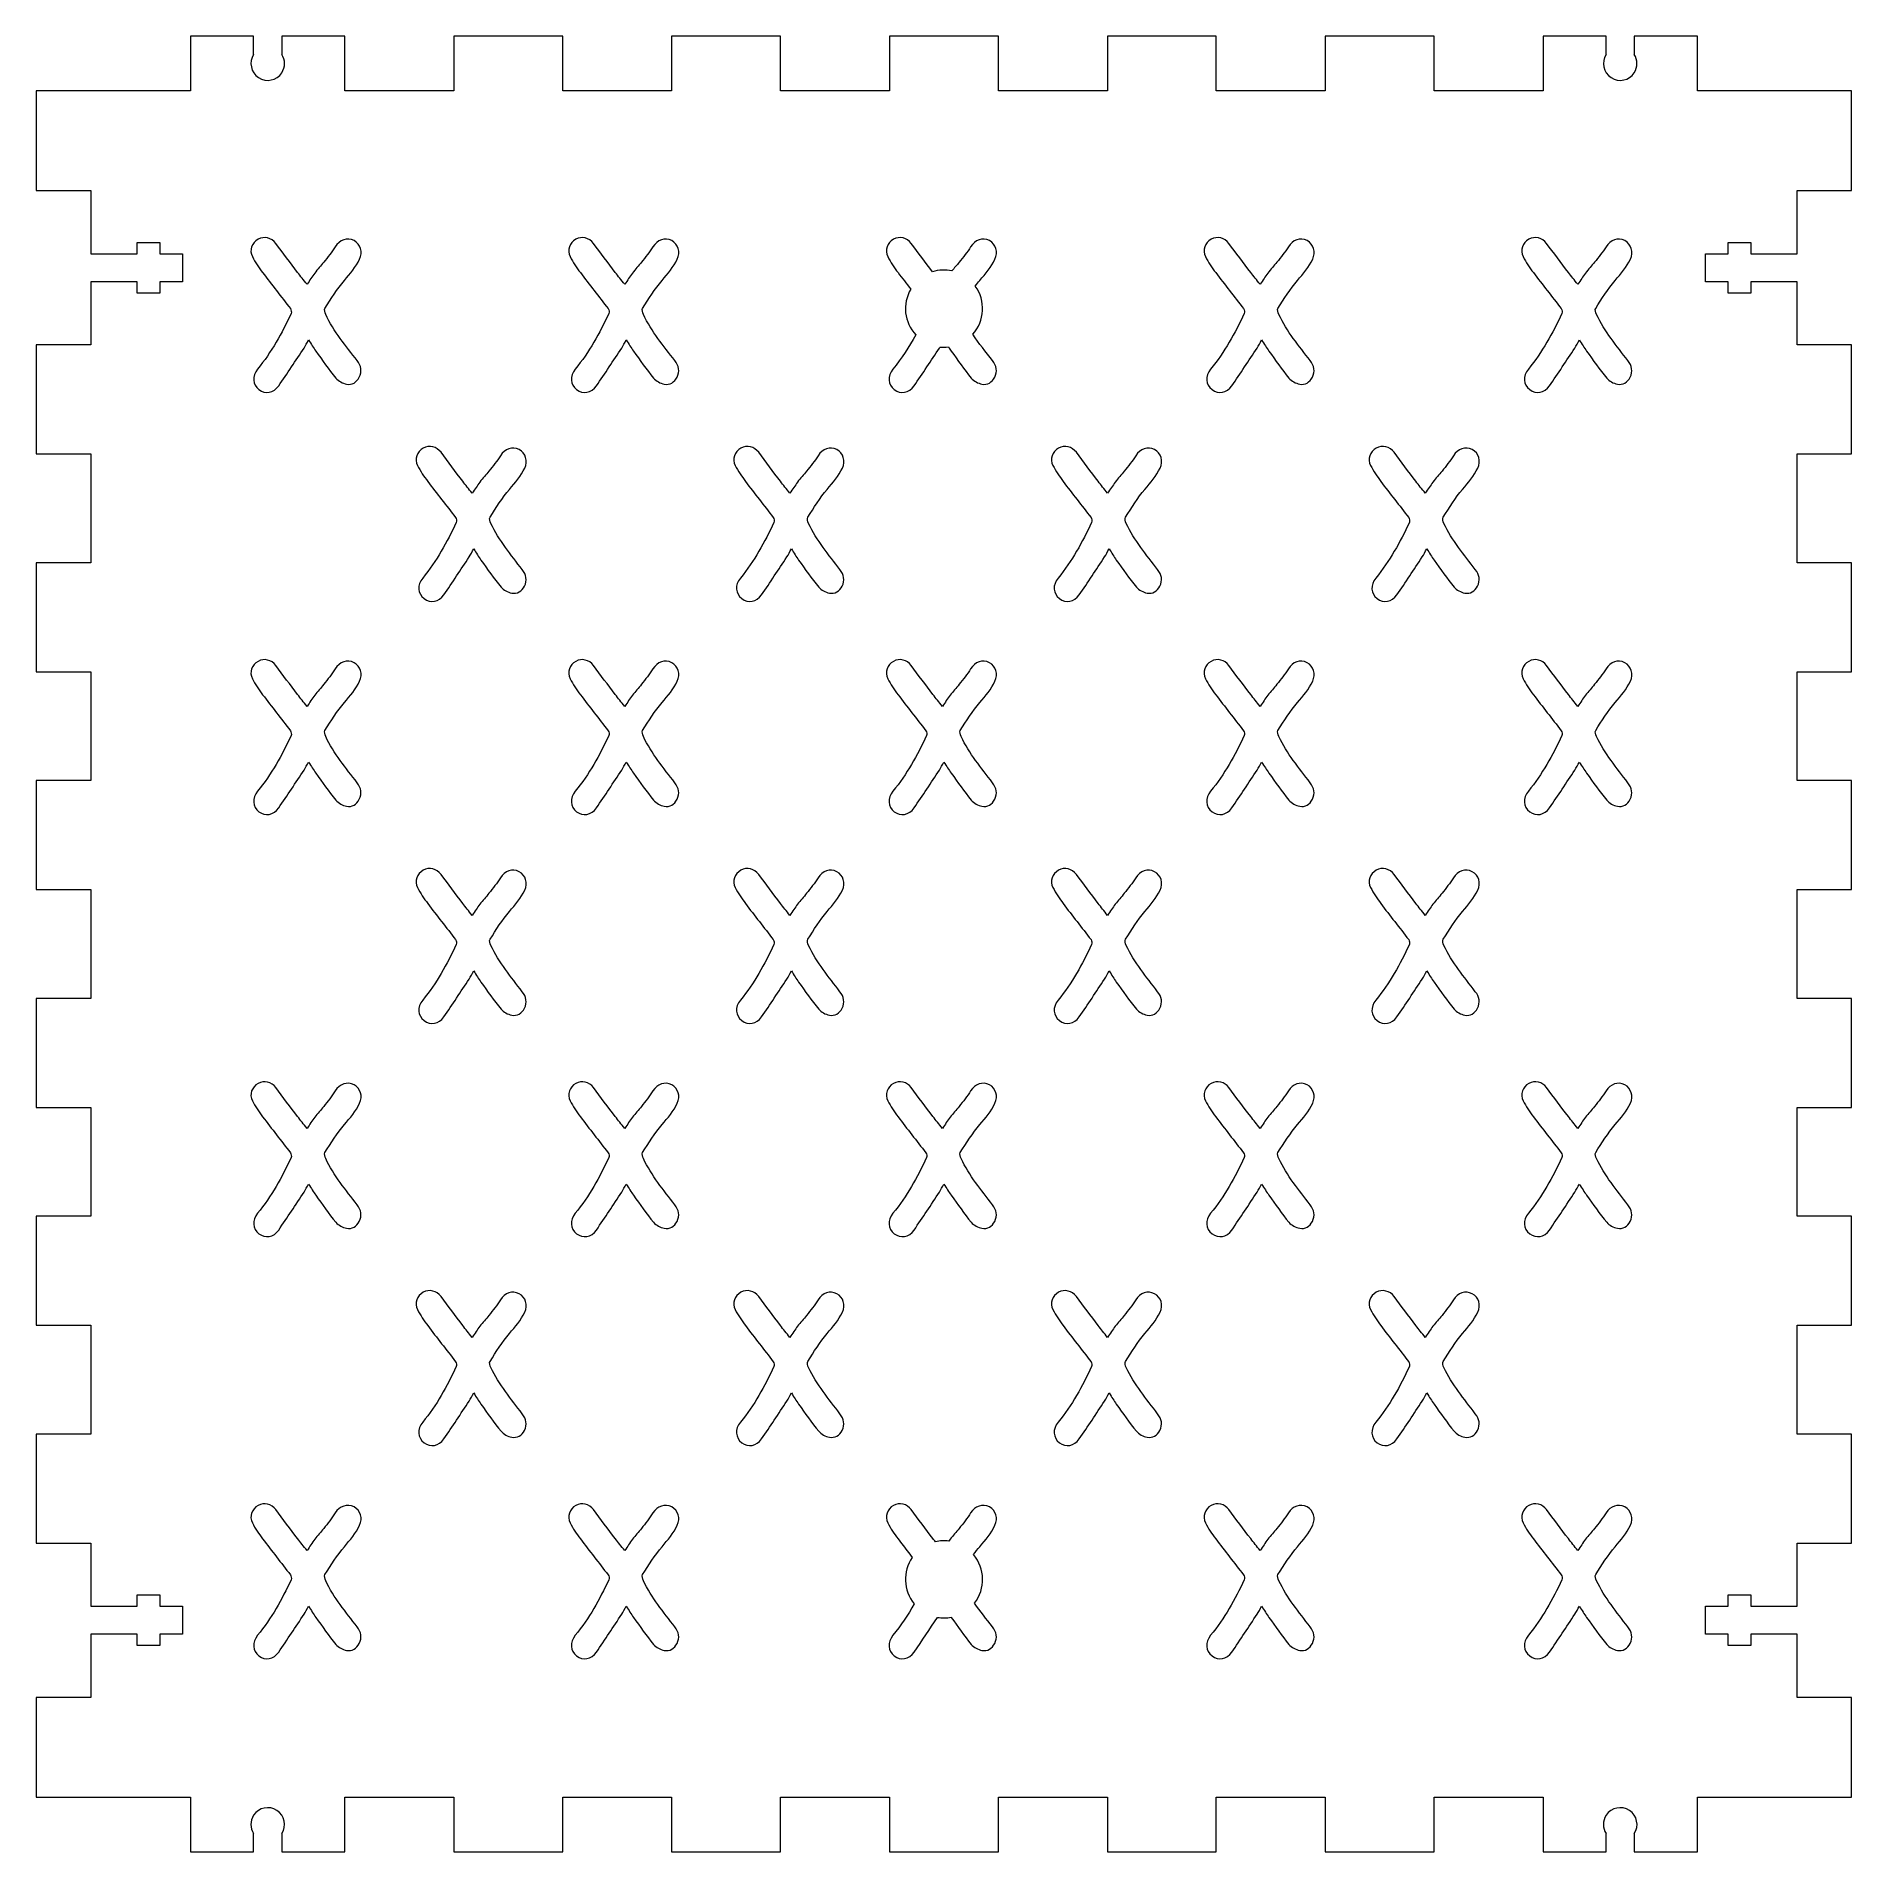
# Model space of a CAD drawing. Header units: inches. Extents: x 5 to 205, y 56 to 256.
import ezdxf

# ---------------------------------------------------------------- set-up
doc = ezdxf.new("R2010")
doc.units = ezdxf.units.IN
doc.header["$MEASUREMENT"] = 0

# ---------------------------------------------------------------- blocks, each defined once
blk = doc.blocks.new('block 2')
at = {"color": 7, "lineweight": 15, "true_color": 0xffffff}
blk.add_open_spline([(31.69, 233.18), (31.23, 233.8), (30.4, 234.01), (29.73, 233.63)], degree=3, dxfattribs=at)
blk = doc.blocks.new('block 3')
at = {"color": 7, "lineweight": 15, "true_color": 0xffffff}
blk.add_open_spline([(29.73, 233.63), (29.06, 233.26), (28.74, 232.42), (29.11, 231.72)], degree=3, dxfattribs=at)
blk = doc.blocks.new('block 4')
at = {"color": 7, "lineweight": 15, "true_color": 0xffffff}
blk.add_open_spline([(29.11, 231.72), (29.42, 231.1), (29.82, 230.52), (30.24, 229.96)], degree=3, dxfattribs=at)
blk = doc.blocks.new('block 5')
at = {"color": 7, "lineweight": 15, "true_color": 0xffffff}
blk.add_open_spline([(30.24, 229.96), (31.24, 228.63), (32.29, 227.32), (33.3, 225.99)], degree=3, dxfattribs=at)
blk = doc.blocks.new('block 6')
at = {"color": 7, "lineweight": 15, "true_color": 0xffffff}
blk.add_open_spline([(33.3, 225.99), (33.4, 225.86), (33.44, 225.6), (33.38, 225.46)], degree=3, dxfattribs=at)
blk = doc.blocks.new('block 7')
at = {"color": 7, "lineweight": 15, "true_color": 0xffffff}
blk.add_open_spline([(33.38, 225.46), (32.36, 223.28), (31.21, 221.2), (29.68, 219.33)], degree=3, dxfattribs=at)
blk = doc.blocks.new('block 8')
at = {"color": 7, "lineweight": 15, "true_color": 0xffffff}
blk.add_open_spline([(29.68, 219.33), (29.05, 218.56), (29.13, 217.61), (29.83, 217.07)], degree=3, dxfattribs=at)
blk = doc.blocks.new('block 9')
at = {"color": 7, "lineweight": 15, "true_color": 0xffffff}
blk.add_open_spline([(29.83, 217.07), (30.52, 216.53), (31.45, 216.68), (32.01, 217.48)], degree=3, dxfattribs=at)
blk = doc.blocks.new('block 10')
at = {"color": 7, "lineweight": 15, "true_color": 0xffffff}
blk.add_open_spline([(32.01, 217.48), (32.96, 218.86), (33.88, 220.26), (34.8, 221.65)], degree=3, dxfattribs=at)
blk = doc.blocks.new('block 11')
at = {"color": 7, "lineweight": 15, "true_color": 0xffffff}
blk.add_open_spline([(34.8, 221.65), (34.98, 221.92), (35.11, 222.22), (35.3, 222.54)], degree=3, dxfattribs=at)
blk = doc.blocks.new('block 12')
at = {"color": 7, "lineweight": 15, "true_color": 0xffffff}
blk.add_open_spline([(35.3, 222.54), (35.59, 222.08), (35.83, 221.68), (36.1, 221.31)], degree=3, dxfattribs=at)
blk = doc.blocks.new('block 13')
at = {"color": 7, "lineweight": 15, "true_color": 0xffffff}
blk.add_open_spline([(36.1, 221.31), (36.82, 220.31), (37.52, 219.28), (38.31, 218.33)], degree=3, dxfattribs=at)
blk = doc.blocks.new('block 14')
at = {"color": 7, "lineweight": 15, "true_color": 0xffffff}
blk.add_open_spline([(38.31, 218.33), (38.58, 218), (39.06, 217.76), (39.49, 217.67)], degree=3, dxfattribs=at)
blk = doc.blocks.new('block 15')
at = {"color": 7, "lineweight": 15, "true_color": 0xffffff}
blk.add_open_spline([(39.49, 217.67), (40.09, 217.54), (40.6, 217.87), (40.89, 218.43)], degree=3, dxfattribs=at)
blk = doc.blocks.new('block 16')
at = {"color": 7, "lineweight": 15, "true_color": 0xffffff}
blk.add_open_spline([(40.89, 218.43), (41.22, 219.08), (41.09, 219.69), (40.65, 220.26)], degree=3, dxfattribs=at)
blk = doc.blocks.new('block 17')
at = {"color": 7, "lineweight": 15, "true_color": 0xffffff}
blk.add_open_spline([(40.65, 220.26), (39.41, 221.89), (38.08, 223.46), (37.19, 225.35)], degree=3, dxfattribs=at)
blk = doc.blocks.new('block 18')
at = {"color": 7, "lineweight": 15, "true_color": 0xffffff}
blk.add_open_spline([(37.19, 225.35), (37.1, 225.55), (37, 225.88), (37.1, 226.02)], degree=3, dxfattribs=at)
blk = doc.blocks.new('block 19')
at = {"color": 7, "lineweight": 15, "true_color": 0xffffff}
blk.add_open_spline([(37.1, 226.02), (37.78, 227.07), (38.44, 228.15), (39.24, 229.09)], degree=3, dxfattribs=at)
blk = doc.blocks.new('block 20')
at = {"color": 7, "lineweight": 15, "true_color": 0xffffff}
blk.add_open_spline([(39.24, 229.09), (39.88, 229.84), (40.5, 230.56), (40.92, 231.45)], degree=3, dxfattribs=at)
blk = doc.blocks.new('block 21')
at = {"color": 7, "lineweight": 15, "true_color": 0xffffff}
blk.add_open_spline([(40.92, 231.45), (41.29, 232.22), (41.03, 233.09), (40.31, 233.48)], degree=3, dxfattribs=at)
blk = doc.blocks.new('block 22')
at = {"color": 7, "lineweight": 15, "true_color": 0xffffff}
blk.add_open_spline([(40.31, 233.48), (39.56, 233.88), (38.7, 233.56), (38.24, 232.81)], degree=3, dxfattribs=at)
blk = doc.blocks.new('block 23')
at = {"color": 7, "lineweight": 15, "true_color": 0xffffff}
blk.add_open_spline([(38.24, 232.81), (37.87, 232.21), (37.42, 231.66), (36.97, 231.1)], degree=3, dxfattribs=at)
blk = doc.blocks.new('block 24')
at = {"color": 7, "lineweight": 15, "true_color": 0xffffff}
blk.add_open_spline([(36.97, 231.1), (36.66, 230.69), (36.3, 230.32), (35.98, 229.91)], degree=3, dxfattribs=at)
blk = doc.blocks.new('block 25')
at = {"color": 7, "lineweight": 15, "true_color": 0xffffff}
blk.add_open_spline([(35.98, 229.91), (35.69, 229.52), (35.43, 229.11), (35.13, 228.67)], degree=3, dxfattribs=at)
blk = doc.blocks.new('block 26')
at = {"color": 7, "lineweight": 15, "true_color": 0xffffff}
blk.add_open_spline([(35.13, 228.67), (34.75, 229.15), (34.41, 229.56), (34.09, 229.98)], degree=3, dxfattribs=at)
blk = doc.blocks.new('block 27')
at = {"color": 7, "lineweight": 15, "true_color": 0xffffff}
blk.add_open_spline([(34.09, 229.98), (33.29, 231.04), (32.47, 232.11), (31.69, 233.18)], degree=3, dxfattribs=at)
blk = doc.blocks.new('block 28')
at = {"color": 7, "lineweight": 15, "true_color": 0xffffff}
blk.add_open_spline([(31.69, 186.68), (31.23, 187.3), (30.4, 187.51), (29.73, 187.13)], degree=3, dxfattribs=at)
blk = doc.blocks.new('block 29')
at = {"color": 7, "lineweight": 15, "true_color": 0xffffff}
blk.add_open_spline([(29.73, 187.13), (29.06, 186.76), (28.74, 185.92), (29.11, 185.22)], degree=3, dxfattribs=at)
blk = doc.blocks.new('block 30')
at = {"color": 7, "lineweight": 15, "true_color": 0xffffff}
blk.add_open_spline([(29.11, 185.22), (29.42, 184.6), (29.82, 184.02), (30.24, 183.46)], degree=3, dxfattribs=at)
blk = doc.blocks.new('block 31')
at = {"color": 7, "lineweight": 15, "true_color": 0xffffff}
blk.add_open_spline([(30.24, 183.46), (31.24, 182.13), (32.29, 180.82), (33.3, 179.49)], degree=3, dxfattribs=at)
blk = doc.blocks.new('block 32')
at = {"color": 7, "lineweight": 15, "true_color": 0xffffff}
blk.add_open_spline([(33.3, 179.49), (33.4, 179.36), (33.44, 179.1), (33.38, 178.96)], degree=3, dxfattribs=at)
blk = doc.blocks.new('block 33')
at = {"color": 7, "lineweight": 15, "true_color": 0xffffff}
blk.add_open_spline([(33.38, 178.96), (32.36, 176.78), (31.21, 174.7), (29.68, 172.83)], degree=3, dxfattribs=at)
blk = doc.blocks.new('block 34')
at = {"color": 7, "lineweight": 15, "true_color": 0xffffff}
blk.add_open_spline([(29.68, 172.83), (29.05, 172.06), (29.13, 171.11), (29.83, 170.57)], degree=3, dxfattribs=at)
blk = doc.blocks.new('block 35')
at = {"color": 7, "lineweight": 15, "true_color": 0xffffff}
blk.add_open_spline([(29.83, 170.57), (30.52, 170.03), (31.45, 170.18), (32.01, 170.98)], degree=3, dxfattribs=at)
blk = doc.blocks.new('block 36')
at = {"color": 7, "lineweight": 15, "true_color": 0xffffff}
blk.add_open_spline([(32.01, 170.98), (32.96, 172.36), (33.88, 173.76), (34.8, 175.15)], degree=3, dxfattribs=at)
blk = doc.blocks.new('block 37')
at = {"color": 7, "lineweight": 15, "true_color": 0xffffff}
blk.add_open_spline([(34.8, 175.15), (34.98, 175.42), (35.11, 175.72), (35.3, 176.04)], degree=3, dxfattribs=at)
blk = doc.blocks.new('block 38')
at = {"color": 7, "lineweight": 15, "true_color": 0xffffff}
blk.add_open_spline([(35.3, 176.04), (35.59, 175.58), (35.83, 175.18), (36.1, 174.81)], degree=3, dxfattribs=at)
blk = doc.blocks.new('block 39')
at = {"color": 7, "lineweight": 15, "true_color": 0xffffff}
blk.add_open_spline([(36.1, 174.81), (36.82, 173.81), (37.52, 172.78), (38.31, 171.83)], degree=3, dxfattribs=at)
blk = doc.blocks.new('block 40')
at = {"color": 7, "lineweight": 15, "true_color": 0xffffff}
blk.add_open_spline([(38.31, 171.83), (38.58, 171.5), (39.06, 171.26), (39.49, 171.17)], degree=3, dxfattribs=at)
blk = doc.blocks.new('block 41')
at = {"color": 7, "lineweight": 15, "true_color": 0xffffff}
blk.add_open_spline([(39.49, 171.17), (40.09, 171.04), (40.6, 171.37), (40.89, 171.93)], degree=3, dxfattribs=at)
blk = doc.blocks.new('block 42')
at = {"color": 7, "lineweight": 15, "true_color": 0xffffff}
blk.add_open_spline([(40.89, 171.93), (41.22, 172.58), (41.09, 173.19), (40.65, 173.76)], degree=3, dxfattribs=at)
blk = doc.blocks.new('block 43')
at = {"color": 7, "lineweight": 15, "true_color": 0xffffff}
blk.add_open_spline([(40.65, 173.76), (39.41, 175.39), (38.08, 176.96), (37.19, 178.85)], degree=3, dxfattribs=at)
blk = doc.blocks.new('block 44')
at = {"color": 7, "lineweight": 15, "true_color": 0xffffff}
blk.add_open_spline([(37.19, 178.85), (37.1, 179.05), (37, 179.38), (37.1, 179.52)], degree=3, dxfattribs=at)
blk = doc.blocks.new('block 45')
at = {"color": 7, "lineweight": 15, "true_color": 0xffffff}
blk.add_open_spline([(37.1, 179.52), (37.78, 180.57), (38.44, 181.65), (39.24, 182.59)], degree=3, dxfattribs=at)
blk = doc.blocks.new('block 46')
at = {"color": 7, "lineweight": 15, "true_color": 0xffffff}
blk.add_open_spline([(39.24, 182.59), (39.88, 183.34), (40.5, 184.06), (40.92, 184.95)], degree=3, dxfattribs=at)
blk = doc.blocks.new('block 47')
at = {"color": 7, "lineweight": 15, "true_color": 0xffffff}
blk.add_open_spline([(40.92, 184.95), (41.29, 185.72), (41.03, 186.59), (40.31, 186.98)], degree=3, dxfattribs=at)
blk = doc.blocks.new('block 48')
at = {"color": 7, "lineweight": 15, "true_color": 0xffffff}
blk.add_open_spline([(40.31, 186.98), (39.56, 187.38), (38.7, 187.06), (38.24, 186.31)], degree=3, dxfattribs=at)
blk = doc.blocks.new('block 49')
at = {"color": 7, "lineweight": 15, "true_color": 0xffffff}
blk.add_open_spline([(38.24, 186.31), (37.87, 185.71), (37.42, 185.16), (36.97, 184.6)], degree=3, dxfattribs=at)
blk = doc.blocks.new('block 50')
at = {"color": 7, "lineweight": 15, "true_color": 0xffffff}
blk.add_open_spline([(36.97, 184.6), (36.66, 184.19), (36.3, 183.82), (35.98, 183.41)], degree=3, dxfattribs=at)
blk = doc.blocks.new('block 51')
at = {"color": 7, "lineweight": 15, "true_color": 0xffffff}
blk.add_open_spline([(35.98, 183.41), (35.69, 183.02), (35.43, 182.61), (35.13, 182.17)], degree=3, dxfattribs=at)
blk = doc.blocks.new('block 52')
at = {"color": 7, "lineweight": 15, "true_color": 0xffffff}
blk.add_open_spline([(35.13, 182.17), (34.75, 182.65), (34.41, 183.06), (34.09, 183.48)], degree=3, dxfattribs=at)
blk = doc.blocks.new('block 53')
at = {"color": 7, "lineweight": 15, "true_color": 0xffffff}
blk.add_open_spline([(34.09, 183.48), (33.29, 184.54), (32.47, 185.61), (31.69, 186.68)], degree=3, dxfattribs=at)
blk = doc.blocks.new('block 54')
at = {"color": 7, "lineweight": 15, "true_color": 0xffffff}
blk.add_open_spline([(101.69, 140.18), (101.23, 140.8), (100.4, 141.01), (99.73, 140.63)], degree=3, dxfattribs=at)
blk = doc.blocks.new('block 55')
at = {"color": 7, "lineweight": 15, "true_color": 0xffffff}
blk.add_open_spline([(99.73, 140.63), (99.06, 140.26), (98.74, 139.42), (99.11, 138.72)], degree=3, dxfattribs=at)
blk = doc.blocks.new('block 56')
at = {"color": 7, "lineweight": 15, "true_color": 0xffffff}
blk.add_open_spline([(99.11, 138.72), (99.42, 138.1), (99.82, 137.52), (100.24, 136.96)], degree=3, dxfattribs=at)
blk = doc.blocks.new('block 57')
at = {"color": 7, "lineweight": 15, "true_color": 0xffffff}
blk.add_open_spline([(100.24, 136.96), (101.24, 135.63), (102.29, 134.32), (103.3, 132.99)], degree=3, dxfattribs=at)
blk = doc.blocks.new('block 58')
at = {"color": 7, "lineweight": 15, "true_color": 0xffffff}
blk.add_open_spline([(103.3, 132.99), (103.4, 132.86), (103.44, 132.6), (103.38, 132.46)], degree=3, dxfattribs=at)
blk = doc.blocks.new('block 59')
at = {"color": 7, "lineweight": 15, "true_color": 0xffffff}
blk.add_open_spline([(103.38, 132.46), (102.36, 130.28), (101.21, 128.2), (99.68, 126.33)], degree=3, dxfattribs=at)
blk = doc.blocks.new('block 60')
at = {"color": 7, "lineweight": 15, "true_color": 0xffffff}
blk.add_open_spline([(99.68, 126.33), (99.05, 125.56), (99.13, 124.61), (99.83, 124.07)], degree=3, dxfattribs=at)
blk = doc.blocks.new('block 61')
at = {"color": 7, "lineweight": 15, "true_color": 0xffffff}
blk.add_open_spline([(99.83, 124.07), (100.52, 123.53), (101.45, 123.68), (102.01, 124.48)], degree=3, dxfattribs=at)
blk = doc.blocks.new('block 62')
at = {"color": 7, "lineweight": 15, "true_color": 0xffffff}
blk.add_open_spline([(102.01, 124.48), (102.96, 125.86), (103.88, 127.26), (104.8, 128.65)], degree=3, dxfattribs=at)
blk = doc.blocks.new('block 63')
at = {"color": 7, "lineweight": 15, "true_color": 0xffffff}
blk.add_open_spline([(104.8, 128.65), (104.98, 128.92), (105.11, 129.22), (105.3, 129.54)], degree=3, dxfattribs=at)
blk = doc.blocks.new('block 64')
at = {"color": 7, "lineweight": 15, "true_color": 0xffffff}
blk.add_open_spline([(105.3, 129.54), (105.59, 129.08), (105.83, 128.68), (106.1, 128.31)], degree=3, dxfattribs=at)
blk = doc.blocks.new('block 65')
at = {"color": 7, "lineweight": 15, "true_color": 0xffffff}
blk.add_open_spline([(106.1, 128.31), (106.82, 127.31), (107.52, 126.28), (108.31, 125.33)], degree=3, dxfattribs=at)
blk = doc.blocks.new('block 66')
at = {"color": 7, "lineweight": 15, "true_color": 0xffffff}
blk.add_open_spline([(108.31, 125.33), (108.58, 125), (109.06, 124.76), (109.49, 124.67)], degree=3, dxfattribs=at)
blk = doc.blocks.new('block 67')
at = {"color": 7, "lineweight": 15, "true_color": 0xffffff}
blk.add_open_spline([(109.49, 124.67), (110.09, 124.54), (110.6, 124.87), (110.89, 125.43)], degree=3, dxfattribs=at)
blk = doc.blocks.new('block 68')
at = {"color": 7, "lineweight": 15, "true_color": 0xffffff}
blk.add_open_spline([(110.89, 125.43), (111.22, 126.08), (111.09, 126.69), (110.65, 127.26)], degree=3, dxfattribs=at)
blk = doc.blocks.new('block 69')
at = {"color": 7, "lineweight": 15, "true_color": 0xffffff}
blk.add_open_spline([(110.65, 127.26), (109.41, 128.89), (108.08, 130.46), (107.19, 132.35)], degree=3, dxfattribs=at)
blk = doc.blocks.new('block 70')
at = {"color": 7, "lineweight": 15, "true_color": 0xffffff}
blk.add_open_spline([(107.19, 132.35), (107.1, 132.55), (107, 132.88), (107.1, 133.02)], degree=3, dxfattribs=at)
blk = doc.blocks.new('block 71')
at = {"color": 7, "lineweight": 15, "true_color": 0xffffff}
blk.add_open_spline([(107.1, 133.02), (107.78, 134.07), (108.44, 135.15), (109.24, 136.09)], degree=3, dxfattribs=at)
blk = doc.blocks.new('block 72')
at = {"color": 7, "lineweight": 15, "true_color": 0xffffff}
blk.add_open_spline([(109.24, 136.09), (109.88, 136.84), (110.5, 137.56), (110.92, 138.45)], degree=3, dxfattribs=at)
blk = doc.blocks.new('block 73')
at = {"color": 7, "lineweight": 15, "true_color": 0xffffff}
blk.add_open_spline([(110.92, 138.45), (111.29, 139.22), (111.03, 140.09), (110.31, 140.48)], degree=3, dxfattribs=at)
blk = doc.blocks.new('block 74')
at = {"color": 7, "lineweight": 15, "true_color": 0xffffff}
blk.add_open_spline([(110.31, 140.48), (109.56, 140.88), (108.7, 140.56), (108.24, 139.81)], degree=3, dxfattribs=at)
blk = doc.blocks.new('block 75')
at = {"color": 7, "lineweight": 15, "true_color": 0xffffff}
blk.add_open_spline([(108.24, 139.81), (107.87, 139.21), (107.42, 138.66), (106.97, 138.1)], degree=3, dxfattribs=at)
blk = doc.blocks.new('block 76')
at = {"color": 7, "lineweight": 15, "true_color": 0xffffff}
blk.add_open_spline([(106.97, 138.1), (106.66, 137.69), (106.3, 137.32), (105.98, 136.91)], degree=3, dxfattribs=at)
blk = doc.blocks.new('block 77')
at = {"color": 7, "lineweight": 15, "true_color": 0xffffff}
blk.add_open_spline([(105.98, 136.91), (105.69, 136.52), (105.43, 136.11), (105.13, 135.67)], degree=3, dxfattribs=at)
blk = doc.blocks.new('block 78')
at = {"color": 7, "lineweight": 15, "true_color": 0xffffff}
blk.add_open_spline([(105.13, 135.67), (104.75, 136.15), (104.41, 136.56), (104.09, 136.98)], degree=3, dxfattribs=at)
blk = doc.blocks.new('block 79')
at = {"color": 7, "lineweight": 15, "true_color": 0xffffff}
blk.add_open_spline([(104.09, 136.98), (103.29, 138.04), (102.47, 139.11), (101.69, 140.18)], degree=3, dxfattribs=at)
blk = doc.blocks.new('block 80')
at = {"color": 7, "lineweight": 15, "true_color": 0xffffff}
blk.add_open_spline([(101.69, 186.68), (101.23, 187.3), (100.4, 187.51), (99.73, 187.13)], degree=3, dxfattribs=at)
blk = doc.blocks.new('block 81')
at = {"color": 7, "lineweight": 15, "true_color": 0xffffff}
blk.add_open_spline([(99.73, 187.13), (99.06, 186.76), (98.74, 185.92), (99.11, 185.22)], degree=3, dxfattribs=at)
blk = doc.blocks.new('block 82')
at = {"color": 7, "lineweight": 15, "true_color": 0xffffff}
blk.add_open_spline([(99.11, 185.22), (99.42, 184.6), (99.82, 184.02), (100.24, 183.46)], degree=3, dxfattribs=at)
blk = doc.blocks.new('block 83')
at = {"color": 7, "lineweight": 15, "true_color": 0xffffff}
blk.add_open_spline([(100.24, 183.46), (101.24, 182.13), (102.29, 180.82), (103.3, 179.49)], degree=3, dxfattribs=at)
blk = doc.blocks.new('block 84')
at = {"color": 7, "lineweight": 15, "true_color": 0xffffff}
blk.add_open_spline([(103.3, 179.49), (103.4, 179.36), (103.44, 179.1), (103.38, 178.96)], degree=3, dxfattribs=at)
blk = doc.blocks.new('block 85')
at = {"color": 7, "lineweight": 15, "true_color": 0xffffff}
blk.add_open_spline([(103.38, 178.96), (102.36, 176.78), (101.21, 174.7), (99.68, 172.83)], degree=3, dxfattribs=at)
blk = doc.blocks.new('block 86')
at = {"color": 7, "lineweight": 15, "true_color": 0xffffff}
blk.add_open_spline([(99.68, 172.83), (99.05, 172.06), (99.13, 171.11), (99.83, 170.57)], degree=3, dxfattribs=at)
blk = doc.blocks.new('block 87')
at = {"color": 7, "lineweight": 15, "true_color": 0xffffff}
blk.add_open_spline([(99.83, 170.57), (100.52, 170.03), (101.45, 170.18), (102.01, 170.98)], degree=3, dxfattribs=at)
blk = doc.blocks.new('block 88')
at = {"color": 7, "lineweight": 15, "true_color": 0xffffff}
blk.add_open_spline([(102.01, 170.98), (102.96, 172.36), (103.88, 173.76), (104.8, 175.15)], degree=3, dxfattribs=at)
blk = doc.blocks.new('block 89')
at = {"color": 7, "lineweight": 15, "true_color": 0xffffff}
blk.add_open_spline([(104.8, 175.15), (104.98, 175.42), (105.11, 175.72), (105.3, 176.04)], degree=3, dxfattribs=at)
blk = doc.blocks.new('block 90')
at = {"color": 7, "lineweight": 15, "true_color": 0xffffff}
blk.add_open_spline([(105.3, 176.04), (105.59, 175.58), (105.83, 175.18), (106.1, 174.81)], degree=3, dxfattribs=at)
blk = doc.blocks.new('block 91')
at = {"color": 7, "lineweight": 15, "true_color": 0xffffff}
blk.add_open_spline([(106.1, 174.81), (106.82, 173.81), (107.52, 172.78), (108.31, 171.83)], degree=3, dxfattribs=at)
blk = doc.blocks.new('block 92')
at = {"color": 7, "lineweight": 15, "true_color": 0xffffff}
blk.add_open_spline([(108.31, 171.83), (108.58, 171.5), (109.06, 171.26), (109.49, 171.17)], degree=3, dxfattribs=at)
blk = doc.blocks.new('block 93')
at = {"color": 7, "lineweight": 15, "true_color": 0xffffff}
blk.add_open_spline([(109.49, 171.17), (110.09, 171.04), (110.6, 171.37), (110.89, 171.93)], degree=3, dxfattribs=at)
blk = doc.blocks.new('block 94')
at = {"color": 7, "lineweight": 15, "true_color": 0xffffff}
blk.add_open_spline([(110.89, 171.93), (111.22, 172.58), (111.09, 173.19), (110.65, 173.76)], degree=3, dxfattribs=at)
blk = doc.blocks.new('block 95')
at = {"color": 7, "lineweight": 15, "true_color": 0xffffff}
blk.add_open_spline([(110.65, 173.76), (109.41, 175.39), (108.08, 176.96), (107.19, 178.85)], degree=3, dxfattribs=at)
blk = doc.blocks.new('block 96')
at = {"color": 7, "lineweight": 15, "true_color": 0xffffff}
blk.add_open_spline([(107.19, 178.85), (107.1, 179.05), (107, 179.38), (107.1, 179.52)], degree=3, dxfattribs=at)
blk = doc.blocks.new('block 97')
at = {"color": 7, "lineweight": 15, "true_color": 0xffffff}
blk.add_open_spline([(107.1, 179.52), (107.78, 180.57), (108.44, 181.65), (109.24, 182.59)], degree=3, dxfattribs=at)
blk = doc.blocks.new('block 98')
at = {"color": 7, "lineweight": 15, "true_color": 0xffffff}
blk.add_open_spline([(109.24, 182.59), (109.88, 183.34), (110.5, 184.06), (110.92, 184.95)], degree=3, dxfattribs=at)
blk = doc.blocks.new('block 99')
at = {"color": 7, "lineweight": 15, "true_color": 0xffffff}
blk.add_open_spline([(110.92, 184.95), (111.29, 185.72), (111.03, 186.59), (110.31, 186.98)], degree=3, dxfattribs=at)
blk = doc.blocks.new('block 100')
at = {"color": 7, "lineweight": 15, "true_color": 0xffffff}
blk.add_open_spline([(110.31, 186.98), (109.56, 187.38), (108.7, 187.06), (108.24, 186.31)], degree=3, dxfattribs=at)
blk = doc.blocks.new('block 101')
at = {"color": 7, "lineweight": 15, "true_color": 0xffffff}
blk.add_open_spline([(108.24, 186.31), (107.87, 185.71), (107.42, 185.16), (106.97, 184.6)], degree=3, dxfattribs=at)
blk = doc.blocks.new('block 102')
at = {"color": 7, "lineweight": 15, "true_color": 0xffffff}
blk.add_open_spline([(106.97, 184.6), (106.66, 184.19), (106.3, 183.82), (105.98, 183.41)], degree=3, dxfattribs=at)
blk = doc.blocks.new('block 103')
at = {"color": 7, "lineweight": 15, "true_color": 0xffffff}
blk.add_open_spline([(105.98, 183.41), (105.69, 183.02), (105.43, 182.61), (105.13, 182.17)], degree=3, dxfattribs=at)
blk = doc.blocks.new('block 104')
at = {"color": 7, "lineweight": 15, "true_color": 0xffffff}
blk.add_open_spline([(105.13, 182.17), (104.75, 182.65), (104.41, 183.06), (104.09, 183.48)], degree=3, dxfattribs=at)
blk = doc.blocks.new('block 105')
at = {"color": 7, "lineweight": 15, "true_color": 0xffffff}
blk.add_open_spline([(104.09, 183.48), (103.29, 184.54), (102.47, 185.61), (101.69, 186.68)], degree=3, dxfattribs=at)
blk = doc.blocks.new('block 106')
at = {"color": 7, "lineweight": 15, "true_color": 0xffffff}
blk.add_open_spline([(104.04, 230.05), (103.25, 231.09), (102.46, 232.13), (101.69, 233.18)], degree=3, dxfattribs=at)
blk = doc.blocks.new('block 107')
at = {"color": 7, "lineweight": 15, "true_color": 0xffffff}
blk.add_open_spline([(101.69, 233.18), (101.23, 233.8), (100.4, 234.01), (99.73, 233.63)], degree=3, dxfattribs=at)
blk = doc.blocks.new('block 108')
at = {"color": 7, "lineweight": 15, "true_color": 0xffffff}
blk.add_open_spline([(99.73, 233.63), (99.06, 233.26), (98.74, 232.42), (99.11, 231.72)], degree=3, dxfattribs=at)
blk = doc.blocks.new('block 109')
at = {"color": 7, "lineweight": 15, "true_color": 0xffffff}
blk.add_open_spline([(99.11, 231.72), (99.42, 231.1), (99.82, 230.52), (100.24, 229.96)], degree=3, dxfattribs=at)
blk = doc.blocks.new('block 110')
at = {"color": 7, "lineweight": 15, "true_color": 0xffffff}
blk.add_open_spline([(100.24, 229.96), (100.7, 229.35), (101.17, 228.75), (101.64, 228.14)], degree=3, dxfattribs=at)
blk = doc.blocks.new('block 111')
at = {"color": 7, "lineweight": 15, "true_color": 0xffffff}
blk.add_open_spline([(102.19, 223.1), (101.46, 221.78), (100.65, 220.51), (99.68, 219.33)], degree=3, dxfattribs=at)
blk = doc.blocks.new('block 112')
at = {"color": 7, "lineweight": 15, "true_color": 0xffffff}
blk.add_open_spline([(99.68, 219.33), (99.05, 218.56), (99.13, 217.61), (99.83, 217.07)], degree=3, dxfattribs=at)
blk = doc.blocks.new('block 113')
at = {"color": 7, "lineweight": 15, "true_color": 0xffffff}
blk.add_open_spline([(99.83, 217.07), (100.52, 216.53), (101.45, 216.68), (102.01, 217.48)], degree=3, dxfattribs=at)
blk = doc.blocks.new('block 114')
at = {"color": 7, "lineweight": 15, "true_color": 0xffffff}
blk.add_open_spline([(102.01, 217.48), (102.96, 218.86), (103.88, 220.26), (104.8, 221.65)], degree=3, dxfattribs=at)
blk = doc.blocks.new('block 115')
at = {"color": 7, "lineweight": 15, "true_color": 0xffffff}
blk.add_open_spline([(104.8, 221.65), (104.82, 221.69), (104.85, 221.73), (104.87, 221.76)], degree=3, dxfattribs=at)
blk = doc.blocks.new('block 116')
at = {"color": 7, "lineweight": 15, "true_color": 0xffffff}
blk.add_open_spline([(105.79, 221.77), (105.89, 221.61), (105.99, 221.46), (106.1, 221.31)], degree=3, dxfattribs=at)
blk = doc.blocks.new('block 117')
at = {"color": 7, "lineweight": 15, "true_color": 0xffffff}
blk.add_open_spline([(106.1, 221.31), (106.82, 220.31), (107.52, 219.28), (108.31, 218.33)], degree=3, dxfattribs=at)
blk = doc.blocks.new('block 118')
at = {"color": 7, "lineweight": 15, "true_color": 0xffffff}
blk.add_open_spline([(108.31, 218.33), (108.58, 218), (109.06, 217.76), (109.49, 217.67)], degree=3, dxfattribs=at)
blk = doc.blocks.new('block 119')
at = {"color": 7, "lineweight": 15, "true_color": 0xffffff}
blk.add_open_spline([(109.49, 217.67), (110.09, 217.54), (110.6, 217.87), (110.89, 218.43)], degree=3, dxfattribs=at)
blk = doc.blocks.new('block 120')
at = {"color": 7, "lineweight": 15, "true_color": 0xffffff}
blk.add_open_spline([(110.89, 218.43), (111.22, 219.08), (111.09, 219.69), (110.65, 220.26)], degree=3, dxfattribs=at)
blk = doc.blocks.new('block 121')
at = {"color": 7, "lineweight": 15, "true_color": 0xffffff}
blk.add_open_spline([(110.65, 220.26), (109.92, 221.22), (109.15, 222.16), (108.47, 223.16)], degree=3, dxfattribs=at)
blk = doc.blocks.new('block 122')
at = {"color": 7, "lineweight": 15, "true_color": 0xffffff}
blk.add_open_spline([(108.75, 228.48), (108.91, 228.69), (109.07, 228.89), (109.24, 229.09)], degree=3, dxfattribs=at)
blk = doc.blocks.new('block 123')
at = {"color": 7, "lineweight": 15, "true_color": 0xffffff}
blk.add_open_spline([(109.24, 229.09), (109.88, 229.84), (110.5, 230.56), (110.92, 231.45)], degree=3, dxfattribs=at)
blk = doc.blocks.new('block 124')
at = {"color": 7, "lineweight": 15, "true_color": 0xffffff}
blk.add_open_spline([(110.92, 231.45), (111.29, 232.22), (111.03, 233.09), (110.31, 233.48)], degree=3, dxfattribs=at)
blk = doc.blocks.new('block 125')
at = {"color": 7, "lineweight": 15, "true_color": 0xffffff}
blk.add_open_spline([(110.31, 233.48), (109.56, 233.88), (108.7, 233.56), (108.24, 232.81)], degree=3, dxfattribs=at)
blk = doc.blocks.new('block 126')
at = {"color": 7, "lineweight": 15, "true_color": 0xffffff}
blk.add_open_spline([(108.24, 232.81), (107.87, 232.21), (107.42, 231.66), (106.97, 231.1)], degree=3, dxfattribs=at)
blk = doc.blocks.new('block 127')
at = {"color": 7, "lineweight": 15, "true_color": 0xffffff}
blk.add_open_spline([(106.97, 231.1), (106.72, 230.77), (106.44, 230.47), (106.18, 230.15)], degree=3, dxfattribs=at)
blk = doc.blocks.new('block 128')
at = {"color": 7, "lineweight": 15, "true_color": 0xffffff}
blk.add_open_spline([(66.69, 93.68), (66.23, 94.3), (65.4, 94.51), (64.73, 94.13)], degree=3, dxfattribs=at)
blk = doc.blocks.new('block 129')
at = {"color": 7, "lineweight": 15, "true_color": 0xffffff}
blk.add_open_spline([(64.73, 94.13), (64.06, 93.76), (63.74, 92.92), (64.11, 92.22)], degree=3, dxfattribs=at)
blk = doc.blocks.new('block 130')
at = {"color": 7, "lineweight": 15, "true_color": 0xffffff}
blk.add_open_spline([(64.11, 92.22), (64.42, 91.6), (64.82, 91.02), (65.24, 90.46)], degree=3, dxfattribs=at)
blk = doc.blocks.new('block 131')
at = {"color": 7, "lineweight": 15, "true_color": 0xffffff}
blk.add_open_spline([(65.24, 90.46), (66.24, 89.13), (67.29, 87.82), (68.3, 86.49)], degree=3, dxfattribs=at)
blk = doc.blocks.new('block 132')
at = {"color": 7, "lineweight": 15, "true_color": 0xffffff}
blk.add_open_spline([(68.3, 86.49), (68.4, 86.36), (68.44, 86.1), (68.38, 85.96)], degree=3, dxfattribs=at)
blk = doc.blocks.new('block 133')
at = {"color": 7, "lineweight": 15, "true_color": 0xffffff}
blk.add_open_spline([(68.38, 85.96), (67.36, 83.78), (66.21, 81.7), (64.68, 79.83)], degree=3, dxfattribs=at)
blk = doc.blocks.new('block 134')
at = {"color": 7, "lineweight": 15, "true_color": 0xffffff}
blk.add_open_spline([(64.68, 79.83), (64.05, 79.06), (64.13, 78.11), (64.83, 77.57)], degree=3, dxfattribs=at)
blk = doc.blocks.new('block 135')
at = {"color": 7, "lineweight": 15, "true_color": 0xffffff}
blk.add_open_spline([(64.83, 77.57), (65.52, 77.03), (66.45, 77.18), (67.01, 77.98)], degree=3, dxfattribs=at)
blk = doc.blocks.new('block 136')
at = {"color": 7, "lineweight": 15, "true_color": 0xffffff}
blk.add_open_spline([(67.01, 77.98), (67.96, 79.36), (68.88, 80.76), (69.8, 82.15)], degree=3, dxfattribs=at)
blk = doc.blocks.new('block 137')
at = {"color": 7, "lineweight": 15, "true_color": 0xffffff}
blk.add_open_spline([(69.8, 82.15), (69.98, 82.42), (70.11, 82.72), (70.3, 83.04)], degree=3, dxfattribs=at)
blk = doc.blocks.new('block 138')
at = {"color": 7, "lineweight": 15, "true_color": 0xffffff}
blk.add_open_spline([(70.3, 83.04), (70.59, 82.58), (70.83, 82.18), (71.1, 81.81)], degree=3, dxfattribs=at)
blk = doc.blocks.new('block 139')
at = {"color": 7, "lineweight": 15, "true_color": 0xffffff}
blk.add_open_spline([(71.1, 81.81), (71.82, 80.81), (72.52, 79.78), (73.31, 78.83)], degree=3, dxfattribs=at)
blk = doc.blocks.new('block 140')
at = {"color": 7, "lineweight": 15, "true_color": 0xffffff}
blk.add_open_spline([(73.31, 78.83), (73.58, 78.5), (74.06, 78.26), (74.49, 78.17)], degree=3, dxfattribs=at)
blk = doc.blocks.new('block 141')
at = {"color": 7, "lineweight": 15, "true_color": 0xffffff}
blk.add_open_spline([(74.49, 78.17), (75.09, 78.04), (75.6, 78.37), (75.89, 78.93)], degree=3, dxfattribs=at)
blk = doc.blocks.new('block 142')
at = {"color": 7, "lineweight": 15, "true_color": 0xffffff}
blk.add_open_spline([(75.89, 78.93), (76.22, 79.58), (76.09, 80.19), (75.65, 80.76)], degree=3, dxfattribs=at)
blk = doc.blocks.new('block 143')
at = {"color": 7, "lineweight": 15, "true_color": 0xffffff}
blk.add_open_spline([(75.65, 80.76), (74.41, 82.39), (73.08, 83.96), (72.19, 85.85)], degree=3, dxfattribs=at)
blk = doc.blocks.new('block 144')
at = {"color": 7, "lineweight": 15, "true_color": 0xffffff}
blk.add_open_spline([(72.19, 85.85), (72.1, 86.05), (72, 86.38), (72.1, 86.52)], degree=3, dxfattribs=at)
blk = doc.blocks.new('block 145')
at = {"color": 7, "lineweight": 15, "true_color": 0xffffff}
blk.add_open_spline([(72.1, 86.52), (72.78, 87.57), (73.44, 88.65), (74.24, 89.59)], degree=3, dxfattribs=at)
blk = doc.blocks.new('block 146')
at = {"color": 7, "lineweight": 15, "true_color": 0xffffff}
blk.add_open_spline([(74.24, 89.59), (74.88, 90.34), (75.5, 91.06), (75.92, 91.95)], degree=3, dxfattribs=at)
blk = doc.blocks.new('block 147')
at = {"color": 7, "lineweight": 15, "true_color": 0xffffff}
blk.add_open_spline([(75.92, 91.95), (76.29, 92.72), (76.03, 93.59), (75.31, 93.98)], degree=3, dxfattribs=at)
blk = doc.blocks.new('block 148')
at = {"color": 7, "lineweight": 15, "true_color": 0xffffff}
blk.add_open_spline([(75.31, 93.98), (74.56, 94.38), (73.7, 94.06), (73.24, 93.31)], degree=3, dxfattribs=at)
blk = doc.blocks.new('block 149')
at = {"color": 7, "lineweight": 15, "true_color": 0xffffff}
blk.add_open_spline([(73.24, 93.31), (72.87, 92.71), (72.42, 92.16), (71.97, 91.6)], degree=3, dxfattribs=at)
blk = doc.blocks.new('block 150')
at = {"color": 7, "lineweight": 15, "true_color": 0xffffff}
blk.add_open_spline([(71.97, 91.6), (71.66, 91.19), (71.3, 90.82), (70.98, 90.41)], degree=3, dxfattribs=at)
blk = doc.blocks.new('block 151')
at = {"color": 7, "lineweight": 15, "true_color": 0xffffff}
blk.add_open_spline([(70.98, 90.41), (70.69, 90.02), (70.43, 89.61), (70.13, 89.17)], degree=3, dxfattribs=at)
blk = doc.blocks.new('block 152')
at = {"color": 7, "lineweight": 15, "true_color": 0xffffff}
blk.add_open_spline([(70.13, 89.17), (69.75, 89.65), (69.41, 90.06), (69.09, 90.48)], degree=3, dxfattribs=at)
blk = doc.blocks.new('block 153')
at = {"color": 7, "lineweight": 15, "true_color": 0xffffff}
blk.add_open_spline([(69.09, 90.48), (68.29, 91.54), (67.47, 92.61), (66.69, 93.68)], degree=3, dxfattribs=at)
blk = doc.blocks.new('block 154')
at = {"color": 7, "lineweight": 15, "true_color": 0xffffff}
blk.add_open_spline([(66.69, 140.18), (66.23, 140.8), (65.4, 141.01), (64.73, 140.63)], degree=3, dxfattribs=at)
blk = doc.blocks.new('block 155')
at = {"color": 7, "lineweight": 15, "true_color": 0xffffff}
blk.add_open_spline([(64.73, 140.63), (64.06, 140.26), (63.74, 139.42), (64.11, 138.72)], degree=3, dxfattribs=at)
blk = doc.blocks.new('block 156')
at = {"color": 7, "lineweight": 15, "true_color": 0xffffff}
blk.add_open_spline([(64.11, 138.72), (64.42, 138.1), (64.82, 137.52), (65.24, 136.96)], degree=3, dxfattribs=at)
blk = doc.blocks.new('block 157')
at = {"color": 7, "lineweight": 15, "true_color": 0xffffff}
blk.add_open_spline([(65.24, 136.96), (66.24, 135.63), (67.29, 134.32), (68.3, 132.99)], degree=3, dxfattribs=at)
blk = doc.blocks.new('block 158')
at = {"color": 7, "lineweight": 15, "true_color": 0xffffff}
blk.add_open_spline([(68.3, 132.99), (68.4, 132.86), (68.44, 132.6), (68.38, 132.46)], degree=3, dxfattribs=at)
blk = doc.blocks.new('block 159')
at = {"color": 7, "lineweight": 15, "true_color": 0xffffff}
blk.add_open_spline([(68.38, 132.46), (67.36, 130.28), (66.21, 128.2), (64.68, 126.33)], degree=3, dxfattribs=at)
blk = doc.blocks.new('block 160')
at = {"color": 7, "lineweight": 15, "true_color": 0xffffff}
blk.add_open_spline([(64.68, 126.33), (64.05, 125.56), (64.13, 124.61), (64.83, 124.07)], degree=3, dxfattribs=at)
blk = doc.blocks.new('block 161')
at = {"color": 7, "lineweight": 15, "true_color": 0xffffff}
blk.add_open_spline([(64.83, 124.07), (65.52, 123.53), (66.45, 123.68), (67.01, 124.48)], degree=3, dxfattribs=at)
blk = doc.blocks.new('block 162')
at = {"color": 7, "lineweight": 15, "true_color": 0xffffff}
blk.add_open_spline([(67.01, 124.48), (67.96, 125.86), (68.88, 127.26), (69.8, 128.65)], degree=3, dxfattribs=at)
blk = doc.blocks.new('block 163')
at = {"color": 7, "lineweight": 15, "true_color": 0xffffff}
blk.add_open_spline([(69.8, 128.65), (69.98, 128.92), (70.11, 129.22), (70.3, 129.54)], degree=3, dxfattribs=at)
blk = doc.blocks.new('block 164')
at = {"color": 7, "lineweight": 15, "true_color": 0xffffff}
blk.add_open_spline([(70.3, 129.54), (70.59, 129.08), (70.83, 128.68), (71.1, 128.31)], degree=3, dxfattribs=at)
blk = doc.blocks.new('block 165')
at = {"color": 7, "lineweight": 15, "true_color": 0xffffff}
blk.add_open_spline([(71.1, 128.31), (71.82, 127.31), (72.52, 126.28), (73.31, 125.33)], degree=3, dxfattribs=at)
blk = doc.blocks.new('block 166')
at = {"color": 7, "lineweight": 15, "true_color": 0xffffff}
blk.add_open_spline([(73.31, 125.33), (73.58, 125), (74.06, 124.76), (74.49, 124.67)], degree=3, dxfattribs=at)
blk = doc.blocks.new('block 167')
at = {"color": 7, "lineweight": 15, "true_color": 0xffffff}
blk.add_open_spline([(74.49, 124.67), (75.09, 124.54), (75.6, 124.87), (75.89, 125.43)], degree=3, dxfattribs=at)
blk = doc.blocks.new('block 168')
at = {"color": 7, "lineweight": 15, "true_color": 0xffffff}
blk.add_open_spline([(75.89, 125.43), (76.22, 126.08), (76.09, 126.69), (75.65, 127.26)], degree=3, dxfattribs=at)
blk = doc.blocks.new('block 169')
at = {"color": 7, "lineweight": 15, "true_color": 0xffffff}
blk.add_open_spline([(75.65, 127.26), (74.41, 128.89), (73.08, 130.46), (72.19, 132.35)], degree=3, dxfattribs=at)
blk = doc.blocks.new('block 170')
at = {"color": 7, "lineweight": 15, "true_color": 0xffffff}
blk.add_open_spline([(72.19, 132.35), (72.1, 132.55), (72, 132.88), (72.1, 133.02)], degree=3, dxfattribs=at)
blk = doc.blocks.new('block 171')
at = {"color": 7, "lineweight": 15, "true_color": 0xffffff}
blk.add_open_spline([(72.1, 133.02), (72.78, 134.07), (73.44, 135.15), (74.24, 136.09)], degree=3, dxfattribs=at)
blk = doc.blocks.new('block 172')
at = {"color": 7, "lineweight": 15, "true_color": 0xffffff}
blk.add_open_spline([(74.24, 136.09), (74.88, 136.84), (75.5, 137.56), (75.92, 138.45)], degree=3, dxfattribs=at)
blk = doc.blocks.new('block 173')
at = {"color": 7, "lineweight": 15, "true_color": 0xffffff}
blk.add_open_spline([(75.92, 138.45), (76.29, 139.22), (76.03, 140.09), (75.31, 140.48)], degree=3, dxfattribs=at)
blk = doc.blocks.new('block 174')
at = {"color": 7, "lineweight": 15, "true_color": 0xffffff}
blk.add_open_spline([(75.31, 140.48), (74.56, 140.88), (73.7, 140.56), (73.24, 139.81)], degree=3, dxfattribs=at)
blk = doc.blocks.new('block 175')
at = {"color": 7, "lineweight": 15, "true_color": 0xffffff}
blk.add_open_spline([(73.24, 139.81), (72.87, 139.21), (72.42, 138.66), (71.97, 138.1)], degree=3, dxfattribs=at)
blk = doc.blocks.new('block 176')
at = {"color": 7, "lineweight": 15, "true_color": 0xffffff}
blk.add_open_spline([(71.97, 138.1), (71.66, 137.69), (71.3, 137.32), (70.98, 136.91)], degree=3, dxfattribs=at)
blk = doc.blocks.new('block 177')
at = {"color": 7, "lineweight": 15, "true_color": 0xffffff}
blk.add_open_spline([(70.98, 136.91), (70.69, 136.52), (70.43, 136.11), (70.13, 135.67)], degree=3, dxfattribs=at)
blk = doc.blocks.new('block 178')
at = {"color": 7, "lineweight": 15, "true_color": 0xffffff}
blk.add_open_spline([(70.13, 135.67), (69.75, 136.15), (69.41, 136.56), (69.09, 136.98)], degree=3, dxfattribs=at)
blk = doc.blocks.new('block 179')
at = {"color": 7, "lineweight": 15, "true_color": 0xffffff}
blk.add_open_spline([(69.09, 136.98), (68.29, 138.04), (67.47, 139.11), (66.69, 140.18)], degree=3, dxfattribs=at)
blk = doc.blocks.new('block 180')
at = {"color": 7, "lineweight": 15, "true_color": 0xffffff}
blk.add_open_spline([(66.69, 186.68), (66.23, 187.3), (65.4, 187.51), (64.73, 187.13)], degree=3, dxfattribs=at)
blk = doc.blocks.new('block 181')
at = {"color": 7, "lineweight": 15, "true_color": 0xffffff}
blk.add_open_spline([(64.73, 187.13), (64.06, 186.76), (63.74, 185.92), (64.11, 185.22)], degree=3, dxfattribs=at)
blk = doc.blocks.new('block 182')
at = {"color": 7, "lineweight": 15, "true_color": 0xffffff}
blk.add_open_spline([(64.11, 185.22), (64.42, 184.6), (64.82, 184.02), (65.24, 183.46)], degree=3, dxfattribs=at)
blk = doc.blocks.new('block 183')
at = {"color": 7, "lineweight": 15, "true_color": 0xffffff}
blk.add_open_spline([(65.24, 183.46), (66.24, 182.13), (67.29, 180.82), (68.3, 179.49)], degree=3, dxfattribs=at)
blk = doc.blocks.new('block 184')
at = {"color": 7, "lineweight": 15, "true_color": 0xffffff}
blk.add_open_spline([(68.3, 179.49), (68.4, 179.36), (68.44, 179.1), (68.38, 178.96)], degree=3, dxfattribs=at)
blk = doc.blocks.new('block 185')
at = {"color": 7, "lineweight": 15, "true_color": 0xffffff}
blk.add_open_spline([(68.38, 178.96), (67.36, 176.78), (66.21, 174.7), (64.68, 172.83)], degree=3, dxfattribs=at)
blk = doc.blocks.new('block 186')
at = {"color": 7, "lineweight": 15, "true_color": 0xffffff}
blk.add_open_spline([(64.68, 172.83), (64.05, 172.06), (64.13, 171.11), (64.83, 170.57)], degree=3, dxfattribs=at)
blk = doc.blocks.new('block 187')
at = {"color": 7, "lineweight": 15, "true_color": 0xffffff}
blk.add_open_spline([(64.83, 170.57), (65.52, 170.03), (66.45, 170.18), (67.01, 170.98)], degree=3, dxfattribs=at)
blk = doc.blocks.new('block 188')
at = {"color": 7, "lineweight": 15, "true_color": 0xffffff}
blk.add_open_spline([(67.01, 170.98), (67.96, 172.36), (68.88, 173.76), (69.8, 175.15)], degree=3, dxfattribs=at)
blk = doc.blocks.new('block 189')
at = {"color": 7, "lineweight": 15, "true_color": 0xffffff}
blk.add_open_spline([(69.8, 175.15), (69.98, 175.42), (70.11, 175.72), (70.3, 176.04)], degree=3, dxfattribs=at)
blk = doc.blocks.new('block 190')
at = {"color": 7, "lineweight": 15, "true_color": 0xffffff}
blk.add_open_spline([(70.3, 176.04), (70.59, 175.58), (70.83, 175.18), (71.1, 174.81)], degree=3, dxfattribs=at)
blk = doc.blocks.new('block 191')
at = {"color": 7, "lineweight": 15, "true_color": 0xffffff}
blk.add_open_spline([(71.1, 174.81), (71.82, 173.81), (72.52, 172.78), (73.31, 171.83)], degree=3, dxfattribs=at)
blk = doc.blocks.new('block 192')
at = {"color": 7, "lineweight": 15, "true_color": 0xffffff}
blk.add_open_spline([(73.31, 171.83), (73.58, 171.5), (74.06, 171.26), (74.49, 171.17)], degree=3, dxfattribs=at)
blk = doc.blocks.new('block 193')
at = {"color": 7, "lineweight": 15, "true_color": 0xffffff}
blk.add_open_spline([(74.49, 171.17), (75.09, 171.04), (75.6, 171.37), (75.89, 171.93)], degree=3, dxfattribs=at)
blk = doc.blocks.new('block 194')
at = {"color": 7, "lineweight": 15, "true_color": 0xffffff}
blk.add_open_spline([(75.89, 171.93), (76.22, 172.58), (76.09, 173.19), (75.65, 173.76)], degree=3, dxfattribs=at)
blk = doc.blocks.new('block 195')
at = {"color": 7, "lineweight": 15, "true_color": 0xffffff}
blk.add_open_spline([(75.65, 173.76), (74.41, 175.39), (73.08, 176.96), (72.19, 178.85)], degree=3, dxfattribs=at)
blk = doc.blocks.new('block 196')
at = {"color": 7, "lineweight": 15, "true_color": 0xffffff}
blk.add_open_spline([(72.19, 178.85), (72.1, 179.05), (72, 179.38), (72.1, 179.52)], degree=3, dxfattribs=at)
blk = doc.blocks.new('block 197')
at = {"color": 7, "lineweight": 15, "true_color": 0xffffff}
blk.add_open_spline([(72.1, 179.52), (72.78, 180.57), (73.44, 181.65), (74.24, 182.59)], degree=3, dxfattribs=at)
blk = doc.blocks.new('block 198')
at = {"color": 7, "lineweight": 15, "true_color": 0xffffff}
blk.add_open_spline([(74.24, 182.59), (74.88, 183.34), (75.5, 184.06), (75.92, 184.95)], degree=3, dxfattribs=at)
blk = doc.blocks.new('block 199')
at = {"color": 7, "lineweight": 15, "true_color": 0xffffff}
blk.add_open_spline([(75.92, 184.95), (76.29, 185.72), (76.03, 186.59), (75.31, 186.98)], degree=3, dxfattribs=at)
blk = doc.blocks.new('block 200')
at = {"color": 7, "lineweight": 15, "true_color": 0xffffff}
blk.add_open_spline([(75.31, 186.98), (74.56, 187.38), (73.7, 187.06), (73.24, 186.31)], degree=3, dxfattribs=at)
blk = doc.blocks.new('block 201')
at = {"color": 7, "lineweight": 15, "true_color": 0xffffff}
blk.add_open_spline([(73.24, 186.31), (72.87, 185.71), (72.42, 185.16), (71.97, 184.6)], degree=3, dxfattribs=at)
blk = doc.blocks.new('block 202')
at = {"color": 7, "lineweight": 15, "true_color": 0xffffff}
blk.add_open_spline([(71.97, 184.6), (71.66, 184.19), (71.3, 183.82), (70.98, 183.41)], degree=3, dxfattribs=at)
blk = doc.blocks.new('block 203')
at = {"color": 7, "lineweight": 15, "true_color": 0xffffff}
blk.add_open_spline([(70.98, 183.41), (70.69, 183.02), (70.43, 182.61), (70.13, 182.17)], degree=3, dxfattribs=at)
blk = doc.blocks.new('block 204')
at = {"color": 7, "lineweight": 15, "true_color": 0xffffff}
blk.add_open_spline([(70.13, 182.17), (69.75, 182.65), (69.41, 183.06), (69.09, 183.48)], degree=3, dxfattribs=at)
blk = doc.blocks.new('block 205')
at = {"color": 7, "lineweight": 15, "true_color": 0xffffff}
blk.add_open_spline([(69.09, 183.48), (68.29, 184.54), (67.47, 185.61), (66.69, 186.68)], degree=3, dxfattribs=at)
blk = doc.blocks.new('block 206')
at = {"color": 7, "lineweight": 15, "true_color": 0xffffff}
blk.add_open_spline([(66.69, 233.18), (66.23, 233.8), (65.4, 234.01), (64.73, 233.63)], degree=3, dxfattribs=at)
blk = doc.blocks.new('block 207')
at = {"color": 7, "lineweight": 15, "true_color": 0xffffff}
blk.add_open_spline([(64.73, 233.63), (64.06, 233.26), (63.74, 232.42), (64.11, 231.72)], degree=3, dxfattribs=at)
blk = doc.blocks.new('block 208')
at = {"color": 7, "lineweight": 15, "true_color": 0xffffff}
blk.add_open_spline([(64.11, 231.72), (64.42, 231.1), (64.82, 230.52), (65.24, 229.96)], degree=3, dxfattribs=at)
blk = doc.blocks.new('block 209')
at = {"color": 7, "lineweight": 15, "true_color": 0xffffff}
blk.add_open_spline([(65.24, 229.96), (66.24, 228.63), (67.29, 227.32), (68.3, 225.99)], degree=3, dxfattribs=at)
blk = doc.blocks.new('block 210')
at = {"color": 7, "lineweight": 15, "true_color": 0xffffff}
blk.add_open_spline([(68.3, 225.99), (68.4, 225.86), (68.44, 225.6), (68.38, 225.46)], degree=3, dxfattribs=at)
blk = doc.blocks.new('block 211')
at = {"color": 7, "lineweight": 15, "true_color": 0xffffff}
blk.add_open_spline([(68.38, 225.46), (67.36, 223.28), (66.21, 221.2), (64.68, 219.33)], degree=3, dxfattribs=at)
blk = doc.blocks.new('block 212')
at = {"color": 7, "lineweight": 15, "true_color": 0xffffff}
blk.add_open_spline([(64.68, 219.33), (64.05, 218.56), (64.13, 217.61), (64.83, 217.07)], degree=3, dxfattribs=at)
blk = doc.blocks.new('block 213')
at = {"color": 7, "lineweight": 15, "true_color": 0xffffff}
blk.add_open_spline([(64.83, 217.07), (65.52, 216.53), (66.45, 216.68), (67.01, 217.48)], degree=3, dxfattribs=at)
blk = doc.blocks.new('block 214')
at = {"color": 7, "lineweight": 15, "true_color": 0xffffff}
blk.add_open_spline([(67.01, 217.48), (67.96, 218.86), (68.88, 220.26), (69.8, 221.65)], degree=3, dxfattribs=at)
blk = doc.blocks.new('block 215')
at = {"color": 7, "lineweight": 15, "true_color": 0xffffff}
blk.add_open_spline([(69.8, 221.65), (69.98, 221.92), (70.11, 222.22), (70.3, 222.54)], degree=3, dxfattribs=at)
blk = doc.blocks.new('block 216')
at = {"color": 7, "lineweight": 15, "true_color": 0xffffff}
blk.add_open_spline([(70.3, 222.54), (70.59, 222.08), (70.83, 221.68), (71.1, 221.31)], degree=3, dxfattribs=at)
blk = doc.blocks.new('block 217')
at = {"color": 7, "lineweight": 15, "true_color": 0xffffff}
blk.add_open_spline([(71.1, 221.31), (71.82, 220.31), (72.52, 219.28), (73.31, 218.33)], degree=3, dxfattribs=at)
blk = doc.blocks.new('block 218')
at = {"color": 7, "lineweight": 15, "true_color": 0xffffff}
blk.add_open_spline([(73.31, 218.33), (73.58, 218), (74.06, 217.76), (74.49, 217.67)], degree=3, dxfattribs=at)
blk = doc.blocks.new('block 219')
at = {"color": 7, "lineweight": 15, "true_color": 0xffffff}
blk.add_open_spline([(74.49, 217.67), (75.09, 217.54), (75.6, 217.87), (75.89, 218.43)], degree=3, dxfattribs=at)
blk = doc.blocks.new('block 220')
at = {"color": 7, "lineweight": 15, "true_color": 0xffffff}
blk.add_open_spline([(75.89, 218.43), (76.22, 219.08), (76.09, 219.69), (75.65, 220.26)], degree=3, dxfattribs=at)
blk = doc.blocks.new('block 221')
at = {"color": 7, "lineweight": 15, "true_color": 0xffffff}
blk.add_open_spline([(75.65, 220.26), (74.41, 221.89), (73.08, 223.46), (72.19, 225.35)], degree=3, dxfattribs=at)
blk = doc.blocks.new('block 222')
at = {"color": 7, "lineweight": 15, "true_color": 0xffffff}
blk.add_open_spline([(72.19, 225.35), (72.1, 225.55), (72, 225.88), (72.1, 226.02)], degree=3, dxfattribs=at)
blk = doc.blocks.new('block 223')
at = {"color": 7, "lineweight": 15, "true_color": 0xffffff}
blk.add_open_spline([(72.1, 226.02), (72.78, 227.07), (73.44, 228.15), (74.24, 229.09)], degree=3, dxfattribs=at)
blk = doc.blocks.new('block 224')
at = {"color": 7, "lineweight": 15, "true_color": 0xffffff}
blk.add_open_spline([(74.24, 229.09), (74.88, 229.84), (75.5, 230.56), (75.92, 231.45)], degree=3, dxfattribs=at)
blk = doc.blocks.new('block 225')
at = {"color": 7, "lineweight": 15, "true_color": 0xffffff}
blk.add_open_spline([(75.92, 231.45), (76.29, 232.22), (76.03, 233.09), (75.31, 233.48)], degree=3, dxfattribs=at)
blk = doc.blocks.new('block 226')
at = {"color": 7, "lineweight": 15, "true_color": 0xffffff}
blk.add_open_spline([(75.31, 233.48), (74.56, 233.88), (73.7, 233.56), (73.24, 232.81)], degree=3, dxfattribs=at)
blk = doc.blocks.new('block 227')
at = {"color": 7, "lineweight": 15, "true_color": 0xffffff}
blk.add_open_spline([(73.24, 232.81), (72.87, 232.21), (72.42, 231.66), (71.97, 231.1)], degree=3, dxfattribs=at)
blk = doc.blocks.new('block 228')
at = {"color": 7, "lineweight": 15, "true_color": 0xffffff}
blk.add_open_spline([(71.97, 231.1), (71.66, 230.69), (71.3, 230.32), (70.98, 229.91)], degree=3, dxfattribs=at)
blk = doc.blocks.new('block 229')
at = {"color": 7, "lineweight": 15, "true_color": 0xffffff}
blk.add_open_spline([(70.98, 229.91), (70.69, 229.52), (70.43, 229.11), (70.13, 228.67)], degree=3, dxfattribs=at)
blk = doc.blocks.new('block 230')
at = {"color": 7, "lineweight": 15, "true_color": 0xffffff}
blk.add_open_spline([(70.13, 228.67), (69.75, 229.15), (69.41, 229.56), (69.09, 229.98)], degree=3, dxfattribs=at)
blk = doc.blocks.new('block 231')
at = {"color": 7, "lineweight": 15, "true_color": 0xffffff}
blk.add_open_spline([(69.09, 229.98), (68.29, 231.04), (67.47, 232.11), (66.69, 233.18)], degree=3, dxfattribs=at)
blk = doc.blocks.new('block 232')
at = {"color": 7, "lineweight": 15, "true_color": 0xffffff}
blk.add_open_spline([(31.69, 93.68), (31.23, 94.3), (30.4, 94.51), (29.73, 94.13)], degree=3, dxfattribs=at)
blk = doc.blocks.new('block 233')
at = {"color": 7, "lineweight": 15, "true_color": 0xffffff}
blk.add_open_spline([(29.73, 94.13), (29.06, 93.76), (28.74, 92.92), (29.11, 92.22)], degree=3, dxfattribs=at)
blk = doc.blocks.new('block 234')
at = {"color": 7, "lineweight": 15, "true_color": 0xffffff}
blk.add_open_spline([(29.11, 92.22), (29.42, 91.6), (29.82, 91.02), (30.24, 90.46)], degree=3, dxfattribs=at)
blk = doc.blocks.new('block 235')
at = {"color": 7, "lineweight": 15, "true_color": 0xffffff}
blk.add_open_spline([(30.24, 90.46), (31.24, 89.13), (32.29, 87.82), (33.3, 86.49)], degree=3, dxfattribs=at)
blk = doc.blocks.new('block 236')
at = {"color": 7, "lineweight": 15, "true_color": 0xffffff}
blk.add_open_spline([(33.3, 86.49), (33.4, 86.36), (33.44, 86.1), (33.38, 85.96)], degree=3, dxfattribs=at)
blk = doc.blocks.new('block 237')
at = {"color": 7, "lineweight": 15, "true_color": 0xffffff}
blk.add_open_spline([(33.38, 85.96), (32.36, 83.78), (31.21, 81.7), (29.68, 79.83)], degree=3, dxfattribs=at)
blk = doc.blocks.new('block 238')
at = {"color": 7, "lineweight": 15, "true_color": 0xffffff}
blk.add_open_spline([(29.68, 79.83), (29.05, 79.06), (29.13, 78.11), (29.83, 77.57)], degree=3, dxfattribs=at)
blk = doc.blocks.new('block 239')
at = {"color": 7, "lineweight": 15, "true_color": 0xffffff}
blk.add_open_spline([(29.83, 77.57), (30.52, 77.03), (31.45, 77.18), (32.01, 77.98)], degree=3, dxfattribs=at)
blk = doc.blocks.new('block 240')
at = {"color": 7, "lineweight": 15, "true_color": 0xffffff}
blk.add_open_spline([(32.01, 77.98), (32.96, 79.36), (33.88, 80.76), (34.8, 82.15)], degree=3, dxfattribs=at)
blk = doc.blocks.new('block 241')
at = {"color": 7, "lineweight": 15, "true_color": 0xffffff}
blk.add_open_spline([(34.8, 82.15), (34.98, 82.42), (35.11, 82.72), (35.3, 83.04)], degree=3, dxfattribs=at)
blk = doc.blocks.new('block 242')
at = {"color": 7, "lineweight": 15, "true_color": 0xffffff}
blk.add_open_spline([(35.3, 83.04), (35.59, 82.58), (35.83, 82.18), (36.1, 81.81)], degree=3, dxfattribs=at)
blk = doc.blocks.new('block 243')
at = {"color": 7, "lineweight": 15, "true_color": 0xffffff}
blk.add_open_spline([(36.1, 81.81), (36.82, 80.81), (37.52, 79.78), (38.31, 78.83)], degree=3, dxfattribs=at)
blk = doc.blocks.new('block 244')
at = {"color": 7, "lineweight": 15, "true_color": 0xffffff}
blk.add_open_spline([(38.31, 78.83), (38.58, 78.5), (39.06, 78.26), (39.49, 78.17)], degree=3, dxfattribs=at)
blk = doc.blocks.new('block 245')
at = {"color": 7, "lineweight": 15, "true_color": 0xffffff}
blk.add_open_spline([(39.49, 78.17), (40.09, 78.04), (40.6, 78.37), (40.89, 78.93)], degree=3, dxfattribs=at)
blk = doc.blocks.new('block 246')
at = {"color": 7, "lineweight": 15, "true_color": 0xffffff}
blk.add_open_spline([(40.89, 78.93), (41.22, 79.58), (41.09, 80.19), (40.65, 80.76)], degree=3, dxfattribs=at)
blk = doc.blocks.new('block 247')
at = {"color": 7, "lineweight": 15, "true_color": 0xffffff}
blk.add_open_spline([(40.65, 80.76), (39.41, 82.39), (38.08, 83.96), (37.19, 85.85)], degree=3, dxfattribs=at)
blk = doc.blocks.new('block 248')
at = {"color": 7, "lineweight": 15, "true_color": 0xffffff}
blk.add_open_spline([(37.19, 85.85), (37.1, 86.05), (37, 86.38), (37.1, 86.52)], degree=3, dxfattribs=at)
blk = doc.blocks.new('block 249')
at = {"color": 7, "lineweight": 15, "true_color": 0xffffff}
blk.add_open_spline([(37.1, 86.52), (37.78, 87.57), (38.44, 88.65), (39.24, 89.59)], degree=3, dxfattribs=at)
blk = doc.blocks.new('block 250')
at = {"color": 7, "lineweight": 15, "true_color": 0xffffff}
blk.add_open_spline([(39.24, 89.59), (39.88, 90.34), (40.5, 91.06), (40.92, 91.95)], degree=3, dxfattribs=at)
blk = doc.blocks.new('block 251')
at = {"color": 7, "lineweight": 15, "true_color": 0xffffff}
blk.add_open_spline([(40.92, 91.95), (41.29, 92.72), (41.03, 93.59), (40.31, 93.98)], degree=3, dxfattribs=at)
blk = doc.blocks.new('block 252')
at = {"color": 7, "lineweight": 15, "true_color": 0xffffff}
blk.add_open_spline([(40.31, 93.98), (39.56, 94.38), (38.7, 94.06), (38.24, 93.31)], degree=3, dxfattribs=at)
blk = doc.blocks.new('block 253')
at = {"color": 7, "lineweight": 15, "true_color": 0xffffff}
blk.add_open_spline([(38.24, 93.31), (37.87, 92.71), (37.42, 92.16), (36.97, 91.6)], degree=3, dxfattribs=at)
blk = doc.blocks.new('block 254')
at = {"color": 7, "lineweight": 15, "true_color": 0xffffff}
blk.add_open_spline([(36.97, 91.6), (36.66, 91.19), (36.3, 90.82), (35.98, 90.41)], degree=3, dxfattribs=at)
blk = doc.blocks.new('block 255')
at = {"color": 7, "lineweight": 15, "true_color": 0xffffff}
blk.add_open_spline([(35.98, 90.41), (35.69, 90.02), (35.43, 89.61), (35.13, 89.17)], degree=3, dxfattribs=at)
blk = doc.blocks.new('block 256')
at = {"color": 7, "lineweight": 15, "true_color": 0xffffff}
blk.add_open_spline([(35.13, 89.17), (34.75, 89.65), (34.41, 90.06), (34.09, 90.48)], degree=3, dxfattribs=at)
blk = doc.blocks.new('block 257')
at = {"color": 7, "lineweight": 15, "true_color": 0xffffff}
blk.add_open_spline([(34.09, 90.48), (33.29, 91.54), (32.47, 92.61), (31.69, 93.68)], degree=3, dxfattribs=at)
blk = doc.blocks.new('block 258')
at = {"color": 7, "lineweight": 15, "true_color": 0xffffff}
blk.add_open_spline([(31.69, 140.18), (31.23, 140.8), (30.4, 141.01), (29.73, 140.63)], degree=3, dxfattribs=at)
blk = doc.blocks.new('block 259')
at = {"color": 7, "lineweight": 15, "true_color": 0xffffff}
blk.add_open_spline([(29.73, 140.63), (29.06, 140.26), (28.74, 139.42), (29.11, 138.72)], degree=3, dxfattribs=at)
blk = doc.blocks.new('block 260')
at = {"color": 7, "lineweight": 15, "true_color": 0xffffff}
blk.add_open_spline([(29.11, 138.72), (29.42, 138.1), (29.82, 137.52), (30.24, 136.96)], degree=3, dxfattribs=at)
blk = doc.blocks.new('block 261')
at = {"color": 7, "lineweight": 15, "true_color": 0xffffff}
blk.add_open_spline([(30.24, 136.96), (31.24, 135.63), (32.29, 134.32), (33.3, 132.99)], degree=3, dxfattribs=at)
blk = doc.blocks.new('block 262')
at = {"color": 7, "lineweight": 15, "true_color": 0xffffff}
blk.add_open_spline([(33.3, 132.99), (33.4, 132.86), (33.44, 132.6), (33.38, 132.46)], degree=3, dxfattribs=at)
blk = doc.blocks.new('block 263')
at = {"color": 7, "lineweight": 15, "true_color": 0xffffff}
blk.add_open_spline([(33.38, 132.46), (32.36, 130.28), (31.21, 128.2), (29.68, 126.33)], degree=3, dxfattribs=at)
blk = doc.blocks.new('block 264')
at = {"color": 7, "lineweight": 15, "true_color": 0xffffff}
blk.add_open_spline([(29.68, 126.33), (29.05, 125.56), (29.13, 124.61), (29.83, 124.07)], degree=3, dxfattribs=at)
blk = doc.blocks.new('block 265')
at = {"color": 7, "lineweight": 15, "true_color": 0xffffff}
blk.add_open_spline([(29.83, 124.07), (30.52, 123.53), (31.45, 123.68), (32.01, 124.48)], degree=3, dxfattribs=at)
blk = doc.blocks.new('block 266')
at = {"color": 7, "lineweight": 15, "true_color": 0xffffff}
blk.add_open_spline([(32.01, 124.48), (32.96, 125.86), (33.88, 127.26), (34.8, 128.65)], degree=3, dxfattribs=at)
blk = doc.blocks.new('block 267')
at = {"color": 7, "lineweight": 15, "true_color": 0xffffff}
blk.add_open_spline([(34.8, 128.65), (34.98, 128.92), (35.11, 129.22), (35.3, 129.54)], degree=3, dxfattribs=at)
blk = doc.blocks.new('block 268')
at = {"color": 7, "lineweight": 15, "true_color": 0xffffff}
blk.add_open_spline([(35.3, 129.54), (35.59, 129.08), (35.83, 128.68), (36.1, 128.31)], degree=3, dxfattribs=at)
blk = doc.blocks.new('block 269')
at = {"color": 7, "lineweight": 15, "true_color": 0xffffff}
blk.add_open_spline([(36.1, 128.31), (36.82, 127.31), (37.52, 126.28), (38.31, 125.33)], degree=3, dxfattribs=at)
blk = doc.blocks.new('block 270')
at = {"color": 7, "lineweight": 15, "true_color": 0xffffff}
blk.add_open_spline([(38.31, 125.33), (38.58, 125), (39.06, 124.76), (39.49, 124.67)], degree=3, dxfattribs=at)
blk = doc.blocks.new('block 271')
at = {"color": 7, "lineweight": 15, "true_color": 0xffffff}
blk.add_open_spline([(39.49, 124.67), (40.09, 124.54), (40.6, 124.87), (40.89, 125.43)], degree=3, dxfattribs=at)
blk = doc.blocks.new('block 272')
at = {"color": 7, "lineweight": 15, "true_color": 0xffffff}
blk.add_open_spline([(40.89, 125.43), (41.22, 126.08), (41.09, 126.69), (40.65, 127.26)], degree=3, dxfattribs=at)
blk = doc.blocks.new('block 273')
at = {"color": 7, "lineweight": 15, "true_color": 0xffffff}
blk.add_open_spline([(40.65, 127.26), (39.41, 128.89), (38.08, 130.46), (37.19, 132.35)], degree=3, dxfattribs=at)
blk = doc.blocks.new('block 274')
at = {"color": 7, "lineweight": 15, "true_color": 0xffffff}
blk.add_open_spline([(37.19, 132.35), (37.1, 132.55), (37, 132.88), (37.1, 133.02)], degree=3, dxfattribs=at)
blk = doc.blocks.new('block 275')
at = {"color": 7, "lineweight": 15, "true_color": 0xffffff}
blk.add_open_spline([(37.1, 133.02), (37.78, 134.07), (38.44, 135.15), (39.24, 136.09)], degree=3, dxfattribs=at)
blk = doc.blocks.new('block 276')
at = {"color": 7, "lineweight": 15, "true_color": 0xffffff}
blk.add_open_spline([(39.24, 136.09), (39.88, 136.84), (40.5, 137.56), (40.92, 138.45)], degree=3, dxfattribs=at)
blk = doc.blocks.new('block 277')
at = {"color": 7, "lineweight": 15, "true_color": 0xffffff}
blk.add_open_spline([(40.92, 138.45), (41.29, 139.22), (41.03, 140.09), (40.31, 140.48)], degree=3, dxfattribs=at)
blk = doc.blocks.new('block 278')
at = {"color": 7, "lineweight": 15, "true_color": 0xffffff}
blk.add_open_spline([(40.31, 140.48), (39.56, 140.88), (38.7, 140.56), (38.24, 139.81)], degree=3, dxfattribs=at)
blk = doc.blocks.new('block 279')
at = {"color": 7, "lineweight": 15, "true_color": 0xffffff}
blk.add_open_spline([(38.24, 139.81), (37.87, 139.21), (37.42, 138.66), (36.97, 138.1)], degree=3, dxfattribs=at)
blk = doc.blocks.new('block 280')
at = {"color": 7, "lineweight": 15, "true_color": 0xffffff}
blk.add_open_spline([(36.97, 138.1), (36.66, 137.69), (36.3, 137.32), (35.98, 136.91)], degree=3, dxfattribs=at)
blk = doc.blocks.new('block 281')
at = {"color": 7, "lineweight": 15, "true_color": 0xffffff}
blk.add_open_spline([(35.98, 136.91), (35.69, 136.52), (35.43, 136.11), (35.13, 135.67)], degree=3, dxfattribs=at)
blk = doc.blocks.new('block 282')
at = {"color": 7, "lineweight": 15, "true_color": 0xffffff}
blk.add_open_spline([(35.13, 135.67), (34.75, 136.15), (34.41, 136.56), (34.09, 136.98)], degree=3, dxfattribs=at)
blk = doc.blocks.new('block 283')
at = {"color": 7, "lineweight": 15, "true_color": 0xffffff}
blk.add_open_spline([(34.09, 136.98), (33.29, 138.04), (32.47, 139.11), (31.69, 140.18)], degree=3, dxfattribs=at)
blk = doc.blocks.new('block 284')
at = {"color": 7, "lineweight": 15, "true_color": 0xffffff}
blk.add_open_spline([(136.69, 93.68), (136.23, 94.3), (135.4, 94.51), (134.73, 94.13)], degree=3, dxfattribs=at)
blk = doc.blocks.new('block 285')
at = {"color": 7, "lineweight": 15, "true_color": 0xffffff}
blk.add_open_spline([(134.73, 94.13), (134.06, 93.76), (133.74, 92.92), (134.11, 92.22)], degree=3, dxfattribs=at)
blk = doc.blocks.new('block 286')
at = {"color": 7, "lineweight": 15, "true_color": 0xffffff}
blk.add_open_spline([(134.11, 92.22), (134.42, 91.6), (134.82, 91.02), (135.24, 90.46)], degree=3, dxfattribs=at)
blk = doc.blocks.new('block 287')
at = {"color": 7, "lineweight": 15, "true_color": 0xffffff}
blk.add_open_spline([(135.24, 90.46), (136.24, 89.13), (137.29, 87.82), (138.3, 86.49)], degree=3, dxfattribs=at)
blk = doc.blocks.new('block 288')
at = {"color": 7, "lineweight": 15, "true_color": 0xffffff}
blk.add_open_spline([(138.3, 86.49), (138.4, 86.36), (138.44, 86.1), (138.38, 85.96)], degree=3, dxfattribs=at)
blk = doc.blocks.new('block 289')
at = {"color": 7, "lineweight": 15, "true_color": 0xffffff}
blk.add_open_spline([(138.38, 85.96), (137.36, 83.78), (136.21, 81.7), (134.68, 79.83)], degree=3, dxfattribs=at)
blk = doc.blocks.new('block 290')
at = {"color": 7, "lineweight": 15, "true_color": 0xffffff}
blk.add_open_spline([(134.68, 79.83), (134.05, 79.06), (134.13, 78.11), (134.83, 77.57)], degree=3, dxfattribs=at)
blk = doc.blocks.new('block 291')
at = {"color": 7, "lineweight": 15, "true_color": 0xffffff}
blk.add_open_spline([(134.83, 77.57), (135.52, 77.03), (136.45, 77.18), (137.01, 77.98)], degree=3, dxfattribs=at)
blk = doc.blocks.new('block 292')
at = {"color": 7, "lineweight": 15, "true_color": 0xffffff}
blk.add_open_spline([(137.01, 77.98), (137.96, 79.36), (138.88, 80.76), (139.8, 82.15)], degree=3, dxfattribs=at)
blk = doc.blocks.new('block 293')
at = {"color": 7, "lineweight": 15, "true_color": 0xffffff}
blk.add_open_spline([(139.8, 82.15), (139.98, 82.42), (140.11, 82.72), (140.3, 83.04)], degree=3, dxfattribs=at)
blk = doc.blocks.new('block 294')
at = {"color": 7, "lineweight": 15, "true_color": 0xffffff}
blk.add_open_spline([(140.3, 83.04), (140.59, 82.58), (140.83, 82.18), (141.1, 81.81)], degree=3, dxfattribs=at)
blk = doc.blocks.new('block 295')
at = {"color": 7, "lineweight": 15, "true_color": 0xffffff}
blk.add_open_spline([(141.1, 81.81), (141.82, 80.81), (142.52, 79.78), (143.31, 78.83)], degree=3, dxfattribs=at)
blk = doc.blocks.new('block 296')
at = {"color": 7, "lineweight": 15, "true_color": 0xffffff}
blk.add_open_spline([(143.31, 78.83), (143.58, 78.5), (144.06, 78.26), (144.49, 78.17)], degree=3, dxfattribs=at)
blk = doc.blocks.new('block 297')
at = {"color": 7, "lineweight": 15, "true_color": 0xffffff}
blk.add_open_spline([(144.49, 78.17), (145.09, 78.04), (145.6, 78.37), (145.89, 78.93)], degree=3, dxfattribs=at)
blk = doc.blocks.new('block 298')
at = {"color": 7, "lineweight": 15, "true_color": 0xffffff}
blk.add_open_spline([(145.89, 78.93), (146.22, 79.58), (146.09, 80.19), (145.65, 80.76)], degree=3, dxfattribs=at)
blk = doc.blocks.new('block 299')
at = {"color": 7, "lineweight": 15, "true_color": 0xffffff}
blk.add_open_spline([(145.65, 80.76), (144.41, 82.39), (143.08, 83.96), (142.19, 85.85)], degree=3, dxfattribs=at)
blk = doc.blocks.new('block 300')
at = {"color": 7, "lineweight": 15, "true_color": 0xffffff}
blk.add_open_spline([(142.19, 85.85), (142.1, 86.05), (142, 86.38), (142.1, 86.52)], degree=3, dxfattribs=at)
blk = doc.blocks.new('block 301')
at = {"color": 7, "lineweight": 15, "true_color": 0xffffff}
blk.add_open_spline([(142.1, 86.52), (142.78, 87.57), (143.44, 88.65), (144.24, 89.59)], degree=3, dxfattribs=at)
blk = doc.blocks.new('block 302')
at = {"color": 7, "lineweight": 15, "true_color": 0xffffff}
blk.add_open_spline([(144.24, 89.59), (144.88, 90.34), (145.5, 91.06), (145.92, 91.95)], degree=3, dxfattribs=at)
blk = doc.blocks.new('block 303')
at = {"color": 7, "lineweight": 15, "true_color": 0xffffff}
blk.add_open_spline([(145.92, 91.95), (146.29, 92.72), (146.03, 93.59), (145.31, 93.98)], degree=3, dxfattribs=at)
blk = doc.blocks.new('block 304')
at = {"color": 7, "lineweight": 15, "true_color": 0xffffff}
blk.add_open_spline([(145.31, 93.98), (144.56, 94.38), (143.7, 94.06), (143.24, 93.31)], degree=3, dxfattribs=at)
blk = doc.blocks.new('block 305')
at = {"color": 7, "lineweight": 15, "true_color": 0xffffff}
blk.add_open_spline([(143.24, 93.31), (142.87, 92.71), (142.42, 92.16), (141.97, 91.6)], degree=3, dxfattribs=at)
blk = doc.blocks.new('block 306')
at = {"color": 7, "lineweight": 15, "true_color": 0xffffff}
blk.add_open_spline([(141.97, 91.6), (141.66, 91.19), (141.3, 90.82), (140.98, 90.41)], degree=3, dxfattribs=at)
blk = doc.blocks.new('block 307')
at = {"color": 7, "lineweight": 15, "true_color": 0xffffff}
blk.add_open_spline([(140.98, 90.41), (140.69, 90.02), (140.43, 89.61), (140.13, 89.17)], degree=3, dxfattribs=at)
blk = doc.blocks.new('block 308')
at = {"color": 7, "lineweight": 15, "true_color": 0xffffff}
blk.add_open_spline([(140.13, 89.17), (139.75, 89.65), (139.41, 90.06), (139.09, 90.48)], degree=3, dxfattribs=at)
blk = doc.blocks.new('block 309')
at = {"color": 7, "lineweight": 15, "true_color": 0xffffff}
blk.add_open_spline([(139.09, 90.48), (138.29, 91.54), (137.47, 92.61), (136.69, 93.68)], degree=3, dxfattribs=at)
blk = doc.blocks.new('block 310')
at = {"color": 7, "lineweight": 15, "true_color": 0xffffff}
blk.add_open_spline([(171.69, 233.18), (171.23, 233.8), (170.4, 234.01), (169.73, 233.63)], degree=3, dxfattribs=at)
blk = doc.blocks.new('block 311')
at = {"color": 7, "lineweight": 15, "true_color": 0xffffff}
blk.add_open_spline([(169.73, 233.63), (169.06, 233.26), (168.74, 232.42), (169.11, 231.72)], degree=3, dxfattribs=at)
blk = doc.blocks.new('block 312')
at = {"color": 7, "lineweight": 15, "true_color": 0xffffff}
blk.add_open_spline([(169.11, 231.72), (169.42, 231.1), (169.82, 230.52), (170.24, 229.96)], degree=3, dxfattribs=at)
blk = doc.blocks.new('block 313')
at = {"color": 7, "lineweight": 15, "true_color": 0xffffff}
blk.add_open_spline([(170.24, 229.96), (171.24, 228.63), (172.29, 227.32), (173.3, 225.99)], degree=3, dxfattribs=at)
blk = doc.blocks.new('block 314')
at = {"color": 7, "lineweight": 15, "true_color": 0xffffff}
blk.add_open_spline([(173.3, 225.99), (173.4, 225.86), (173.44, 225.6), (173.38, 225.46)], degree=3, dxfattribs=at)
blk = doc.blocks.new('block 315')
at = {"color": 7, "lineweight": 15, "true_color": 0xffffff}
blk.add_open_spline([(173.38, 225.46), (172.36, 223.28), (171.21, 221.2), (169.68, 219.33)], degree=3, dxfattribs=at)
blk = doc.blocks.new('block 316')
at = {"color": 7, "lineweight": 15, "true_color": 0xffffff}
blk.add_open_spline([(169.68, 219.33), (169.05, 218.56), (169.13, 217.61), (169.83, 217.07)], degree=3, dxfattribs=at)
blk = doc.blocks.new('block 317')
at = {"color": 7, "lineweight": 15, "true_color": 0xffffff}
blk.add_open_spline([(169.83, 217.07), (170.52, 216.53), (171.45, 216.68), (172.01, 217.48)], degree=3, dxfattribs=at)
blk = doc.blocks.new('block 318')
at = {"color": 7, "lineweight": 15, "true_color": 0xffffff}
blk.add_open_spline([(172.01, 217.48), (172.96, 218.86), (173.88, 220.26), (174.8, 221.65)], degree=3, dxfattribs=at)
blk = doc.blocks.new('block 319')
at = {"color": 7, "lineweight": 15, "true_color": 0xffffff}
blk.add_open_spline([(174.8, 221.65), (174.98, 221.92), (175.11, 222.22), (175.3, 222.54)], degree=3, dxfattribs=at)
blk = doc.blocks.new('block 320')
at = {"color": 7, "lineweight": 15, "true_color": 0xffffff}
blk.add_open_spline([(175.3, 222.54), (175.59, 222.08), (175.83, 221.68), (176.1, 221.31)], degree=3, dxfattribs=at)
blk = doc.blocks.new('block 321')
at = {"color": 7, "lineweight": 15, "true_color": 0xffffff}
blk.add_open_spline([(176.1, 221.31), (176.82, 220.31), (177.52, 219.28), (178.31, 218.33)], degree=3, dxfattribs=at)
blk = doc.blocks.new('block 322')
at = {"color": 7, "lineweight": 15, "true_color": 0xffffff}
blk.add_open_spline([(178.31, 218.33), (178.58, 218), (179.06, 217.76), (179.49, 217.67)], degree=3, dxfattribs=at)
blk = doc.blocks.new('block 323')
at = {"color": 7, "lineweight": 15, "true_color": 0xffffff}
blk.add_open_spline([(179.49, 217.67), (180.09, 217.54), (180.6, 217.87), (180.89, 218.43)], degree=3, dxfattribs=at)
blk = doc.blocks.new('block 324')
at = {"color": 7, "lineweight": 15, "true_color": 0xffffff}
blk.add_open_spline([(180.89, 218.43), (181.22, 219.08), (181.09, 219.69), (180.65, 220.26)], degree=3, dxfattribs=at)
blk = doc.blocks.new('block 325')
at = {"color": 7, "lineweight": 15, "true_color": 0xffffff}
blk.add_open_spline([(180.65, 220.26), (179.41, 221.89), (178.08, 223.46), (177.19, 225.35)], degree=3, dxfattribs=at)
blk = doc.blocks.new('block 326')
at = {"color": 7, "lineweight": 15, "true_color": 0xffffff}
blk.add_open_spline([(177.19, 225.35), (177.1, 225.55), (177, 225.88), (177.1, 226.02)], degree=3, dxfattribs=at)
blk = doc.blocks.new('block 327')
at = {"color": 7, "lineweight": 15, "true_color": 0xffffff}
blk.add_open_spline([(177.1, 226.02), (177.78, 227.07), (178.44, 228.15), (179.24, 229.09)], degree=3, dxfattribs=at)
blk = doc.blocks.new('block 328')
at = {"color": 7, "lineweight": 15, "true_color": 0xffffff}
blk.add_open_spline([(179.24, 229.09), (179.88, 229.84), (180.5, 230.56), (180.92, 231.45)], degree=3, dxfattribs=at)
blk = doc.blocks.new('block 329')
at = {"color": 7, "lineweight": 15, "true_color": 0xffffff}
blk.add_open_spline([(180.92, 231.45), (181.29, 232.22), (181.03, 233.09), (180.31, 233.48)], degree=3, dxfattribs=at)
blk = doc.blocks.new('block 330')
at = {"color": 7, "lineweight": 15, "true_color": 0xffffff}
blk.add_open_spline([(180.31, 233.48), (179.56, 233.88), (178.7, 233.56), (178.24, 232.81)], degree=3, dxfattribs=at)
blk = doc.blocks.new('block 331')
at = {"color": 7, "lineweight": 15, "true_color": 0xffffff}
blk.add_open_spline([(178.24, 232.81), (177.87, 232.21), (177.42, 231.66), (176.97, 231.1)], degree=3, dxfattribs=at)
blk = doc.blocks.new('block 332')
at = {"color": 7, "lineweight": 15, "true_color": 0xffffff}
blk.add_open_spline([(176.97, 231.1), (176.66, 230.69), (176.3, 230.32), (175.98, 229.91)], degree=3, dxfattribs=at)
blk = doc.blocks.new('block 333')
at = {"color": 7, "lineweight": 15, "true_color": 0xffffff}
blk.add_open_spline([(175.98, 229.91), (175.69, 229.52), (175.43, 229.11), (175.13, 228.67)], degree=3, dxfattribs=at)
blk = doc.blocks.new('block 334')
at = {"color": 7, "lineweight": 15, "true_color": 0xffffff}
blk.add_open_spline([(175.13, 228.67), (174.75, 229.15), (174.41, 229.56), (174.09, 229.98)], degree=3, dxfattribs=at)
blk = doc.blocks.new('block 335')
at = {"color": 7, "lineweight": 15, "true_color": 0xffffff}
blk.add_open_spline([(174.09, 229.98), (173.29, 231.04), (172.47, 232.11), (171.69, 233.18)], degree=3, dxfattribs=at)
blk = doc.blocks.new('block 336')
at = {"color": 7, "lineweight": 15, "true_color": 0xffffff}
blk.add_open_spline([(171.69, 186.68), (171.23, 187.3), (170.4, 187.51), (169.73, 187.13)], degree=3, dxfattribs=at)
blk = doc.blocks.new('block 337')
at = {"color": 7, "lineweight": 15, "true_color": 0xffffff}
blk.add_open_spline([(169.73, 187.13), (169.06, 186.76), (168.74, 185.92), (169.11, 185.22)], degree=3, dxfattribs=at)
blk = doc.blocks.new('block 338')
at = {"color": 7, "lineweight": 15, "true_color": 0xffffff}
blk.add_open_spline([(169.11, 185.22), (169.42, 184.6), (169.82, 184.02), (170.24, 183.46)], degree=3, dxfattribs=at)
blk = doc.blocks.new('block 339')
at = {"color": 7, "lineweight": 15, "true_color": 0xffffff}
blk.add_open_spline([(170.24, 183.46), (171.24, 182.13), (172.29, 180.82), (173.3, 179.49)], degree=3, dxfattribs=at)
blk = doc.blocks.new('block 340')
at = {"color": 7, "lineweight": 15, "true_color": 0xffffff}
blk.add_open_spline([(173.3, 179.49), (173.4, 179.36), (173.44, 179.1), (173.38, 178.96)], degree=3, dxfattribs=at)
blk = doc.blocks.new('block 341')
at = {"color": 7, "lineweight": 15, "true_color": 0xffffff}
blk.add_open_spline([(173.38, 178.96), (172.36, 176.78), (171.21, 174.7), (169.68, 172.83)], degree=3, dxfattribs=at)
blk = doc.blocks.new('block 342')
at = {"color": 7, "lineweight": 15, "true_color": 0xffffff}
blk.add_open_spline([(169.68, 172.83), (169.05, 172.06), (169.13, 171.11), (169.83, 170.57)], degree=3, dxfattribs=at)
blk = doc.blocks.new('block 343')
at = {"color": 7, "lineweight": 15, "true_color": 0xffffff}
blk.add_open_spline([(169.83, 170.57), (170.52, 170.03), (171.45, 170.18), (172.01, 170.98)], degree=3, dxfattribs=at)
blk = doc.blocks.new('block 344')
at = {"color": 7, "lineweight": 15, "true_color": 0xffffff}
blk.add_open_spline([(172.01, 170.98), (172.96, 172.36), (173.88, 173.76), (174.8, 175.15)], degree=3, dxfattribs=at)
blk = doc.blocks.new('block 345')
at = {"color": 7, "lineweight": 15, "true_color": 0xffffff}
blk.add_open_spline([(174.8, 175.15), (174.98, 175.42), (175.11, 175.72), (175.3, 176.04)], degree=3, dxfattribs=at)
blk = doc.blocks.new('block 346')
at = {"color": 7, "lineweight": 15, "true_color": 0xffffff}
blk.add_open_spline([(175.3, 176.04), (175.59, 175.58), (175.83, 175.18), (176.1, 174.81)], degree=3, dxfattribs=at)
blk = doc.blocks.new('block 347')
at = {"color": 7, "lineweight": 15, "true_color": 0xffffff}
blk.add_open_spline([(176.1, 174.81), (176.82, 173.81), (177.52, 172.78), (178.31, 171.83)], degree=3, dxfattribs=at)
blk = doc.blocks.new('block 348')
at = {"color": 7, "lineweight": 15, "true_color": 0xffffff}
blk.add_open_spline([(178.31, 171.83), (178.58, 171.5), (179.06, 171.26), (179.49, 171.17)], degree=3, dxfattribs=at)
blk = doc.blocks.new('block 349')
at = {"color": 7, "lineweight": 15, "true_color": 0xffffff}
blk.add_open_spline([(179.49, 171.17), (180.09, 171.04), (180.6, 171.37), (180.89, 171.93)], degree=3, dxfattribs=at)
blk = doc.blocks.new('block 350')
at = {"color": 7, "lineweight": 15, "true_color": 0xffffff}
blk.add_open_spline([(180.89, 171.93), (181.22, 172.58), (181.09, 173.19), (180.65, 173.76)], degree=3, dxfattribs=at)
blk = doc.blocks.new('block 351')
at = {"color": 7, "lineweight": 15, "true_color": 0xffffff}
blk.add_open_spline([(180.65, 173.76), (179.41, 175.39), (178.08, 176.96), (177.19, 178.85)], degree=3, dxfattribs=at)
blk = doc.blocks.new('block 352')
at = {"color": 7, "lineweight": 15, "true_color": 0xffffff}
blk.add_open_spline([(177.19, 178.85), (177.1, 179.05), (177, 179.38), (177.1, 179.52)], degree=3, dxfattribs=at)
blk = doc.blocks.new('block 353')
at = {"color": 7, "lineweight": 15, "true_color": 0xffffff}
blk.add_open_spline([(177.1, 179.52), (177.78, 180.57), (178.44, 181.65), (179.24, 182.59)], degree=3, dxfattribs=at)
blk = doc.blocks.new('block 354')
at = {"color": 7, "lineweight": 15, "true_color": 0xffffff}
blk.add_open_spline([(179.24, 182.59), (179.88, 183.34), (180.5, 184.06), (180.92, 184.95)], degree=3, dxfattribs=at)
blk = doc.blocks.new('block 355')
at = {"color": 7, "lineweight": 15, "true_color": 0xffffff}
blk.add_open_spline([(180.92, 184.95), (181.29, 185.72), (181.03, 186.59), (180.31, 186.98)], degree=3, dxfattribs=at)
blk = doc.blocks.new('block 356')
at = {"color": 7, "lineweight": 15, "true_color": 0xffffff}
blk.add_open_spline([(180.31, 186.98), (179.56, 187.38), (178.7, 187.06), (178.24, 186.31)], degree=3, dxfattribs=at)
blk = doc.blocks.new('block 357')
at = {"color": 7, "lineweight": 15, "true_color": 0xffffff}
blk.add_open_spline([(178.24, 186.31), (177.87, 185.71), (177.42, 185.16), (176.97, 184.6)], degree=3, dxfattribs=at)
blk = doc.blocks.new('block 358')
at = {"color": 7, "lineweight": 15, "true_color": 0xffffff}
blk.add_open_spline([(176.97, 184.6), (176.66, 184.19), (176.3, 183.82), (175.98, 183.41)], degree=3, dxfattribs=at)
blk = doc.blocks.new('block 359')
at = {"color": 7, "lineweight": 15, "true_color": 0xffffff}
blk.add_open_spline([(175.98, 183.41), (175.69, 183.02), (175.43, 182.61), (175.13, 182.17)], degree=3, dxfattribs=at)
blk = doc.blocks.new('block 360')
at = {"color": 7, "lineweight": 15, "true_color": 0xffffff}
blk.add_open_spline([(175.13, 182.17), (174.75, 182.65), (174.41, 183.06), (174.09, 183.48)], degree=3, dxfattribs=at)
blk = doc.blocks.new('block 361')
at = {"color": 7, "lineweight": 15, "true_color": 0xffffff}
blk.add_open_spline([(174.09, 183.48), (173.29, 184.54), (172.47, 185.61), (171.69, 186.68)], degree=3, dxfattribs=at)
blk = doc.blocks.new('block 362')
at = {"color": 7, "lineweight": 15, "true_color": 0xffffff}
blk.add_open_spline([(171.69, 140.18), (171.23, 140.8), (170.4, 141.01), (169.73, 140.63)], degree=3, dxfattribs=at)
blk = doc.blocks.new('block 363')
at = {"color": 7, "lineweight": 15, "true_color": 0xffffff}
blk.add_open_spline([(169.73, 140.63), (169.06, 140.26), (168.74, 139.42), (169.11, 138.72)], degree=3, dxfattribs=at)
blk = doc.blocks.new('block 364')
at = {"color": 7, "lineweight": 15, "true_color": 0xffffff}
blk.add_open_spline([(169.11, 138.72), (169.42, 138.1), (169.82, 137.52), (170.24, 136.96)], degree=3, dxfattribs=at)
blk = doc.blocks.new('block 365')
at = {"color": 7, "lineweight": 15, "true_color": 0xffffff}
blk.add_open_spline([(170.24, 136.96), (171.24, 135.63), (172.29, 134.32), (173.3, 132.99)], degree=3, dxfattribs=at)
blk = doc.blocks.new('block 366')
at = {"color": 7, "lineweight": 15, "true_color": 0xffffff}
blk.add_open_spline([(173.3, 132.99), (173.4, 132.86), (173.44, 132.6), (173.38, 132.46)], degree=3, dxfattribs=at)
blk = doc.blocks.new('block 367')
at = {"color": 7, "lineweight": 15, "true_color": 0xffffff}
blk.add_open_spline([(173.38, 132.46), (172.36, 130.28), (171.21, 128.2), (169.68, 126.33)], degree=3, dxfattribs=at)
blk = doc.blocks.new('block 368')
at = {"color": 7, "lineweight": 15, "true_color": 0xffffff}
blk.add_open_spline([(169.68, 126.33), (169.05, 125.56), (169.13, 124.61), (169.83, 124.07)], degree=3, dxfattribs=at)
blk = doc.blocks.new('block 369')
at = {"color": 7, "lineweight": 15, "true_color": 0xffffff}
blk.add_open_spline([(169.83, 124.07), (170.52, 123.53), (171.45, 123.68), (172.01, 124.48)], degree=3, dxfattribs=at)
blk = doc.blocks.new('block 370')
at = {"color": 7, "lineweight": 15, "true_color": 0xffffff}
blk.add_open_spline([(172.01, 124.48), (172.96, 125.86), (173.88, 127.26), (174.8, 128.65)], degree=3, dxfattribs=at)
blk = doc.blocks.new('block 371')
at = {"color": 7, "lineweight": 15, "true_color": 0xffffff}
blk.add_open_spline([(174.8, 128.65), (174.98, 128.92), (175.11, 129.22), (175.3, 129.54)], degree=3, dxfattribs=at)
blk = doc.blocks.new('block 372')
at = {"color": 7, "lineweight": 15, "true_color": 0xffffff}
blk.add_open_spline([(175.3, 129.54), (175.59, 129.08), (175.83, 128.68), (176.1, 128.31)], degree=3, dxfattribs=at)
blk = doc.blocks.new('block 373')
at = {"color": 7, "lineweight": 15, "true_color": 0xffffff}
blk.add_open_spline([(176.1, 128.31), (176.82, 127.31), (177.52, 126.28), (178.31, 125.33)], degree=3, dxfattribs=at)
blk = doc.blocks.new('block 374')
at = {"color": 7, "lineweight": 15, "true_color": 0xffffff}
blk.add_open_spline([(178.31, 125.33), (178.58, 125), (179.06, 124.76), (179.49, 124.67)], degree=3, dxfattribs=at)
blk = doc.blocks.new('block 375')
at = {"color": 7, "lineweight": 15, "true_color": 0xffffff}
blk.add_open_spline([(179.49, 124.67), (180.09, 124.54), (180.6, 124.87), (180.89, 125.43)], degree=3, dxfattribs=at)
blk = doc.blocks.new('block 376')
at = {"color": 7, "lineweight": 15, "true_color": 0xffffff}
blk.add_open_spline([(180.89, 125.43), (181.22, 126.08), (181.09, 126.69), (180.65, 127.26)], degree=3, dxfattribs=at)
blk = doc.blocks.new('block 377')
at = {"color": 7, "lineweight": 15, "true_color": 0xffffff}
blk.add_open_spline([(180.65, 127.26), (179.41, 128.89), (178.08, 130.46), (177.19, 132.35)], degree=3, dxfattribs=at)
blk = doc.blocks.new('block 378')
at = {"color": 7, "lineweight": 15, "true_color": 0xffffff}
blk.add_open_spline([(177.19, 132.35), (177.1, 132.55), (177, 132.88), (177.1, 133.02)], degree=3, dxfattribs=at)
blk = doc.blocks.new('block 379')
at = {"color": 7, "lineweight": 15, "true_color": 0xffffff}
blk.add_open_spline([(177.1, 133.02), (177.78, 134.07), (178.44, 135.15), (179.24, 136.09)], degree=3, dxfattribs=at)
blk = doc.blocks.new('block 380')
at = {"color": 7, "lineweight": 15, "true_color": 0xffffff}
blk.add_open_spline([(179.24, 136.09), (179.88, 136.84), (180.5, 137.56), (180.92, 138.45)], degree=3, dxfattribs=at)
blk = doc.blocks.new('block 381')
at = {"color": 7, "lineweight": 15, "true_color": 0xffffff}
blk.add_open_spline([(180.92, 138.45), (181.29, 139.22), (181.03, 140.09), (180.31, 140.48)], degree=3, dxfattribs=at)
blk = doc.blocks.new('block 382')
at = {"color": 7, "lineweight": 15, "true_color": 0xffffff}
blk.add_open_spline([(180.31, 140.48), (179.56, 140.88), (178.7, 140.56), (178.24, 139.81)], degree=3, dxfattribs=at)
blk = doc.blocks.new('block 383')
at = {"color": 7, "lineweight": 15, "true_color": 0xffffff}
blk.add_open_spline([(178.24, 139.81), (177.87, 139.21), (177.42, 138.66), (176.97, 138.1)], degree=3, dxfattribs=at)
blk = doc.blocks.new('block 384')
at = {"color": 7, "lineweight": 15, "true_color": 0xffffff}
blk.add_open_spline([(176.97, 138.1), (176.66, 137.69), (176.3, 137.32), (175.98, 136.91)], degree=3, dxfattribs=at)
blk = doc.blocks.new('block 385')
at = {"color": 7, "lineweight": 15, "true_color": 0xffffff}
blk.add_open_spline([(175.98, 136.91), (175.69, 136.52), (175.43, 136.11), (175.13, 135.67)], degree=3, dxfattribs=at)
blk = doc.blocks.new('block 386')
at = {"color": 7, "lineweight": 15, "true_color": 0xffffff}
blk.add_open_spline([(175.13, 135.67), (174.75, 136.15), (174.41, 136.56), (174.09, 136.98)], degree=3, dxfattribs=at)
blk = doc.blocks.new('block 387')
at = {"color": 7, "lineweight": 15, "true_color": 0xffffff}
blk.add_open_spline([(174.09, 136.98), (173.29, 138.04), (172.47, 139.11), (171.69, 140.18)], degree=3, dxfattribs=at)
blk = doc.blocks.new('block 388')
at = {"color": 7, "lineweight": 15, "true_color": 0xffffff}
blk.add_open_spline([(171.69, 93.68), (171.23, 94.3), (170.4, 94.51), (169.73, 94.13)], degree=3, dxfattribs=at)
blk = doc.blocks.new('block 389')
at = {"color": 7, "lineweight": 15, "true_color": 0xffffff}
blk.add_open_spline([(169.73, 94.13), (169.06, 93.76), (168.74, 92.92), (169.11, 92.22)], degree=3, dxfattribs=at)
blk = doc.blocks.new('block 390')
at = {"color": 7, "lineweight": 15, "true_color": 0xffffff}
blk.add_open_spline([(169.11, 92.22), (169.42, 91.6), (169.82, 91.02), (170.24, 90.46)], degree=3, dxfattribs=at)
blk = doc.blocks.new('block 391')
at = {"color": 7, "lineweight": 15, "true_color": 0xffffff}
blk.add_open_spline([(170.24, 90.46), (171.24, 89.13), (172.29, 87.82), (173.3, 86.49)], degree=3, dxfattribs=at)
blk = doc.blocks.new('block 392')
at = {"color": 7, "lineweight": 15, "true_color": 0xffffff}
blk.add_open_spline([(173.3, 86.49), (173.4, 86.36), (173.44, 86.1), (173.38, 85.96)], degree=3, dxfattribs=at)
blk = doc.blocks.new('block 393')
at = {"color": 7, "lineweight": 15, "true_color": 0xffffff}
blk.add_open_spline([(173.38, 85.96), (172.36, 83.78), (171.21, 81.7), (169.68, 79.83)], degree=3, dxfattribs=at)
blk = doc.blocks.new('block 394')
at = {"color": 7, "lineweight": 15, "true_color": 0xffffff}
blk.add_open_spline([(169.68, 79.83), (169.05, 79.06), (169.13, 78.11), (169.83, 77.57)], degree=3, dxfattribs=at)
blk = doc.blocks.new('block 395')
at = {"color": 7, "lineweight": 15, "true_color": 0xffffff}
blk.add_open_spline([(169.83, 77.57), (170.52, 77.03), (171.45, 77.18), (172.01, 77.98)], degree=3, dxfattribs=at)
blk = doc.blocks.new('block 396')
at = {"color": 7, "lineweight": 15, "true_color": 0xffffff}
blk.add_open_spline([(172.01, 77.98), (172.96, 79.36), (173.88, 80.76), (174.8, 82.15)], degree=3, dxfattribs=at)
blk = doc.blocks.new('block 397')
at = {"color": 7, "lineweight": 15, "true_color": 0xffffff}
blk.add_open_spline([(174.8, 82.15), (174.98, 82.42), (175.11, 82.72), (175.3, 83.04)], degree=3, dxfattribs=at)
blk = doc.blocks.new('block 398')
at = {"color": 7, "lineweight": 15, "true_color": 0xffffff}
blk.add_open_spline([(175.3, 83.04), (175.59, 82.58), (175.83, 82.18), (176.1, 81.81)], degree=3, dxfattribs=at)
blk = doc.blocks.new('block 399')
at = {"color": 7, "lineweight": 15, "true_color": 0xffffff}
blk.add_open_spline([(176.1, 81.81), (176.82, 80.81), (177.52, 79.78), (178.31, 78.83)], degree=3, dxfattribs=at)
blk = doc.blocks.new('block 400')
at = {"color": 7, "lineweight": 15, "true_color": 0xffffff}
blk.add_open_spline([(178.31, 78.83), (178.58, 78.5), (179.06, 78.26), (179.49, 78.17)], degree=3, dxfattribs=at)
blk = doc.blocks.new('block 401')
at = {"color": 7, "lineweight": 15, "true_color": 0xffffff}
blk.add_open_spline([(179.49, 78.17), (180.09, 78.04), (180.6, 78.37), (180.89, 78.93)], degree=3, dxfattribs=at)
blk = doc.blocks.new('block 402')
at = {"color": 7, "lineweight": 15, "true_color": 0xffffff}
blk.add_open_spline([(180.89, 78.93), (181.22, 79.58), (181.09, 80.19), (180.65, 80.76)], degree=3, dxfattribs=at)
blk = doc.blocks.new('block 403')
at = {"color": 7, "lineweight": 15, "true_color": 0xffffff}
blk.add_open_spline([(180.65, 80.76), (179.41, 82.39), (178.08, 83.96), (177.19, 85.85)], degree=3, dxfattribs=at)
blk = doc.blocks.new('block 404')
at = {"color": 7, "lineweight": 15, "true_color": 0xffffff}
blk.add_open_spline([(177.19, 85.85), (177.1, 86.05), (177, 86.38), (177.1, 86.52)], degree=3, dxfattribs=at)
blk = doc.blocks.new('block 405')
at = {"color": 7, "lineweight": 15, "true_color": 0xffffff}
blk.add_open_spline([(177.1, 86.52), (177.78, 87.57), (178.44, 88.65), (179.24, 89.59)], degree=3, dxfattribs=at)
blk = doc.blocks.new('block 406')
at = {"color": 7, "lineweight": 15, "true_color": 0xffffff}
blk.add_open_spline([(179.24, 89.59), (179.88, 90.34), (180.5, 91.06), (180.92, 91.95)], degree=3, dxfattribs=at)
blk = doc.blocks.new('block 407')
at = {"color": 7, "lineweight": 15, "true_color": 0xffffff}
blk.add_open_spline([(180.92, 91.95), (181.29, 92.72), (181.03, 93.59), (180.31, 93.98)], degree=3, dxfattribs=at)
blk = doc.blocks.new('block 408')
at = {"color": 7, "lineweight": 15, "true_color": 0xffffff}
blk.add_open_spline([(180.31, 93.98), (179.56, 94.38), (178.7, 94.06), (178.24, 93.31)], degree=3, dxfattribs=at)
blk = doc.blocks.new('block 409')
at = {"color": 7, "lineweight": 15, "true_color": 0xffffff}
blk.add_open_spline([(178.24, 93.31), (177.87, 92.71), (177.42, 92.16), (176.97, 91.6)], degree=3, dxfattribs=at)
blk = doc.blocks.new('block 410')
at = {"color": 7, "lineweight": 15, "true_color": 0xffffff}
blk.add_open_spline([(176.97, 91.6), (176.66, 91.19), (176.3, 90.82), (175.98, 90.41)], degree=3, dxfattribs=at)
blk = doc.blocks.new('block 411')
at = {"color": 7, "lineweight": 15, "true_color": 0xffffff}
blk.add_open_spline([(175.98, 90.41), (175.69, 90.02), (175.43, 89.61), (175.13, 89.17)], degree=3, dxfattribs=at)
blk = doc.blocks.new('block 412')
at = {"color": 7, "lineweight": 15, "true_color": 0xffffff}
blk.add_open_spline([(175.13, 89.17), (174.75, 89.65), (174.41, 90.06), (174.09, 90.48)], degree=3, dxfattribs=at)
blk = doc.blocks.new('block 413')
at = {"color": 7, "lineweight": 15, "true_color": 0xffffff}
blk.add_open_spline([(174.09, 90.48), (173.29, 91.54), (172.47, 92.61), (171.69, 93.68)], degree=3, dxfattribs=at)
blk = doc.blocks.new('block 414')
at = {"color": 7, "lineweight": 15, "true_color": 0xffffff}
blk.add_open_spline([(104.36, 90.14), (104.27, 90.25), (104.18, 90.37), (104.09, 90.48)], degree=3, dxfattribs=at)
blk = doc.blocks.new('block 415')
at = {"color": 7, "lineweight": 15, "true_color": 0xffffff}
blk.add_open_spline([(104.09, 90.48), (103.29, 91.54), (102.47, 92.61), (101.69, 93.68)], degree=3, dxfattribs=at)
blk = doc.blocks.new('block 416')
at = {"color": 7, "lineweight": 15, "true_color": 0xffffff}
blk.add_open_spline([(101.69, 93.68), (101.23, 94.3), (100.4, 94.51), (99.73, 94.13)], degree=3, dxfattribs=at)
blk = doc.blocks.new('block 417')
at = {"color": 7, "lineweight": 15, "true_color": 0xffffff}
blk.add_open_spline([(99.73, 94.13), (99.06, 93.76), (98.74, 92.92), (99.11, 92.22)], degree=3, dxfattribs=at)
blk = doc.blocks.new('block 418')
at = {"color": 7, "lineweight": 15, "true_color": 0xffffff}
blk.add_open_spline([(99.11, 92.22), (99.42, 91.6), (99.82, 91.02), (100.24, 90.46)], degree=3, dxfattribs=at)
blk = doc.blocks.new('block 419')
at = {"color": 7, "lineweight": 15, "true_color": 0xffffff}
blk.add_open_spline([(100.24, 90.46), (100.76, 89.78), (101.29, 89.1), (101.81, 88.42)], degree=3, dxfattribs=at)
blk = doc.blocks.new('block 420')
at = {"color": 7, "lineweight": 15, "true_color": 0xffffff}
blk.add_open_spline([(102.02, 83.3), (101.34, 82.08), (100.57, 80.92), (99.68, 79.83)], degree=3, dxfattribs=at)
blk = doc.blocks.new('block 421')
at = {"color": 7, "lineweight": 15, "true_color": 0xffffff}
blk.add_open_spline([(99.68, 79.83), (99.05, 79.06), (99.13, 78.11), (99.83, 77.57)], degree=3, dxfattribs=at)
blk = doc.blocks.new('block 422')
at = {"color": 7, "lineweight": 15, "true_color": 0xffffff}
blk.add_open_spline([(99.83, 77.57), (100.52, 77.03), (101.45, 77.18), (102.01, 77.98)], degree=3, dxfattribs=at)
blk = doc.blocks.new('block 423')
at = {"color": 7, "lineweight": 15, "true_color": 0xffffff}
blk.add_open_spline([(102.01, 77.98), (102.89, 79.24), (103.73, 80.53), (104.57, 81.81)], degree=3, dxfattribs=at)
blk = doc.blocks.new('block 424')
at = {"color": 7, "lineweight": 15, "true_color": 0xffffff}
blk.add_open_spline([(106.09, 81.82), (106.1, 81.81), (106.1, 81.81), (106.1, 81.81)], degree=3, dxfattribs=at)
blk = doc.blocks.new('block 425')
at = {"color": 7, "lineweight": 15, "true_color": 0xffffff}
blk.add_open_spline([(106.1, 81.81), (106.82, 80.81), (107.52, 79.78), (108.31, 78.83)], degree=3, dxfattribs=at)
blk = doc.blocks.new('block 426')
at = {"color": 7, "lineweight": 15, "true_color": 0xffffff}
blk.add_open_spline([(108.31, 78.83), (108.58, 78.5), (109.06, 78.26), (109.49, 78.17)], degree=3, dxfattribs=at)
blk = doc.blocks.new('block 427')
at = {"color": 7, "lineweight": 15, "true_color": 0xffffff}
blk.add_open_spline([(109.49, 78.17), (110.09, 78.04), (110.6, 78.37), (110.89, 78.93)], degree=3, dxfattribs=at)
blk = doc.blocks.new('block 428')
at = {"color": 7, "lineweight": 15, "true_color": 0xffffff}
blk.add_open_spline([(110.89, 78.93), (111.22, 79.58), (111.09, 80.19), (110.65, 80.76)], degree=3, dxfattribs=at)
blk = doc.blocks.new('block 429')
at = {"color": 7, "lineweight": 15, "true_color": 0xffffff}
blk.add_open_spline([(110.65, 80.76), (109.98, 81.63), (109.29, 82.49), (108.66, 83.38)], degree=3, dxfattribs=at)
blk = doc.blocks.new('block 430')
at = {"color": 7, "lineweight": 15, "true_color": 0xffffff}
blk.add_open_spline([(108.56, 88.72), (108.78, 89.02), (109, 89.31), (109.24, 89.59)], degree=3, dxfattribs=at)
blk = doc.blocks.new('block 431')
at = {"color": 7, "lineweight": 15, "true_color": 0xffffff}
blk.add_open_spline([(109.24, 89.59), (109.88, 90.34), (110.5, 91.06), (110.92, 91.95)], degree=3, dxfattribs=at)
blk = doc.blocks.new('block 432')
at = {"color": 7, "lineweight": 15, "true_color": 0xffffff}
blk.add_open_spline([(110.92, 91.95), (111.29, 92.72), (111.03, 93.59), (110.31, 93.98)], degree=3, dxfattribs=at)
blk = doc.blocks.new('block 433')
at = {"color": 7, "lineweight": 15, "true_color": 0xffffff}
blk.add_open_spline([(110.31, 93.98), (109.56, 94.38), (108.7, 94.06), (108.24, 93.31)], degree=3, dxfattribs=at)
blk = doc.blocks.new('block 434')
at = {"color": 7, "lineweight": 15, "true_color": 0xffffff}
blk.add_open_spline([(108.24, 93.31), (107.87, 92.71), (107.42, 92.16), (106.97, 91.6)], degree=3, dxfattribs=at)
blk = doc.blocks.new('block 435')
at = {"color": 7, "lineweight": 15, "true_color": 0xffffff}
blk.add_open_spline([(106.97, 91.6), (106.66, 91.19), (106.3, 90.82), (105.98, 90.41)], degree=3, dxfattribs=at)
blk = doc.blocks.new('block 436')
at = {"color": 7, "lineweight": 15, "true_color": 0xffffff}
blk.add_open_spline([(105.98, 90.41), (105.93, 90.34), (105.89, 90.27), (105.84, 90.21)], degree=3, dxfattribs=at)
blk = doc.blocks.new('block 437')
at = {"color": 7, "lineweight": 15, "true_color": 0xffffff}
blk.add_open_spline([(136.69, 233.18), (136.23, 233.8), (135.4, 234.01), (134.73, 233.63)], degree=3, dxfattribs=at)
blk = doc.blocks.new('block 438')
at = {"color": 7, "lineweight": 15, "true_color": 0xffffff}
blk.add_open_spline([(134.73, 233.63), (134.06, 233.26), (133.74, 232.42), (134.11, 231.72)], degree=3, dxfattribs=at)
blk = doc.blocks.new('block 439')
at = {"color": 7, "lineweight": 15, "true_color": 0xffffff}
blk.add_open_spline([(134.11, 231.72), (134.42, 231.1), (134.82, 230.52), (135.24, 229.96)], degree=3, dxfattribs=at)
blk = doc.blocks.new('block 440')
at = {"color": 7, "lineweight": 15, "true_color": 0xffffff}
blk.add_open_spline([(135.24, 229.96), (136.24, 228.63), (137.29, 227.32), (138.3, 225.99)], degree=3, dxfattribs=at)
blk = doc.blocks.new('block 441')
at = {"color": 7, "lineweight": 15, "true_color": 0xffffff}
blk.add_open_spline([(138.3, 225.99), (138.4, 225.86), (138.44, 225.6), (138.38, 225.46)], degree=3, dxfattribs=at)
blk = doc.blocks.new('block 442')
at = {"color": 7, "lineweight": 15, "true_color": 0xffffff}
blk.add_open_spline([(138.38, 225.46), (137.36, 223.28), (136.21, 221.2), (134.68, 219.33)], degree=3, dxfattribs=at)
blk = doc.blocks.new('block 443')
at = {"color": 7, "lineweight": 15, "true_color": 0xffffff}
blk.add_open_spline([(134.68, 219.33), (134.05, 218.56), (134.13, 217.61), (134.83, 217.07)], degree=3, dxfattribs=at)
blk = doc.blocks.new('block 444')
at = {"color": 7, "lineweight": 15, "true_color": 0xffffff}
blk.add_open_spline([(134.83, 217.07), (135.52, 216.53), (136.45, 216.68), (137.01, 217.48)], degree=3, dxfattribs=at)
blk = doc.blocks.new('block 445')
at = {"color": 7, "lineweight": 15, "true_color": 0xffffff}
blk.add_open_spline([(137.01, 217.48), (137.96, 218.86), (138.88, 220.26), (139.8, 221.65)], degree=3, dxfattribs=at)
blk = doc.blocks.new('block 446')
at = {"color": 7, "lineweight": 15, "true_color": 0xffffff}
blk.add_open_spline([(139.8, 221.65), (139.98, 221.92), (140.11, 222.22), (140.3, 222.54)], degree=3, dxfattribs=at)
blk = doc.blocks.new('block 447')
at = {"color": 7, "lineweight": 15, "true_color": 0xffffff}
blk.add_open_spline([(140.3, 222.54), (140.59, 222.08), (140.83, 221.68), (141.1, 221.31)], degree=3, dxfattribs=at)
blk = doc.blocks.new('block 448')
at = {"color": 7, "lineweight": 15, "true_color": 0xffffff}
blk.add_open_spline([(141.1, 221.31), (141.82, 220.31), (142.52, 219.28), (143.31, 218.33)], degree=3, dxfattribs=at)
blk = doc.blocks.new('block 449')
at = {"color": 7, "lineweight": 15, "true_color": 0xffffff}
blk.add_open_spline([(143.31, 218.33), (143.58, 218), (144.06, 217.76), (144.49, 217.67)], degree=3, dxfattribs=at)
blk = doc.blocks.new('block 450')
at = {"color": 7, "lineweight": 15, "true_color": 0xffffff}
blk.add_open_spline([(144.49, 217.67), (145.09, 217.54), (145.6, 217.87), (145.89, 218.43)], degree=3, dxfattribs=at)
blk = doc.blocks.new('block 451')
at = {"color": 7, "lineweight": 15, "true_color": 0xffffff}
blk.add_open_spline([(145.89, 218.43), (146.22, 219.08), (146.09, 219.69), (145.65, 220.26)], degree=3, dxfattribs=at)
blk = doc.blocks.new('block 452')
at = {"color": 7, "lineweight": 15, "true_color": 0xffffff}
blk.add_open_spline([(145.65, 220.26), (144.41, 221.89), (143.08, 223.46), (142.19, 225.35)], degree=3, dxfattribs=at)
blk = doc.blocks.new('block 453')
at = {"color": 7, "lineweight": 15, "true_color": 0xffffff}
blk.add_open_spline([(142.19, 225.35), (142.1, 225.55), (142, 225.88), (142.1, 226.02)], degree=3, dxfattribs=at)
blk = doc.blocks.new('block 454')
at = {"color": 7, "lineweight": 15, "true_color": 0xffffff}
blk.add_open_spline([(142.1, 226.02), (142.78, 227.07), (143.44, 228.15), (144.24, 229.09)], degree=3, dxfattribs=at)
blk = doc.blocks.new('block 455')
at = {"color": 7, "lineweight": 15, "true_color": 0xffffff}
blk.add_open_spline([(144.24, 229.09), (144.88, 229.84), (145.5, 230.56), (145.92, 231.45)], degree=3, dxfattribs=at)
blk = doc.blocks.new('block 456')
at = {"color": 7, "lineweight": 15, "true_color": 0xffffff}
blk.add_open_spline([(145.92, 231.45), (146.29, 232.22), (146.03, 233.09), (145.31, 233.48)], degree=3, dxfattribs=at)
blk = doc.blocks.new('block 457')
at = {"color": 7, "lineweight": 15, "true_color": 0xffffff}
blk.add_open_spline([(145.31, 233.48), (144.56, 233.88), (143.7, 233.56), (143.24, 232.81)], degree=3, dxfattribs=at)
blk = doc.blocks.new('block 458')
at = {"color": 7, "lineweight": 15, "true_color": 0xffffff}
blk.add_open_spline([(143.24, 232.81), (142.87, 232.21), (142.42, 231.66), (141.97, 231.1)], degree=3, dxfattribs=at)
blk = doc.blocks.new('block 459')
at = {"color": 7, "lineweight": 15, "true_color": 0xffffff}
blk.add_open_spline([(141.97, 231.1), (141.66, 230.69), (141.3, 230.32), (140.98, 229.91)], degree=3, dxfattribs=at)
blk = doc.blocks.new('block 460')
at = {"color": 7, "lineweight": 15, "true_color": 0xffffff}
blk.add_open_spline([(140.98, 229.91), (140.69, 229.52), (140.43, 229.11), (140.13, 228.67)], degree=3, dxfattribs=at)
blk = doc.blocks.new('block 461')
at = {"color": 7, "lineweight": 15, "true_color": 0xffffff}
blk.add_open_spline([(140.13, 228.67), (139.75, 229.15), (139.41, 229.56), (139.09, 229.98)], degree=3, dxfattribs=at)
blk = doc.blocks.new('block 462')
at = {"color": 7, "lineweight": 15, "true_color": 0xffffff}
blk.add_open_spline([(139.09, 229.98), (138.29, 231.04), (137.47, 232.11), (136.69, 233.18)], degree=3, dxfattribs=at)
blk = doc.blocks.new('block 463')
at = {"color": 7, "lineweight": 15, "true_color": 0xffffff}
blk.add_open_spline([(136.69, 186.68), (136.23, 187.3), (135.4, 187.51), (134.73, 187.13)], degree=3, dxfattribs=at)
blk = doc.blocks.new('block 464')
at = {"color": 7, "lineweight": 15, "true_color": 0xffffff}
blk.add_open_spline([(134.73, 187.13), (134.06, 186.76), (133.74, 185.92), (134.11, 185.22)], degree=3, dxfattribs=at)
blk = doc.blocks.new('block 465')
at = {"color": 7, "lineweight": 15, "true_color": 0xffffff}
blk.add_open_spline([(134.11, 185.22), (134.42, 184.6), (134.82, 184.02), (135.24, 183.46)], degree=3, dxfattribs=at)
blk = doc.blocks.new('block 466')
at = {"color": 7, "lineweight": 15, "true_color": 0xffffff}
blk.add_open_spline([(135.24, 183.46), (136.24, 182.13), (137.29, 180.82), (138.3, 179.49)], degree=3, dxfattribs=at)
blk = doc.blocks.new('block 467')
at = {"color": 7, "lineweight": 15, "true_color": 0xffffff}
blk.add_open_spline([(138.3, 179.49), (138.4, 179.36), (138.44, 179.1), (138.38, 178.96)], degree=3, dxfattribs=at)
blk = doc.blocks.new('block 468')
at = {"color": 7, "lineweight": 15, "true_color": 0xffffff}
blk.add_open_spline([(138.38, 178.96), (137.36, 176.78), (136.21, 174.7), (134.68, 172.83)], degree=3, dxfattribs=at)
blk = doc.blocks.new('block 469')
at = {"color": 7, "lineweight": 15, "true_color": 0xffffff}
blk.add_open_spline([(134.68, 172.83), (134.05, 172.06), (134.13, 171.11), (134.83, 170.57)], degree=3, dxfattribs=at)
blk = doc.blocks.new('block 470')
at = {"color": 7, "lineweight": 15, "true_color": 0xffffff}
blk.add_open_spline([(134.83, 170.57), (135.52, 170.03), (136.45, 170.18), (137.01, 170.98)], degree=3, dxfattribs=at)
blk = doc.blocks.new('block 471')
at = {"color": 7, "lineweight": 15, "true_color": 0xffffff}
blk.add_open_spline([(137.01, 170.98), (137.96, 172.36), (138.88, 173.76), (139.8, 175.15)], degree=3, dxfattribs=at)
blk = doc.blocks.new('block 472')
at = {"color": 7, "lineweight": 15, "true_color": 0xffffff}
blk.add_open_spline([(139.8, 175.15), (139.98, 175.42), (140.11, 175.72), (140.3, 176.04)], degree=3, dxfattribs=at)
blk = doc.blocks.new('block 473')
at = {"color": 7, "lineweight": 15, "true_color": 0xffffff}
blk.add_open_spline([(140.3, 176.04), (140.59, 175.58), (140.83, 175.18), (141.1, 174.81)], degree=3, dxfattribs=at)
blk = doc.blocks.new('block 474')
at = {"color": 7, "lineweight": 15, "true_color": 0xffffff}
blk.add_open_spline([(141.1, 174.81), (141.82, 173.81), (142.52, 172.78), (143.31, 171.83)], degree=3, dxfattribs=at)
blk = doc.blocks.new('block 475')
at = {"color": 7, "lineweight": 15, "true_color": 0xffffff}
blk.add_open_spline([(143.31, 171.83), (143.58, 171.5), (144.06, 171.26), (144.49, 171.17)], degree=3, dxfattribs=at)
blk = doc.blocks.new('block 476')
at = {"color": 7, "lineweight": 15, "true_color": 0xffffff}
blk.add_open_spline([(144.49, 171.17), (145.09, 171.04), (145.6, 171.37), (145.89, 171.93)], degree=3, dxfattribs=at)
blk = doc.blocks.new('block 477')
at = {"color": 7, "lineweight": 15, "true_color": 0xffffff}
blk.add_open_spline([(145.89, 171.93), (146.22, 172.58), (146.09, 173.19), (145.65, 173.76)], degree=3, dxfattribs=at)
blk = doc.blocks.new('block 478')
at = {"color": 7, "lineweight": 15, "true_color": 0xffffff}
blk.add_open_spline([(145.65, 173.76), (144.41, 175.39), (143.08, 176.96), (142.19, 178.85)], degree=3, dxfattribs=at)
blk = doc.blocks.new('block 479')
at = {"color": 7, "lineweight": 15, "true_color": 0xffffff}
blk.add_open_spline([(142.19, 178.85), (142.1, 179.05), (142, 179.38), (142.1, 179.52)], degree=3, dxfattribs=at)
blk = doc.blocks.new('block 480')
at = {"color": 7, "lineweight": 15, "true_color": 0xffffff}
blk.add_open_spline([(142.1, 179.52), (142.78, 180.57), (143.44, 181.65), (144.24, 182.59)], degree=3, dxfattribs=at)
blk = doc.blocks.new('block 481')
at = {"color": 7, "lineweight": 15, "true_color": 0xffffff}
blk.add_open_spline([(144.24, 182.59), (144.88, 183.34), (145.5, 184.06), (145.92, 184.95)], degree=3, dxfattribs=at)
blk = doc.blocks.new('block 482')
at = {"color": 7, "lineweight": 15, "true_color": 0xffffff}
blk.add_open_spline([(145.92, 184.95), (146.29, 185.72), (146.03, 186.59), (145.31, 186.98)], degree=3, dxfattribs=at)
blk = doc.blocks.new('block 483')
at = {"color": 7, "lineweight": 15, "true_color": 0xffffff}
blk.add_open_spline([(145.31, 186.98), (144.56, 187.38), (143.7, 187.06), (143.24, 186.31)], degree=3, dxfattribs=at)
blk = doc.blocks.new('block 484')
at = {"color": 7, "lineweight": 15, "true_color": 0xffffff}
blk.add_open_spline([(143.24, 186.31), (142.87, 185.71), (142.42, 185.16), (141.97, 184.6)], degree=3, dxfattribs=at)
blk = doc.blocks.new('block 485')
at = {"color": 7, "lineweight": 15, "true_color": 0xffffff}
blk.add_open_spline([(141.97, 184.6), (141.66, 184.19), (141.3, 183.82), (140.98, 183.41)], degree=3, dxfattribs=at)
blk = doc.blocks.new('block 486')
at = {"color": 7, "lineweight": 15, "true_color": 0xffffff}
blk.add_open_spline([(140.98, 183.41), (140.69, 183.02), (140.43, 182.61), (140.13, 182.17)], degree=3, dxfattribs=at)
blk = doc.blocks.new('block 487')
at = {"color": 7, "lineweight": 15, "true_color": 0xffffff}
blk.add_open_spline([(140.13, 182.17), (139.75, 182.65), (139.41, 183.06), (139.09, 183.48)], degree=3, dxfattribs=at)
blk = doc.blocks.new('block 488')
at = {"color": 7, "lineweight": 15, "true_color": 0xffffff}
blk.add_open_spline([(139.09, 183.48), (138.29, 184.54), (137.47, 185.61), (136.69, 186.68)], degree=3, dxfattribs=at)
blk = doc.blocks.new('block 489')
at = {"color": 7, "lineweight": 15, "true_color": 0xffffff}
blk.add_open_spline([(136.69, 140.18), (136.23, 140.8), (135.4, 141.01), (134.73, 140.63)], degree=3, dxfattribs=at)
blk = doc.blocks.new('block 490')
at = {"color": 7, "lineweight": 15, "true_color": 0xffffff}
blk.add_open_spline([(134.73, 140.63), (134.06, 140.26), (133.74, 139.42), (134.11, 138.72)], degree=3, dxfattribs=at)
blk = doc.blocks.new('block 491')
at = {"color": 7, "lineweight": 15, "true_color": 0xffffff}
blk.add_open_spline([(134.11, 138.72), (134.42, 138.1), (134.82, 137.52), (135.24, 136.96)], degree=3, dxfattribs=at)
blk = doc.blocks.new('block 492')
at = {"color": 7, "lineweight": 15, "true_color": 0xffffff}
blk.add_open_spline([(135.24, 136.96), (136.24, 135.63), (137.29, 134.32), (138.3, 132.99)], degree=3, dxfattribs=at)
blk = doc.blocks.new('block 493')
at = {"color": 7, "lineweight": 15, "true_color": 0xffffff}
blk.add_open_spline([(138.3, 132.99), (138.4, 132.86), (138.44, 132.6), (138.38, 132.46)], degree=3, dxfattribs=at)
blk = doc.blocks.new('block 494')
at = {"color": 7, "lineweight": 15, "true_color": 0xffffff}
blk.add_open_spline([(138.38, 132.46), (137.36, 130.28), (136.21, 128.2), (134.68, 126.33)], degree=3, dxfattribs=at)
blk = doc.blocks.new('block 495')
at = {"color": 7, "lineweight": 15, "true_color": 0xffffff}
blk.add_open_spline([(134.68, 126.33), (134.05, 125.56), (134.13, 124.61), (134.83, 124.07)], degree=3, dxfattribs=at)
blk = doc.blocks.new('block 496')
at = {"color": 7, "lineweight": 15, "true_color": 0xffffff}
blk.add_open_spline([(134.83, 124.07), (135.52, 123.53), (136.45, 123.68), (137.01, 124.48)], degree=3, dxfattribs=at)
blk = doc.blocks.new('block 497')
at = {"color": 7, "lineweight": 15, "true_color": 0xffffff}
blk.add_open_spline([(137.01, 124.48), (137.96, 125.86), (138.88, 127.26), (139.8, 128.65)], degree=3, dxfattribs=at)
blk = doc.blocks.new('block 498')
at = {"color": 7, "lineweight": 15, "true_color": 0xffffff}
blk.add_open_spline([(139.8, 128.65), (139.98, 128.92), (140.11, 129.22), (140.3, 129.54)], degree=3, dxfattribs=at)
blk = doc.blocks.new('block 499')
at = {"color": 7, "lineweight": 15, "true_color": 0xffffff}
blk.add_open_spline([(140.3, 129.54), (140.59, 129.08), (140.83, 128.68), (141.1, 128.31)], degree=3, dxfattribs=at)
blk = doc.blocks.new('block 500')
at = {"color": 7, "lineweight": 15, "true_color": 0xffffff}
blk.add_open_spline([(141.1, 128.31), (141.82, 127.31), (142.52, 126.28), (143.31, 125.33)], degree=3, dxfattribs=at)
blk = doc.blocks.new('block 501')
at = {"color": 7, "lineweight": 15, "true_color": 0xffffff}
blk.add_open_spline([(143.31, 125.33), (143.58, 125), (144.06, 124.76), (144.49, 124.67)], degree=3, dxfattribs=at)
blk = doc.blocks.new('block 502')
at = {"color": 7, "lineweight": 15, "true_color": 0xffffff}
blk.add_open_spline([(144.49, 124.67), (145.09, 124.54), (145.6, 124.87), (145.89, 125.43)], degree=3, dxfattribs=at)
blk = doc.blocks.new('block 503')
at = {"color": 7, "lineweight": 15, "true_color": 0xffffff}
blk.add_open_spline([(145.89, 125.43), (146.22, 126.08), (146.09, 126.69), (145.65, 127.26)], degree=3, dxfattribs=at)
blk = doc.blocks.new('block 504')
at = {"color": 7, "lineweight": 15, "true_color": 0xffffff}
blk.add_open_spline([(145.65, 127.26), (144.41, 128.89), (143.08, 130.46), (142.19, 132.35)], degree=3, dxfattribs=at)
blk = doc.blocks.new('block 505')
at = {"color": 7, "lineweight": 15, "true_color": 0xffffff}
blk.add_open_spline([(142.19, 132.35), (142.1, 132.55), (142, 132.88), (142.1, 133.02)], degree=3, dxfattribs=at)
blk = doc.blocks.new('block 506')
at = {"color": 7, "lineweight": 15, "true_color": 0xffffff}
blk.add_open_spline([(142.1, 133.02), (142.78, 134.07), (143.44, 135.15), (144.24, 136.09)], degree=3, dxfattribs=at)
blk = doc.blocks.new('block 507')
at = {"color": 7, "lineweight": 15, "true_color": 0xffffff}
blk.add_open_spline([(144.24, 136.09), (144.88, 136.84), (145.5, 137.56), (145.92, 138.45)], degree=3, dxfattribs=at)
blk = doc.blocks.new('block 508')
at = {"color": 7, "lineweight": 15, "true_color": 0xffffff}
blk.add_open_spline([(145.92, 138.45), (146.29, 139.22), (146.03, 140.09), (145.31, 140.48)], degree=3, dxfattribs=at)
blk = doc.blocks.new('block 509')
at = {"color": 7, "lineweight": 15, "true_color": 0xffffff}
blk.add_open_spline([(145.31, 140.48), (144.56, 140.88), (143.7, 140.56), (143.24, 139.81)], degree=3, dxfattribs=at)
blk = doc.blocks.new('block 510')
at = {"color": 7, "lineweight": 15, "true_color": 0xffffff}
blk.add_open_spline([(143.24, 139.81), (142.87, 139.21), (142.42, 138.66), (141.97, 138.1)], degree=3, dxfattribs=at)
blk = doc.blocks.new('block 511')
at = {"color": 7, "lineweight": 15, "true_color": 0xffffff}
blk.add_open_spline([(141.97, 138.1), (141.66, 137.69), (141.3, 137.32), (140.98, 136.91)], degree=3, dxfattribs=at)
blk = doc.blocks.new('block 512')
at = {"color": 7, "lineweight": 15, "true_color": 0xffffff}
blk.add_open_spline([(140.98, 136.91), (140.69, 136.52), (140.43, 136.11), (140.13, 135.67)], degree=3, dxfattribs=at)
blk = doc.blocks.new('block 513')
at = {"color": 7, "lineweight": 15, "true_color": 0xffffff}
blk.add_open_spline([(140.13, 135.67), (139.75, 136.15), (139.41, 136.56), (139.09, 136.98)], degree=3, dxfattribs=at)
blk = doc.blocks.new('block 514')
at = {"color": 7, "lineweight": 15, "true_color": 0xffffff}
blk.add_open_spline([(139.09, 136.98), (138.29, 138.04), (137.47, 139.11), (136.69, 140.18)], degree=3, dxfattribs=at)
blk = doc.blocks.new('block 515')
at = {"color": 7, "lineweight": 15, "true_color": 0xffffff}
blk.add_open_spline([(49.89, 210.16), (49.42, 210.78), (48.59, 210.99), (47.92, 210.62)], degree=3, dxfattribs=at)
blk = doc.blocks.new('block 516')
at = {"color": 7, "lineweight": 15, "true_color": 0xffffff}
blk.add_open_spline([(47.92, 210.62), (47.25, 210.24), (46.93, 209.4), (47.3, 208.71)], degree=3, dxfattribs=at)
blk = doc.blocks.new('block 517')
at = {"color": 7, "lineweight": 15, "true_color": 0xffffff}
blk.add_open_spline([(47.3, 208.71), (47.62, 208.09), (48.02, 207.5), (48.43, 206.95)], degree=3, dxfattribs=at)
blk = doc.blocks.new('block 518')
at = {"color": 7, "lineweight": 15, "true_color": 0xffffff}
blk.add_open_spline([(48.43, 206.95), (49.43, 205.61), (50.49, 204.31), (51.5, 202.97)], degree=3, dxfattribs=at)
blk = doc.blocks.new('block 519')
at = {"color": 7, "lineweight": 15, "true_color": 0xffffff}
blk.add_open_spline([(51.5, 202.97), (51.59, 202.85), (51.64, 202.59), (51.57, 202.44)], degree=3, dxfattribs=at)
blk = doc.blocks.new('block 520')
at = {"color": 7, "lineweight": 15, "true_color": 0xffffff}
blk.add_open_spline([(51.57, 202.44), (50.56, 200.26), (49.4, 198.18), (47.88, 196.31)], degree=3, dxfattribs=at)
blk = doc.blocks.new('block 521')
at = {"color": 7, "lineweight": 15, "true_color": 0xffffff}
blk.add_open_spline([(47.88, 196.31), (47.24, 195.55), (47.32, 194.59), (48.02, 194.05)], degree=3, dxfattribs=at)
blk = doc.blocks.new('block 522')
at = {"color": 7, "lineweight": 15, "true_color": 0xffffff}
blk.add_open_spline([(48.02, 194.05), (48.72, 193.51), (49.65, 193.66), (50.21, 194.46)], degree=3, dxfattribs=at)
blk = doc.blocks.new('block 523')
at = {"color": 7, "lineweight": 15, "true_color": 0xffffff}
blk.add_open_spline([(50.21, 194.46), (51.16, 195.84), (52.07, 197.24), (52.99, 198.63)], degree=3, dxfattribs=at)
blk = doc.blocks.new('block 524')
at = {"color": 7, "lineweight": 15, "true_color": 0xffffff}
blk.add_open_spline([(52.99, 198.63), (53.17, 198.91), (53.31, 199.2), (53.49, 199.53)], degree=3, dxfattribs=at)
blk = doc.blocks.new('block 525')
at = {"color": 7, "lineweight": 15, "true_color": 0xffffff}
blk.add_open_spline([(53.49, 199.53), (53.79, 199.07), (54.02, 198.66), (54.29, 198.29)], degree=3, dxfattribs=at)
blk = doc.blocks.new('block 526')
at = {"color": 7, "lineweight": 15, "true_color": 0xffffff}
blk.add_open_spline([(54.29, 198.29), (55.01, 197.29), (55.72, 196.26), (56.5, 195.31)], degree=3, dxfattribs=at)
blk = doc.blocks.new('block 527')
at = {"color": 7, "lineweight": 15, "true_color": 0xffffff}
blk.add_open_spline([(56.5, 195.31), (56.78, 194.99), (57.25, 194.74), (57.68, 194.66)], degree=3, dxfattribs=at)
blk = doc.blocks.new('block 528')
at = {"color": 7, "lineweight": 15, "true_color": 0xffffff}
blk.add_open_spline([(57.68, 194.66), (58.28, 194.53), (58.79, 194.86), (59.08, 195.41)], degree=3, dxfattribs=at)
blk = doc.blocks.new('block 529')
at = {"color": 7, "lineweight": 15, "true_color": 0xffffff}
blk.add_open_spline([(59.08, 195.41), (59.41, 196.06), (59.28, 196.67), (58.84, 197.24)], degree=3, dxfattribs=at)
blk = doc.blocks.new('block 530')
at = {"color": 7, "lineweight": 15, "true_color": 0xffffff}
blk.add_open_spline([(58.84, 197.24), (57.6, 198.87), (56.27, 200.45), (55.38, 202.33)], degree=3, dxfattribs=at)
blk = doc.blocks.new('block 531')
at = {"color": 7, "lineweight": 15, "true_color": 0xffffff}
blk.add_open_spline([(55.38, 202.33), (55.29, 202.53), (55.19, 202.86), (55.29, 203.01)], degree=3, dxfattribs=at)
blk = doc.blocks.new('block 532')
at = {"color": 7, "lineweight": 15, "true_color": 0xffffff}
blk.add_open_spline([(55.29, 203.01), (55.97, 204.06), (56.63, 205.14), (57.43, 206.08)], degree=3, dxfattribs=at)
blk = doc.blocks.new('block 533')
at = {"color": 7, "lineweight": 15, "true_color": 0xffffff}
blk.add_open_spline([(57.43, 206.08), (58.07, 206.82), (58.69, 207.54), (59.11, 208.43)], degree=3, dxfattribs=at)
blk = doc.blocks.new('block 534')
at = {"color": 7, "lineweight": 15, "true_color": 0xffffff}
blk.add_open_spline([(59.11, 208.43), (59.48, 209.2), (59.22, 210.08), (58.5, 210.46)], degree=3, dxfattribs=at)
blk = doc.blocks.new('block 535')
at = {"color": 7, "lineweight": 15, "true_color": 0xffffff}
blk.add_open_spline([(58.5, 210.46), (57.75, 210.86), (56.9, 210.54), (56.44, 209.79)], degree=3, dxfattribs=at)
blk = doc.blocks.new('block 536')
at = {"color": 7, "lineweight": 15, "true_color": 0xffffff}
blk.add_open_spline([(56.44, 209.79), (56.06, 209.19), (55.61, 208.64), (55.17, 208.08)], degree=3, dxfattribs=at)
blk = doc.blocks.new('block 537')
at = {"color": 7, "lineweight": 15, "true_color": 0xffffff}
blk.add_open_spline([(55.17, 208.08), (54.85, 207.67), (54.49, 207.3), (54.17, 206.89)], degree=3, dxfattribs=at)
blk = doc.blocks.new('block 538')
at = {"color": 7, "lineweight": 15, "true_color": 0xffffff}
blk.add_open_spline([(54.17, 206.89), (53.89, 206.5), (53.63, 206.09), (53.33, 205.65)], degree=3, dxfattribs=at)
blk = doc.blocks.new('block 539')
at = {"color": 7, "lineweight": 15, "true_color": 0xffffff}
blk.add_open_spline([(53.33, 205.65), (52.94, 206.13), (52.6, 206.54), (52.29, 206.97)], degree=3, dxfattribs=at)
blk = doc.blocks.new('block 540')
at = {"color": 7, "lineweight": 15, "true_color": 0xffffff}
blk.add_open_spline([(52.29, 206.97), (51.48, 208.03), (50.67, 209.09), (49.89, 210.16)], degree=3, dxfattribs=at)
blk = doc.blocks.new('block 541')
at = {"color": 7, "lineweight": 15, "true_color": 0xffffff}
blk.add_open_spline([(49.89, 163.66), (49.42, 164.28), (48.59, 164.49), (47.92, 164.12)], degree=3, dxfattribs=at)
blk = doc.blocks.new('block 542')
at = {"color": 7, "lineweight": 15, "true_color": 0xffffff}
blk.add_open_spline([(47.92, 164.12), (47.25, 163.74), (46.93, 162.9), (47.3, 162.21)], degree=3, dxfattribs=at)
blk = doc.blocks.new('block 543')
at = {"color": 7, "lineweight": 15, "true_color": 0xffffff}
blk.add_open_spline([(47.3, 162.21), (47.62, 161.59), (48.02, 161), (48.43, 160.45)], degree=3, dxfattribs=at)
blk = doc.blocks.new('block 544')
at = {"color": 7, "lineweight": 15, "true_color": 0xffffff}
blk.add_open_spline([(48.43, 160.45), (49.43, 159.11), (50.49, 157.81), (51.5, 156.47)], degree=3, dxfattribs=at)
blk = doc.blocks.new('block 545')
at = {"color": 7, "lineweight": 15, "true_color": 0xffffff}
blk.add_open_spline([(51.5, 156.47), (51.59, 156.35), (51.64, 156.09), (51.57, 155.94)], degree=3, dxfattribs=at)
blk = doc.blocks.new('block 546')
at = {"color": 7, "lineweight": 15, "true_color": 0xffffff}
blk.add_open_spline([(51.57, 155.94), (50.56, 153.76), (49.4, 151.68), (47.88, 149.81)], degree=3, dxfattribs=at)
blk = doc.blocks.new('block 547')
at = {"color": 7, "lineweight": 15, "true_color": 0xffffff}
blk.add_open_spline([(47.88, 149.81), (47.24, 149.05), (47.32, 148.09), (48.02, 147.55)], degree=3, dxfattribs=at)
blk = doc.blocks.new('block 548')
at = {"color": 7, "lineweight": 15, "true_color": 0xffffff}
blk.add_open_spline([(48.02, 147.55), (48.72, 147.01), (49.65, 147.16), (50.21, 147.96)], degree=3, dxfattribs=at)
blk = doc.blocks.new('block 549')
at = {"color": 7, "lineweight": 15, "true_color": 0xffffff}
blk.add_open_spline([(50.21, 147.96), (51.16, 149.34), (52.07, 150.74), (52.99, 152.13)], degree=3, dxfattribs=at)
blk = doc.blocks.new('block 550')
at = {"color": 7, "lineweight": 15, "true_color": 0xffffff}
blk.add_open_spline([(52.99, 152.13), (53.17, 152.41), (53.31, 152.7), (53.49, 153.03)], degree=3, dxfattribs=at)
blk = doc.blocks.new('block 551')
at = {"color": 7, "lineweight": 15, "true_color": 0xffffff}
blk.add_open_spline([(53.49, 153.03), (53.79, 152.57), (54.02, 152.16), (54.29, 151.79)], degree=3, dxfattribs=at)
blk = doc.blocks.new('block 552')
at = {"color": 7, "lineweight": 15, "true_color": 0xffffff}
blk.add_open_spline([(54.29, 151.79), (55.01, 150.79), (55.72, 149.76), (56.5, 148.81)], degree=3, dxfattribs=at)
blk = doc.blocks.new('block 553')
at = {"color": 7, "lineweight": 15, "true_color": 0xffffff}
blk.add_open_spline([(56.5, 148.81), (56.78, 148.49), (57.25, 148.24), (57.68, 148.16)], degree=3, dxfattribs=at)
blk = doc.blocks.new('block 554')
at = {"color": 7, "lineweight": 15, "true_color": 0xffffff}
blk.add_open_spline([(57.68, 148.16), (58.28, 148.03), (58.79, 148.36), (59.08, 148.91)], degree=3, dxfattribs=at)
blk = doc.blocks.new('block 555')
at = {"color": 7, "lineweight": 15, "true_color": 0xffffff}
blk.add_open_spline([(59.08, 148.91), (59.41, 149.56), (59.28, 150.17), (58.84, 150.74)], degree=3, dxfattribs=at)
blk = doc.blocks.new('block 556')
at = {"color": 7, "lineweight": 15, "true_color": 0xffffff}
blk.add_open_spline([(58.84, 150.74), (57.6, 152.37), (56.27, 153.95), (55.38, 155.83)], degree=3, dxfattribs=at)
blk = doc.blocks.new('block 557')
at = {"color": 7, "lineweight": 15, "true_color": 0xffffff}
blk.add_open_spline([(55.38, 155.83), (55.29, 156.03), (55.19, 156.36), (55.29, 156.51)], degree=3, dxfattribs=at)
blk = doc.blocks.new('block 558')
at = {"color": 7, "lineweight": 15, "true_color": 0xffffff}
blk.add_open_spline([(55.29, 156.51), (55.97, 157.56), (56.63, 158.64), (57.43, 159.58)], degree=3, dxfattribs=at)
blk = doc.blocks.new('block 559')
at = {"color": 7, "lineweight": 15, "true_color": 0xffffff}
blk.add_open_spline([(57.43, 159.58), (58.07, 160.32), (58.69, 161.04), (59.11, 161.93)], degree=3, dxfattribs=at)
blk = doc.blocks.new('block 560')
at = {"color": 7, "lineweight": 15, "true_color": 0xffffff}
blk.add_open_spline([(59.11, 161.93), (59.48, 162.7), (59.22, 163.58), (58.5, 163.96)], degree=3, dxfattribs=at)
blk = doc.blocks.new('block 561')
at = {"color": 7, "lineweight": 15, "true_color": 0xffffff}
blk.add_open_spline([(58.5, 163.96), (57.75, 164.36), (56.9, 164.04), (56.44, 163.29)], degree=3, dxfattribs=at)
blk = doc.blocks.new('block 562')
at = {"color": 7, "lineweight": 15, "true_color": 0xffffff}
blk.add_open_spline([(56.44, 163.29), (56.06, 162.69), (55.61, 162.14), (55.17, 161.58)], degree=3, dxfattribs=at)
blk = doc.blocks.new('block 563')
at = {"color": 7, "lineweight": 15, "true_color": 0xffffff}
blk.add_open_spline([(55.17, 161.58), (54.85, 161.17), (54.49, 160.8), (54.17, 160.39)], degree=3, dxfattribs=at)
blk = doc.blocks.new('block 564')
at = {"color": 7, "lineweight": 15, "true_color": 0xffffff}
blk.add_open_spline([(54.17, 160.39), (53.89, 160), (53.63, 159.59), (53.33, 159.15)], degree=3, dxfattribs=at)
blk = doc.blocks.new('block 565')
at = {"color": 7, "lineweight": 15, "true_color": 0xffffff}
blk.add_open_spline([(53.33, 159.15), (52.94, 159.63), (52.6, 160.04), (52.29, 160.47)], degree=3, dxfattribs=at)
blk = doc.blocks.new('block 566')
at = {"color": 7, "lineweight": 15, "true_color": 0xffffff}
blk.add_open_spline([(52.29, 160.47), (51.48, 161.53), (50.67, 162.59), (49.89, 163.66)], degree=3, dxfattribs=at)
blk = doc.blocks.new('block 567')
at = {"color": 7, "lineweight": 15, "true_color": 0xffffff}
blk.add_open_spline([(84.89, 163.66), (84.42, 164.28), (83.59, 164.49), (82.92, 164.12)], degree=3, dxfattribs=at)
blk = doc.blocks.new('block 568')
at = {"color": 7, "lineweight": 15, "true_color": 0xffffff}
blk.add_open_spline([(82.92, 164.12), (82.25, 163.74), (81.93, 162.9), (82.3, 162.21)], degree=3, dxfattribs=at)
blk = doc.blocks.new('block 569')
at = {"color": 7, "lineweight": 15, "true_color": 0xffffff}
blk.add_open_spline([(82.3, 162.21), (82.62, 161.59), (83.02, 161), (83.43, 160.45)], degree=3, dxfattribs=at)
blk = doc.blocks.new('block 570')
at = {"color": 7, "lineweight": 15, "true_color": 0xffffff}
blk.add_open_spline([(83.43, 160.45), (84.43, 159.11), (85.49, 157.81), (86.5, 156.47)], degree=3, dxfattribs=at)
blk = doc.blocks.new('block 571')
at = {"color": 7, "lineweight": 15, "true_color": 0xffffff}
blk.add_open_spline([(86.5, 156.47), (86.59, 156.35), (86.64, 156.09), (86.57, 155.94)], degree=3, dxfattribs=at)
blk = doc.blocks.new('block 572')
at = {"color": 7, "lineweight": 15, "true_color": 0xffffff}
blk.add_open_spline([(86.57, 155.94), (85.56, 153.76), (84.4, 151.68), (82.88, 149.81)], degree=3, dxfattribs=at)
blk = doc.blocks.new('block 573')
at = {"color": 7, "lineweight": 15, "true_color": 0xffffff}
blk.add_open_spline([(82.88, 149.81), (82.24, 149.05), (82.32, 148.09), (83.02, 147.55)], degree=3, dxfattribs=at)
blk = doc.blocks.new('block 574')
at = {"color": 7, "lineweight": 15, "true_color": 0xffffff}
blk.add_open_spline([(83.02, 147.55), (83.72, 147.01), (84.65, 147.16), (85.21, 147.96)], degree=3, dxfattribs=at)
blk = doc.blocks.new('block 575')
at = {"color": 7, "lineweight": 15, "true_color": 0xffffff}
blk.add_open_spline([(85.21, 147.96), (86.16, 149.34), (87.07, 150.74), (87.99, 152.13)], degree=3, dxfattribs=at)
blk = doc.blocks.new('block 576')
at = {"color": 7, "lineweight": 15, "true_color": 0xffffff}
blk.add_open_spline([(87.99, 152.13), (88.17, 152.41), (88.31, 152.7), (88.49, 153.03)], degree=3, dxfattribs=at)
blk = doc.blocks.new('block 577')
at = {"color": 7, "lineweight": 15, "true_color": 0xffffff}
blk.add_open_spline([(88.49, 153.03), (88.79, 152.57), (89.02, 152.16), (89.29, 151.79)], degree=3, dxfattribs=at)
blk = doc.blocks.new('block 578')
at = {"color": 7, "lineweight": 15, "true_color": 0xffffff}
blk.add_open_spline([(89.29, 151.79), (90.01, 150.79), (90.72, 149.76), (91.5, 148.81)], degree=3, dxfattribs=at)
blk = doc.blocks.new('block 579')
at = {"color": 7, "lineweight": 15, "true_color": 0xffffff}
blk.add_open_spline([(91.5, 148.81), (91.78, 148.49), (92.25, 148.24), (92.68, 148.16)], degree=3, dxfattribs=at)
blk = doc.blocks.new('block 580')
at = {"color": 7, "lineweight": 15, "true_color": 0xffffff}
blk.add_open_spline([(92.68, 148.16), (93.28, 148.03), (93.79, 148.36), (94.08, 148.91)], degree=3, dxfattribs=at)
blk = doc.blocks.new('block 581')
at = {"color": 7, "lineweight": 15, "true_color": 0xffffff}
blk.add_open_spline([(94.08, 148.91), (94.41, 149.56), (94.28, 150.17), (93.84, 150.74)], degree=3, dxfattribs=at)
blk = doc.blocks.new('block 582')
at = {"color": 7, "lineweight": 15, "true_color": 0xffffff}
blk.add_open_spline([(93.84, 150.74), (92.6, 152.37), (91.27, 153.95), (90.38, 155.83)], degree=3, dxfattribs=at)
blk = doc.blocks.new('block 583')
at = {"color": 7, "lineweight": 15, "true_color": 0xffffff}
blk.add_open_spline([(90.38, 155.83), (90.29, 156.03), (90.19, 156.36), (90.29, 156.51)], degree=3, dxfattribs=at)
blk = doc.blocks.new('block 584')
at = {"color": 7, "lineweight": 15, "true_color": 0xffffff}
blk.add_open_spline([(90.29, 156.51), (90.97, 157.56), (91.63, 158.64), (92.43, 159.58)], degree=3, dxfattribs=at)
blk = doc.blocks.new('block 585')
at = {"color": 7, "lineweight": 15, "true_color": 0xffffff}
blk.add_open_spline([(92.43, 159.58), (93.07, 160.32), (93.69, 161.04), (94.11, 161.93)], degree=3, dxfattribs=at)
blk = doc.blocks.new('block 586')
at = {"color": 7, "lineweight": 15, "true_color": 0xffffff}
blk.add_open_spline([(94.11, 161.93), (94.48, 162.7), (94.22, 163.58), (93.5, 163.96)], degree=3, dxfattribs=at)
blk = doc.blocks.new('block 587')
at = {"color": 7, "lineweight": 15, "true_color": 0xffffff}
blk.add_open_spline([(93.5, 163.96), (92.75, 164.36), (91.9, 164.04), (91.44, 163.29)], degree=3, dxfattribs=at)
blk = doc.blocks.new('block 588')
at = {"color": 7, "lineweight": 15, "true_color": 0xffffff}
blk.add_open_spline([(91.44, 163.29), (91.06, 162.69), (90.61, 162.14), (90.17, 161.58)], degree=3, dxfattribs=at)
blk = doc.blocks.new('block 589')
at = {"color": 7, "lineweight": 15, "true_color": 0xffffff}
blk.add_open_spline([(90.17, 161.58), (89.85, 161.17), (89.49, 160.8), (89.17, 160.39)], degree=3, dxfattribs=at)
blk = doc.blocks.new('block 590')
at = {"color": 7, "lineweight": 15, "true_color": 0xffffff}
blk.add_open_spline([(89.17, 160.39), (88.89, 160), (88.63, 159.59), (88.33, 159.15)], degree=3, dxfattribs=at)
blk = doc.blocks.new('block 591')
at = {"color": 7, "lineweight": 15, "true_color": 0xffffff}
blk.add_open_spline([(88.33, 159.15), (87.94, 159.63), (87.6, 160.04), (87.29, 160.47)], degree=3, dxfattribs=at)
blk = doc.blocks.new('block 592')
at = {"color": 7, "lineweight": 15, "true_color": 0xffffff}
blk.add_open_spline([(87.29, 160.47), (86.48, 161.53), (85.67, 162.59), (84.89, 163.66)], degree=3, dxfattribs=at)
blk = doc.blocks.new('block 593')
at = {"color": 7, "lineweight": 15, "true_color": 0xffffff}
blk.add_open_spline([(84.89, 117.16), (84.42, 117.78), (83.59, 117.99), (82.92, 117.62)], degree=3, dxfattribs=at)
blk = doc.blocks.new('block 594')
at = {"color": 7, "lineweight": 15, "true_color": 0xffffff}
blk.add_open_spline([(82.92, 117.62), (82.25, 117.24), (81.93, 116.4), (82.3, 115.71)], degree=3, dxfattribs=at)
blk = doc.blocks.new('block 595')
at = {"color": 7, "lineweight": 15, "true_color": 0xffffff}
blk.add_open_spline([(82.3, 115.71), (82.62, 115.09), (83.02, 114.5), (83.43, 113.95)], degree=3, dxfattribs=at)
blk = doc.blocks.new('block 596')
at = {"color": 7, "lineweight": 15, "true_color": 0xffffff}
blk.add_open_spline([(83.43, 113.95), (84.43, 112.61), (85.49, 111.31), (86.5, 109.97)], degree=3, dxfattribs=at)
blk = doc.blocks.new('block 597')
at = {"color": 7, "lineweight": 15, "true_color": 0xffffff}
blk.add_open_spline([(86.5, 109.97), (86.59, 109.85), (86.64, 109.59), (86.57, 109.44)], degree=3, dxfattribs=at)
blk = doc.blocks.new('block 598')
at = {"color": 7, "lineweight": 15, "true_color": 0xffffff}
blk.add_open_spline([(86.57, 109.44), (85.56, 107.26), (84.4, 105.18), (82.88, 103.31)], degree=3, dxfattribs=at)
blk = doc.blocks.new('block 599')
at = {"color": 7, "lineweight": 15, "true_color": 0xffffff}
blk.add_open_spline([(82.88, 103.31), (82.24, 102.55), (82.32, 101.59), (83.02, 101.05)], degree=3, dxfattribs=at)
blk = doc.blocks.new('block 600')
at = {"color": 7, "lineweight": 15, "true_color": 0xffffff}
blk.add_open_spline([(83.02, 101.05), (83.72, 100.51), (84.65, 100.66), (85.21, 101.46)], degree=3, dxfattribs=at)
blk = doc.blocks.new('block 601')
at = {"color": 7, "lineweight": 15, "true_color": 0xffffff}
blk.add_open_spline([(85.21, 101.46), (86.16, 102.84), (87.07, 104.24), (87.99, 105.63)], degree=3, dxfattribs=at)
blk = doc.blocks.new('block 602')
at = {"color": 7, "lineweight": 15, "true_color": 0xffffff}
blk.add_open_spline([(87.99, 105.63), (88.17, 105.91), (88.31, 106.2), (88.49, 106.53)], degree=3, dxfattribs=at)
blk = doc.blocks.new('block 603')
at = {"color": 7, "lineweight": 15, "true_color": 0xffffff}
blk.add_open_spline([(88.49, 106.53), (88.79, 106.07), (89.02, 105.66), (89.29, 105.29)], degree=3, dxfattribs=at)
blk = doc.blocks.new('block 604')
at = {"color": 7, "lineweight": 15, "true_color": 0xffffff}
blk.add_open_spline([(89.29, 105.29), (90.01, 104.29), (90.72, 103.26), (91.5, 102.31)], degree=3, dxfattribs=at)
blk = doc.blocks.new('block 605')
at = {"color": 7, "lineweight": 15, "true_color": 0xffffff}
blk.add_open_spline([(91.5, 102.31), (91.78, 101.99), (92.25, 101.74), (92.68, 101.66)], degree=3, dxfattribs=at)
blk = doc.blocks.new('block 606')
at = {"color": 7, "lineweight": 15, "true_color": 0xffffff}
blk.add_open_spline([(92.68, 101.66), (93.28, 101.53), (93.79, 101.86), (94.08, 102.41)], degree=3, dxfattribs=at)
blk = doc.blocks.new('block 607')
at = {"color": 7, "lineweight": 15, "true_color": 0xffffff}
blk.add_open_spline([(94.08, 102.41), (94.41, 103.06), (94.28, 103.67), (93.84, 104.24)], degree=3, dxfattribs=at)
blk = doc.blocks.new('block 608')
at = {"color": 7, "lineweight": 15, "true_color": 0xffffff}
blk.add_open_spline([(93.84, 104.24), (92.6, 105.87), (91.27, 107.45), (90.38, 109.33)], degree=3, dxfattribs=at)
blk = doc.blocks.new('block 609')
at = {"color": 7, "lineweight": 15, "true_color": 0xffffff}
blk.add_open_spline([(90.38, 109.33), (90.29, 109.53), (90.19, 109.86), (90.29, 110.01)], degree=3, dxfattribs=at)
blk = doc.blocks.new('block 610')
at = {"color": 7, "lineweight": 15, "true_color": 0xffffff}
blk.add_open_spline([(90.29, 110.01), (90.97, 111.06), (91.63, 112.14), (92.43, 113.08)], degree=3, dxfattribs=at)
blk = doc.blocks.new('block 611')
at = {"color": 7, "lineweight": 15, "true_color": 0xffffff}
blk.add_open_spline([(92.43, 113.08), (93.07, 113.82), (93.69, 114.54), (94.11, 115.43)], degree=3, dxfattribs=at)
blk = doc.blocks.new('block 612')
at = {"color": 7, "lineweight": 15, "true_color": 0xffffff}
blk.add_open_spline([(94.11, 115.43), (94.48, 116.2), (94.22, 117.08), (93.5, 117.46)], degree=3, dxfattribs=at)
blk = doc.blocks.new('block 613')
at = {"color": 7, "lineweight": 15, "true_color": 0xffffff}
blk.add_open_spline([(93.5, 117.46), (92.75, 117.86), (91.9, 117.54), (91.44, 116.79)], degree=3, dxfattribs=at)
blk = doc.blocks.new('block 614')
at = {"color": 7, "lineweight": 15, "true_color": 0xffffff}
blk.add_open_spline([(91.44, 116.79), (91.06, 116.19), (90.61, 115.64), (90.17, 115.08)], degree=3, dxfattribs=at)
blk = doc.blocks.new('block 615')
at = {"color": 7, "lineweight": 15, "true_color": 0xffffff}
blk.add_open_spline([(90.17, 115.08), (89.85, 114.67), (89.49, 114.3), (89.17, 113.89)], degree=3, dxfattribs=at)
blk = doc.blocks.new('block 616')
at = {"color": 7, "lineweight": 15, "true_color": 0xffffff}
blk.add_open_spline([(89.17, 113.89), (88.89, 113.5), (88.63, 113.09), (88.33, 112.65)], degree=3, dxfattribs=at)
blk = doc.blocks.new('block 617')
at = {"color": 7, "lineweight": 15, "true_color": 0xffffff}
blk.add_open_spline([(88.33, 112.65), (87.94, 113.13), (87.6, 113.54), (87.29, 113.97)], degree=3, dxfattribs=at)
blk = doc.blocks.new('block 618')
at = {"color": 7, "lineweight": 15, "true_color": 0xffffff}
blk.add_open_spline([(87.29, 113.97), (86.48, 115.03), (85.67, 116.09), (84.89, 117.16)], degree=3, dxfattribs=at)
blk = doc.blocks.new('block 619')
at = {"color": 7, "lineweight": 15, "true_color": 0xffffff}
blk.add_open_spline([(119.89, 210.16), (119.42, 210.78), (118.59, 210.99), (117.92, 210.62)], degree=3, dxfattribs=at)
blk = doc.blocks.new('block 620')
at = {"color": 7, "lineweight": 15, "true_color": 0xffffff}
blk.add_open_spline([(117.92, 210.62), (117.25, 210.24), (116.93, 209.4), (117.3, 208.71)], degree=3, dxfattribs=at)
blk = doc.blocks.new('block 621')
at = {"color": 7, "lineweight": 15, "true_color": 0xffffff}
blk.add_open_spline([(117.3, 208.71), (117.62, 208.09), (118.02, 207.5), (118.43, 206.95)], degree=3, dxfattribs=at)
blk = doc.blocks.new('block 622')
at = {"color": 7, "lineweight": 15, "true_color": 0xffffff}
blk.add_open_spline([(118.43, 206.95), (119.43, 205.61), (120.49, 204.31), (121.5, 202.97)], degree=3, dxfattribs=at)
blk = doc.blocks.new('block 623')
at = {"color": 7, "lineweight": 15, "true_color": 0xffffff}
blk.add_open_spline([(121.5, 202.97), (121.59, 202.85), (121.64, 202.59), (121.57, 202.44)], degree=3, dxfattribs=at)
blk = doc.blocks.new('block 624')
at = {"color": 7, "lineweight": 15, "true_color": 0xffffff}
blk.add_open_spline([(121.57, 202.44), (120.56, 200.26), (119.4, 198.18), (117.88, 196.31)], degree=3, dxfattribs=at)
blk = doc.blocks.new('block 625')
at = {"color": 7, "lineweight": 15, "true_color": 0xffffff}
blk.add_open_spline([(117.88, 196.31), (117.24, 195.55), (117.32, 194.59), (118.02, 194.05)], degree=3, dxfattribs=at)
blk = doc.blocks.new('block 626')
at = {"color": 7, "lineweight": 15, "true_color": 0xffffff}
blk.add_open_spline([(118.02, 194.05), (118.72, 193.51), (119.65, 193.66), (120.21, 194.46)], degree=3, dxfattribs=at)
blk = doc.blocks.new('block 627')
at = {"color": 7, "lineweight": 15, "true_color": 0xffffff}
blk.add_open_spline([(120.21, 194.46), (121.16, 195.84), (122.07, 197.24), (122.99, 198.63)], degree=3, dxfattribs=at)
blk = doc.blocks.new('block 628')
at = {"color": 7, "lineweight": 15, "true_color": 0xffffff}
blk.add_open_spline([(122.99, 198.63), (123.17, 198.91), (123.31, 199.2), (123.49, 199.53)], degree=3, dxfattribs=at)
blk = doc.blocks.new('block 629')
at = {"color": 7, "lineweight": 15, "true_color": 0xffffff}
blk.add_open_spline([(123.49, 199.53), (123.79, 199.07), (124.02, 198.66), (124.29, 198.29)], degree=3, dxfattribs=at)
blk = doc.blocks.new('block 630')
at = {"color": 7, "lineweight": 15, "true_color": 0xffffff}
blk.add_open_spline([(124.29, 198.29), (125.01, 197.29), (125.72, 196.26), (126.5, 195.31)], degree=3, dxfattribs=at)
blk = doc.blocks.new('block 631')
at = {"color": 7, "lineweight": 15, "true_color": 0xffffff}
blk.add_open_spline([(126.5, 195.31), (126.78, 194.99), (127.25, 194.74), (127.68, 194.66)], degree=3, dxfattribs=at)
blk = doc.blocks.new('block 632')
at = {"color": 7, "lineweight": 15, "true_color": 0xffffff}
blk.add_open_spline([(127.68, 194.66), (128.28, 194.53), (128.79, 194.86), (129.08, 195.41)], degree=3, dxfattribs=at)
blk = doc.blocks.new('block 633')
at = {"color": 7, "lineweight": 15, "true_color": 0xffffff}
blk.add_open_spline([(129.08, 195.41), (129.41, 196.06), (129.28, 196.67), (128.84, 197.24)], degree=3, dxfattribs=at)
blk = doc.blocks.new('block 634')
at = {"color": 7, "lineweight": 15, "true_color": 0xffffff}
blk.add_open_spline([(128.84, 197.24), (127.6, 198.87), (126.27, 200.45), (125.38, 202.33)], degree=3, dxfattribs=at)
blk = doc.blocks.new('block 635')
at = {"color": 7, "lineweight": 15, "true_color": 0xffffff}
blk.add_open_spline([(125.38, 202.33), (125.29, 202.53), (125.19, 202.86), (125.29, 203.01)], degree=3, dxfattribs=at)
blk = doc.blocks.new('block 636')
at = {"color": 7, "lineweight": 15, "true_color": 0xffffff}
blk.add_open_spline([(125.29, 203.01), (125.97, 204.06), (126.63, 205.14), (127.43, 206.08)], degree=3, dxfattribs=at)
blk = doc.blocks.new('block 637')
at = {"color": 7, "lineweight": 15, "true_color": 0xffffff}
blk.add_open_spline([(127.43, 206.08), (128.07, 206.82), (128.69, 207.54), (129.11, 208.43)], degree=3, dxfattribs=at)
blk = doc.blocks.new('block 638')
at = {"color": 7, "lineweight": 15, "true_color": 0xffffff}
blk.add_open_spline([(129.11, 208.43), (129.48, 209.2), (129.22, 210.08), (128.5, 210.46)], degree=3, dxfattribs=at)
blk = doc.blocks.new('block 639')
at = {"color": 7, "lineweight": 15, "true_color": 0xffffff}
blk.add_open_spline([(128.5, 210.46), (127.75, 210.86), (126.9, 210.54), (126.44, 209.79)], degree=3, dxfattribs=at)
blk = doc.blocks.new('block 640')
at = {"color": 7, "lineweight": 15, "true_color": 0xffffff}
blk.add_open_spline([(126.44, 209.79), (126.06, 209.19), (125.61, 208.64), (125.17, 208.08)], degree=3, dxfattribs=at)
blk = doc.blocks.new('block 641')
at = {"color": 7, "lineweight": 15, "true_color": 0xffffff}
blk.add_open_spline([(125.17, 208.08), (124.85, 207.67), (124.49, 207.3), (124.17, 206.89)], degree=3, dxfattribs=at)
blk = doc.blocks.new('block 642')
at = {"color": 7, "lineweight": 15, "true_color": 0xffffff}
blk.add_open_spline([(124.17, 206.89), (123.89, 206.5), (123.63, 206.09), (123.33, 205.65)], degree=3, dxfattribs=at)
blk = doc.blocks.new('block 643')
at = {"color": 7, "lineweight": 15, "true_color": 0xffffff}
blk.add_open_spline([(123.33, 205.65), (122.94, 206.13), (122.6, 206.54), (122.29, 206.97)], degree=3, dxfattribs=at)
blk = doc.blocks.new('block 644')
at = {"color": 7, "lineweight": 15, "true_color": 0xffffff}
blk.add_open_spline([(122.29, 206.97), (121.48, 208.03), (120.67, 209.09), (119.89, 210.16)], degree=3, dxfattribs=at)
blk = doc.blocks.new('block 645')
at = {"color": 7, "lineweight": 15, "true_color": 0xffffff}
blk.add_open_spline([(84.89, 210.16), (84.42, 210.78), (83.59, 210.99), (82.92, 210.62)], degree=3, dxfattribs=at)
blk = doc.blocks.new('block 646')
at = {"color": 7, "lineweight": 15, "true_color": 0xffffff}
blk.add_open_spline([(82.92, 210.62), (82.25, 210.24), (81.93, 209.4), (82.3, 208.71)], degree=3, dxfattribs=at)
blk = doc.blocks.new('block 647')
at = {"color": 7, "lineweight": 15, "true_color": 0xffffff}
blk.add_open_spline([(82.3, 208.71), (82.62, 208.09), (83.02, 207.5), (83.43, 206.95)], degree=3, dxfattribs=at)
blk = doc.blocks.new('block 648')
at = {"color": 7, "lineweight": 15, "true_color": 0xffffff}
blk.add_open_spline([(83.43, 206.95), (84.43, 205.61), (85.49, 204.31), (86.5, 202.97)], degree=3, dxfattribs=at)
blk = doc.blocks.new('block 649')
at = {"color": 7, "lineweight": 15, "true_color": 0xffffff}
blk.add_open_spline([(86.5, 202.97), (86.59, 202.85), (86.64, 202.59), (86.57, 202.44)], degree=3, dxfattribs=at)
blk = doc.blocks.new('block 650')
at = {"color": 7, "lineweight": 15, "true_color": 0xffffff}
blk.add_open_spline([(86.57, 202.44), (85.56, 200.26), (84.4, 198.18), (82.88, 196.31)], degree=3, dxfattribs=at)
blk = doc.blocks.new('block 651')
at = {"color": 7, "lineweight": 15, "true_color": 0xffffff}
blk.add_open_spline([(82.88, 196.31), (82.24, 195.55), (82.32, 194.59), (83.02, 194.05)], degree=3, dxfattribs=at)
blk = doc.blocks.new('block 652')
at = {"color": 7, "lineweight": 15, "true_color": 0xffffff}
blk.add_open_spline([(83.02, 194.05), (83.72, 193.51), (84.65, 193.66), (85.21, 194.46)], degree=3, dxfattribs=at)
blk = doc.blocks.new('block 653')
at = {"color": 7, "lineweight": 15, "true_color": 0xffffff}
blk.add_open_spline([(85.21, 194.46), (86.16, 195.84), (87.07, 197.24), (87.99, 198.63)], degree=3, dxfattribs=at)
blk = doc.blocks.new('block 654')
at = {"color": 7, "lineweight": 15, "true_color": 0xffffff}
blk.add_open_spline([(87.99, 198.63), (88.17, 198.91), (88.31, 199.2), (88.49, 199.53)], degree=3, dxfattribs=at)
blk = doc.blocks.new('block 655')
at = {"color": 7, "lineweight": 15, "true_color": 0xffffff}
blk.add_open_spline([(88.49, 199.53), (88.79, 199.07), (89.02, 198.66), (89.29, 198.29)], degree=3, dxfattribs=at)
blk = doc.blocks.new('block 656')
at = {"color": 7, "lineweight": 15, "true_color": 0xffffff}
blk.add_open_spline([(89.29, 198.29), (90.01, 197.29), (90.72, 196.26), (91.5, 195.31)], degree=3, dxfattribs=at)
blk = doc.blocks.new('block 657')
at = {"color": 7, "lineweight": 15, "true_color": 0xffffff}
blk.add_open_spline([(91.5, 195.31), (91.78, 194.99), (92.25, 194.74), (92.68, 194.66)], degree=3, dxfattribs=at)
blk = doc.blocks.new('block 658')
at = {"color": 7, "lineweight": 15, "true_color": 0xffffff}
blk.add_open_spline([(92.68, 194.66), (93.28, 194.53), (93.79, 194.86), (94.08, 195.41)], degree=3, dxfattribs=at)
blk = doc.blocks.new('block 659')
at = {"color": 7, "lineweight": 15, "true_color": 0xffffff}
blk.add_open_spline([(94.08, 195.41), (94.41, 196.06), (94.28, 196.67), (93.84, 197.24)], degree=3, dxfattribs=at)
blk = doc.blocks.new('block 660')
at = {"color": 7, "lineweight": 15, "true_color": 0xffffff}
blk.add_open_spline([(93.84, 197.24), (92.6, 198.87), (91.27, 200.45), (90.38, 202.33)], degree=3, dxfattribs=at)
blk = doc.blocks.new('block 661')
at = {"color": 7, "lineweight": 15, "true_color": 0xffffff}
blk.add_open_spline([(90.38, 202.33), (90.29, 202.53), (90.19, 202.86), (90.29, 203.01)], degree=3, dxfattribs=at)
blk = doc.blocks.new('block 662')
at = {"color": 7, "lineweight": 15, "true_color": 0xffffff}
blk.add_open_spline([(90.29, 203.01), (90.97, 204.06), (91.63, 205.14), (92.43, 206.08)], degree=3, dxfattribs=at)
blk = doc.blocks.new('block 663')
at = {"color": 7, "lineweight": 15, "true_color": 0xffffff}
blk.add_open_spline([(92.43, 206.08), (93.07, 206.82), (93.69, 207.54), (94.11, 208.43)], degree=3, dxfattribs=at)
blk = doc.blocks.new('block 664')
at = {"color": 7, "lineweight": 15, "true_color": 0xffffff}
blk.add_open_spline([(94.11, 208.43), (94.48, 209.2), (94.22, 210.08), (93.5, 210.46)], degree=3, dxfattribs=at)
blk = doc.blocks.new('block 665')
at = {"color": 7, "lineweight": 15, "true_color": 0xffffff}
blk.add_open_spline([(93.5, 210.46), (92.75, 210.86), (91.9, 210.54), (91.44, 209.79)], degree=3, dxfattribs=at)
blk = doc.blocks.new('block 666')
at = {"color": 7, "lineweight": 15, "true_color": 0xffffff}
blk.add_open_spline([(91.44, 209.79), (91.06, 209.19), (90.61, 208.64), (90.17, 208.08)], degree=3, dxfattribs=at)
blk = doc.blocks.new('block 667')
at = {"color": 7, "lineweight": 15, "true_color": 0xffffff}
blk.add_open_spline([(90.17, 208.08), (89.85, 207.67), (89.49, 207.3), (89.17, 206.89)], degree=3, dxfattribs=at)
blk = doc.blocks.new('block 668')
at = {"color": 7, "lineweight": 15, "true_color": 0xffffff}
blk.add_open_spline([(89.17, 206.89), (88.89, 206.5), (88.63, 206.09), (88.33, 205.65)], degree=3, dxfattribs=at)
blk = doc.blocks.new('block 669')
at = {"color": 7, "lineweight": 15, "true_color": 0xffffff}
blk.add_open_spline([(88.33, 205.65), (87.94, 206.13), (87.6, 206.54), (87.29, 206.97)], degree=3, dxfattribs=at)
blk = doc.blocks.new('block 670')
at = {"color": 7, "lineweight": 15, "true_color": 0xffffff}
blk.add_open_spline([(87.29, 206.97), (86.48, 208.03), (85.67, 209.09), (84.89, 210.16)], degree=3, dxfattribs=at)
blk = doc.blocks.new('block 671')
at = {"color": 7, "lineweight": 15, "true_color": 0xffffff}
blk.add_open_spline([(49.89, 117.16), (49.42, 117.78), (48.59, 117.99), (47.92, 117.62)], degree=3, dxfattribs=at)
blk = doc.blocks.new('block 672')
at = {"color": 7, "lineweight": 15, "true_color": 0xffffff}
blk.add_open_spline([(47.92, 117.62), (47.25, 117.24), (46.93, 116.4), (47.3, 115.71)], degree=3, dxfattribs=at)
blk = doc.blocks.new('block 673')
at = {"color": 7, "lineweight": 15, "true_color": 0xffffff}
blk.add_open_spline([(47.3, 115.71), (47.62, 115.09), (48.02, 114.5), (48.43, 113.95)], degree=3, dxfattribs=at)
blk = doc.blocks.new('block 674')
at = {"color": 7, "lineweight": 15, "true_color": 0xffffff}
blk.add_open_spline([(48.43, 113.95), (49.43, 112.61), (50.49, 111.31), (51.5, 109.97)], degree=3, dxfattribs=at)
blk = doc.blocks.new('block 675')
at = {"color": 7, "lineweight": 15, "true_color": 0xffffff}
blk.add_open_spline([(51.5, 109.97), (51.59, 109.85), (51.64, 109.59), (51.57, 109.44)], degree=3, dxfattribs=at)
blk = doc.blocks.new('block 676')
at = {"color": 7, "lineweight": 15, "true_color": 0xffffff}
blk.add_open_spline([(51.57, 109.44), (50.56, 107.26), (49.4, 105.18), (47.88, 103.31)], degree=3, dxfattribs=at)
blk = doc.blocks.new('block 677')
at = {"color": 7, "lineweight": 15, "true_color": 0xffffff}
blk.add_open_spline([(47.88, 103.31), (47.24, 102.55), (47.32, 101.59), (48.02, 101.05)], degree=3, dxfattribs=at)
blk = doc.blocks.new('block 678')
at = {"color": 7, "lineweight": 15, "true_color": 0xffffff}
blk.add_open_spline([(48.02, 101.05), (48.72, 100.51), (49.65, 100.66), (50.21, 101.46)], degree=3, dxfattribs=at)
blk = doc.blocks.new('block 679')
at = {"color": 7, "lineweight": 15, "true_color": 0xffffff}
blk.add_open_spline([(50.21, 101.46), (51.16, 102.84), (52.07, 104.24), (52.99, 105.63)], degree=3, dxfattribs=at)
blk = doc.blocks.new('block 680')
at = {"color": 7, "lineweight": 15, "true_color": 0xffffff}
blk.add_open_spline([(52.99, 105.63), (53.17, 105.91), (53.31, 106.2), (53.49, 106.53)], degree=3, dxfattribs=at)
blk = doc.blocks.new('block 681')
at = {"color": 7, "lineweight": 15, "true_color": 0xffffff}
blk.add_open_spline([(53.49, 106.53), (53.79, 106.07), (54.02, 105.66), (54.29, 105.29)], degree=3, dxfattribs=at)
blk = doc.blocks.new('block 682')
at = {"color": 7, "lineweight": 15, "true_color": 0xffffff}
blk.add_open_spline([(54.29, 105.29), (55.01, 104.29), (55.72, 103.26), (56.5, 102.31)], degree=3, dxfattribs=at)
blk = doc.blocks.new('block 683')
at = {"color": 7, "lineweight": 15, "true_color": 0xffffff}
blk.add_open_spline([(56.5, 102.31), (56.78, 101.99), (57.25, 101.74), (57.68, 101.66)], degree=3, dxfattribs=at)
blk = doc.blocks.new('block 684')
at = {"color": 7, "lineweight": 15, "true_color": 0xffffff}
blk.add_open_spline([(57.68, 101.66), (58.28, 101.53), (58.79, 101.86), (59.08, 102.41)], degree=3, dxfattribs=at)
blk = doc.blocks.new('block 685')
at = {"color": 7, "lineweight": 15, "true_color": 0xffffff}
blk.add_open_spline([(59.08, 102.41), (59.41, 103.06), (59.28, 103.67), (58.84, 104.24)], degree=3, dxfattribs=at)
blk = doc.blocks.new('block 686')
at = {"color": 7, "lineweight": 15, "true_color": 0xffffff}
blk.add_open_spline([(58.84, 104.24), (57.6, 105.87), (56.27, 107.45), (55.38, 109.33)], degree=3, dxfattribs=at)
blk = doc.blocks.new('block 687')
at = {"color": 7, "lineweight": 15, "true_color": 0xffffff}
blk.add_open_spline([(55.38, 109.33), (55.29, 109.53), (55.19, 109.86), (55.29, 110.01)], degree=3, dxfattribs=at)
blk = doc.blocks.new('block 688')
at = {"color": 7, "lineweight": 15, "true_color": 0xffffff}
blk.add_open_spline([(55.29, 110.01), (55.97, 111.06), (56.63, 112.14), (57.43, 113.08)], degree=3, dxfattribs=at)
blk = doc.blocks.new('block 689')
at = {"color": 7, "lineweight": 15, "true_color": 0xffffff}
blk.add_open_spline([(57.43, 113.08), (58.07, 113.82), (58.69, 114.54), (59.11, 115.43)], degree=3, dxfattribs=at)
blk = doc.blocks.new('block 690')
at = {"color": 7, "lineweight": 15, "true_color": 0xffffff}
blk.add_open_spline([(59.11, 115.43), (59.48, 116.2), (59.22, 117.08), (58.5, 117.46)], degree=3, dxfattribs=at)
blk = doc.blocks.new('block 691')
at = {"color": 7, "lineweight": 15, "true_color": 0xffffff}
blk.add_open_spline([(58.5, 117.46), (57.75, 117.86), (56.9, 117.54), (56.44, 116.79)], degree=3, dxfattribs=at)
blk = doc.blocks.new('block 692')
at = {"color": 7, "lineweight": 15, "true_color": 0xffffff}
blk.add_open_spline([(56.44, 116.79), (56.06, 116.19), (55.61, 115.64), (55.17, 115.08)], degree=3, dxfattribs=at)
blk = doc.blocks.new('block 693')
at = {"color": 7, "lineweight": 15, "true_color": 0xffffff}
blk.add_open_spline([(55.17, 115.08), (54.85, 114.67), (54.49, 114.3), (54.17, 113.89)], degree=3, dxfattribs=at)
blk = doc.blocks.new('block 694')
at = {"color": 7, "lineweight": 15, "true_color": 0xffffff}
blk.add_open_spline([(54.17, 113.89), (53.89, 113.5), (53.63, 113.09), (53.33, 112.65)], degree=3, dxfattribs=at)
blk = doc.blocks.new('block 695')
at = {"color": 7, "lineweight": 15, "true_color": 0xffffff}
blk.add_open_spline([(53.33, 112.65), (52.94, 113.13), (52.6, 113.54), (52.29, 113.97)], degree=3, dxfattribs=at)
blk = doc.blocks.new('block 696')
at = {"color": 7, "lineweight": 15, "true_color": 0xffffff}
blk.add_open_spline([(52.29, 113.97), (51.48, 115.03), (50.67, 116.09), (49.89, 117.16)], degree=3, dxfattribs=at)
blk = doc.blocks.new('block 697')
at = {"color": 7, "lineweight": 15, "true_color": 0xffffff}
blk.add_open_spline([(119.89, 163.66), (119.42, 164.28), (118.59, 164.49), (117.92, 164.12)], degree=3, dxfattribs=at)
blk = doc.blocks.new('block 698')
at = {"color": 7, "lineweight": 15, "true_color": 0xffffff}
blk.add_open_spline([(117.92, 164.12), (117.25, 163.74), (116.93, 162.9), (117.3, 162.21)], degree=3, dxfattribs=at)
blk = doc.blocks.new('block 699')
at = {"color": 7, "lineweight": 15, "true_color": 0xffffff}
blk.add_open_spline([(117.3, 162.21), (117.62, 161.59), (118.02, 161), (118.43, 160.45)], degree=3, dxfattribs=at)
blk = doc.blocks.new('block 700')
at = {"color": 7, "lineweight": 15, "true_color": 0xffffff}
blk.add_open_spline([(118.43, 160.45), (119.43, 159.11), (120.49, 157.81), (121.5, 156.47)], degree=3, dxfattribs=at)
blk = doc.blocks.new('block 701')
at = {"color": 7, "lineweight": 15, "true_color": 0xffffff}
blk.add_open_spline([(121.5, 156.47), (121.59, 156.35), (121.64, 156.09), (121.57, 155.94)], degree=3, dxfattribs=at)
blk = doc.blocks.new('block 702')
at = {"color": 7, "lineweight": 15, "true_color": 0xffffff}
blk.add_open_spline([(121.57, 155.94), (120.56, 153.76), (119.4, 151.68), (117.88, 149.81)], degree=3, dxfattribs=at)
blk = doc.blocks.new('block 703')
at = {"color": 7, "lineweight": 15, "true_color": 0xffffff}
blk.add_open_spline([(117.88, 149.81), (117.24, 149.05), (117.32, 148.09), (118.02, 147.55)], degree=3, dxfattribs=at)
blk = doc.blocks.new('block 704')
at = {"color": 7, "lineweight": 15, "true_color": 0xffffff}
blk.add_open_spline([(118.02, 147.55), (118.72, 147.01), (119.65, 147.16), (120.21, 147.96)], degree=3, dxfattribs=at)
blk = doc.blocks.new('block 705')
at = {"color": 7, "lineweight": 15, "true_color": 0xffffff}
blk.add_open_spline([(120.21, 147.96), (121.16, 149.34), (122.07, 150.74), (122.99, 152.13)], degree=3, dxfattribs=at)
blk = doc.blocks.new('block 706')
at = {"color": 7, "lineweight": 15, "true_color": 0xffffff}
blk.add_open_spline([(122.99, 152.13), (123.17, 152.41), (123.31, 152.7), (123.49, 153.03)], degree=3, dxfattribs=at)
blk = doc.blocks.new('block 707')
at = {"color": 7, "lineweight": 15, "true_color": 0xffffff}
blk.add_open_spline([(123.49, 153.03), (123.79, 152.57), (124.02, 152.16), (124.29, 151.79)], degree=3, dxfattribs=at)
blk = doc.blocks.new('block 708')
at = {"color": 7, "lineweight": 15, "true_color": 0xffffff}
blk.add_open_spline([(124.29, 151.79), (125.01, 150.79), (125.72, 149.76), (126.5, 148.81)], degree=3, dxfattribs=at)
blk = doc.blocks.new('block 709')
at = {"color": 7, "lineweight": 15, "true_color": 0xffffff}
blk.add_open_spline([(126.5, 148.81), (126.78, 148.49), (127.25, 148.24), (127.68, 148.16)], degree=3, dxfattribs=at)
blk = doc.blocks.new('block 710')
at = {"color": 7, "lineweight": 15, "true_color": 0xffffff}
blk.add_open_spline([(127.68, 148.16), (128.28, 148.03), (128.79, 148.36), (129.08, 148.91)], degree=3, dxfattribs=at)
blk = doc.blocks.new('block 711')
at = {"color": 7, "lineweight": 15, "true_color": 0xffffff}
blk.add_open_spline([(129.08, 148.91), (129.41, 149.56), (129.28, 150.17), (128.84, 150.74)], degree=3, dxfattribs=at)
blk = doc.blocks.new('block 712')
at = {"color": 7, "lineweight": 15, "true_color": 0xffffff}
blk.add_open_spline([(128.84, 150.74), (127.6, 152.37), (126.27, 153.95), (125.38, 155.83)], degree=3, dxfattribs=at)
blk = doc.blocks.new('block 713')
at = {"color": 7, "lineweight": 15, "true_color": 0xffffff}
blk.add_open_spline([(125.38, 155.83), (125.29, 156.03), (125.19, 156.36), (125.29, 156.51)], degree=3, dxfattribs=at)
blk = doc.blocks.new('block 714')
at = {"color": 7, "lineweight": 15, "true_color": 0xffffff}
blk.add_open_spline([(125.29, 156.51), (125.97, 157.56), (126.63, 158.64), (127.43, 159.58)], degree=3, dxfattribs=at)
blk = doc.blocks.new('block 715')
at = {"color": 7, "lineweight": 15, "true_color": 0xffffff}
blk.add_open_spline([(127.43, 159.58), (128.07, 160.32), (128.69, 161.04), (129.11, 161.93)], degree=3, dxfattribs=at)
blk = doc.blocks.new('block 716')
at = {"color": 7, "lineweight": 15, "true_color": 0xffffff}
blk.add_open_spline([(129.11, 161.93), (129.48, 162.7), (129.22, 163.58), (128.5, 163.96)], degree=3, dxfattribs=at)
blk = doc.blocks.new('block 717')
at = {"color": 7, "lineweight": 15, "true_color": 0xffffff}
blk.add_open_spline([(128.5, 163.96), (127.75, 164.36), (126.9, 164.04), (126.44, 163.29)], degree=3, dxfattribs=at)
blk = doc.blocks.new('block 718')
at = {"color": 7, "lineweight": 15, "true_color": 0xffffff}
blk.add_open_spline([(126.44, 163.29), (126.06, 162.69), (125.61, 162.14), (125.17, 161.58)], degree=3, dxfattribs=at)
blk = doc.blocks.new('block 719')
at = {"color": 7, "lineweight": 15, "true_color": 0xffffff}
blk.add_open_spline([(125.17, 161.58), (124.85, 161.17), (124.49, 160.8), (124.17, 160.39)], degree=3, dxfattribs=at)
blk = doc.blocks.new('block 720')
at = {"color": 7, "lineweight": 15, "true_color": 0xffffff}
blk.add_open_spline([(124.17, 160.39), (123.89, 160), (123.63, 159.59), (123.33, 159.15)], degree=3, dxfattribs=at)
blk = doc.blocks.new('block 721')
at = {"color": 7, "lineweight": 15, "true_color": 0xffffff}
blk.add_open_spline([(123.33, 159.15), (122.94, 159.63), (122.6, 160.04), (122.29, 160.47)], degree=3, dxfattribs=at)
blk = doc.blocks.new('block 722')
at = {"color": 7, "lineweight": 15, "true_color": 0xffffff}
blk.add_open_spline([(122.29, 160.47), (121.48, 161.53), (120.67, 162.59), (119.89, 163.66)], degree=3, dxfattribs=at)
blk = doc.blocks.new('block 723')
at = {"color": 7, "lineweight": 15, "true_color": 0xffffff}
blk.add_open_spline([(119.89, 117.16), (119.42, 117.78), (118.59, 117.99), (117.92, 117.62)], degree=3, dxfattribs=at)
blk = doc.blocks.new('block 724')
at = {"color": 7, "lineweight": 15, "true_color": 0xffffff}
blk.add_open_spline([(117.92, 117.62), (117.25, 117.24), (116.93, 116.4), (117.3, 115.71)], degree=3, dxfattribs=at)
blk = doc.blocks.new('block 725')
at = {"color": 7, "lineweight": 15, "true_color": 0xffffff}
blk.add_open_spline([(117.3, 115.71), (117.62, 115.09), (118.02, 114.5), (118.43, 113.95)], degree=3, dxfattribs=at)
blk = doc.blocks.new('block 726')
at = {"color": 7, "lineweight": 15, "true_color": 0xffffff}
blk.add_open_spline([(118.43, 113.95), (119.43, 112.61), (120.49, 111.31), (121.5, 109.97)], degree=3, dxfattribs=at)
blk = doc.blocks.new('block 727')
at = {"color": 7, "lineweight": 15, "true_color": 0xffffff}
blk.add_open_spline([(121.5, 109.97), (121.59, 109.85), (121.64, 109.59), (121.57, 109.44)], degree=3, dxfattribs=at)
blk = doc.blocks.new('block 728')
at = {"color": 7, "lineweight": 15, "true_color": 0xffffff}
blk.add_open_spline([(121.57, 109.44), (120.56, 107.26), (119.4, 105.18), (117.88, 103.31)], degree=3, dxfattribs=at)
blk = doc.blocks.new('block 729')
at = {"color": 7, "lineweight": 15, "true_color": 0xffffff}
blk.add_open_spline([(117.88, 103.31), (117.24, 102.55), (117.32, 101.59), (118.02, 101.05)], degree=3, dxfattribs=at)
blk = doc.blocks.new('block 730')
at = {"color": 7, "lineweight": 15, "true_color": 0xffffff}
blk.add_open_spline([(118.02, 101.05), (118.72, 100.51), (119.65, 100.66), (120.21, 101.46)], degree=3, dxfattribs=at)
blk = doc.blocks.new('block 731')
at = {"color": 7, "lineweight": 15, "true_color": 0xffffff}
blk.add_open_spline([(120.21, 101.46), (121.16, 102.84), (122.07, 104.24), (122.99, 105.63)], degree=3, dxfattribs=at)
blk = doc.blocks.new('block 732')
at = {"color": 7, "lineweight": 15, "true_color": 0xffffff}
blk.add_open_spline([(122.99, 105.63), (123.17, 105.91), (123.31, 106.2), (123.49, 106.53)], degree=3, dxfattribs=at)
blk = doc.blocks.new('block 733')
at = {"color": 7, "lineweight": 15, "true_color": 0xffffff}
blk.add_open_spline([(123.49, 106.53), (123.79, 106.07), (124.02, 105.66), (124.29, 105.29)], degree=3, dxfattribs=at)
blk = doc.blocks.new('block 734')
at = {"color": 7, "lineweight": 15, "true_color": 0xffffff}
blk.add_open_spline([(124.29, 105.29), (125.01, 104.29), (125.72, 103.26), (126.5, 102.31)], degree=3, dxfattribs=at)
blk = doc.blocks.new('block 735')
at = {"color": 7, "lineweight": 15, "true_color": 0xffffff}
blk.add_open_spline([(126.5, 102.31), (126.78, 101.99), (127.25, 101.74), (127.68, 101.66)], degree=3, dxfattribs=at)
blk = doc.blocks.new('block 736')
at = {"color": 7, "lineweight": 15, "true_color": 0xffffff}
blk.add_open_spline([(127.68, 101.66), (128.28, 101.53), (128.79, 101.86), (129.08, 102.41)], degree=3, dxfattribs=at)
blk = doc.blocks.new('block 737')
at = {"color": 7, "lineweight": 15, "true_color": 0xffffff}
blk.add_open_spline([(129.08, 102.41), (129.41, 103.06), (129.28, 103.67), (128.84, 104.24)], degree=3, dxfattribs=at)
blk = doc.blocks.new('block 738')
at = {"color": 7, "lineweight": 15, "true_color": 0xffffff}
blk.add_open_spline([(128.84, 104.24), (127.6, 105.87), (126.27, 107.45), (125.38, 109.33)], degree=3, dxfattribs=at)
blk = doc.blocks.new('block 739')
at = {"color": 7, "lineweight": 15, "true_color": 0xffffff}
blk.add_open_spline([(125.38, 109.33), (125.29, 109.53), (125.19, 109.86), (125.29, 110.01)], degree=3, dxfattribs=at)
blk = doc.blocks.new('block 740')
at = {"color": 7, "lineweight": 15, "true_color": 0xffffff}
blk.add_open_spline([(125.29, 110.01), (125.97, 111.06), (126.63, 112.14), (127.43, 113.08)], degree=3, dxfattribs=at)
blk = doc.blocks.new('block 741')
at = {"color": 7, "lineweight": 15, "true_color": 0xffffff}
blk.add_open_spline([(127.43, 113.08), (128.07, 113.82), (128.69, 114.54), (129.11, 115.43)], degree=3, dxfattribs=at)
blk = doc.blocks.new('block 742')
at = {"color": 7, "lineweight": 15, "true_color": 0xffffff}
blk.add_open_spline([(129.11, 115.43), (129.48, 116.2), (129.22, 117.08), (128.5, 117.46)], degree=3, dxfattribs=at)
blk = doc.blocks.new('block 743')
at = {"color": 7, "lineweight": 15, "true_color": 0xffffff}
blk.add_open_spline([(128.5, 117.46), (127.75, 117.86), (126.9, 117.54), (126.44, 116.79)], degree=3, dxfattribs=at)
blk = doc.blocks.new('block 744')
at = {"color": 7, "lineweight": 15, "true_color": 0xffffff}
blk.add_open_spline([(126.44, 116.79), (126.06, 116.19), (125.61, 115.64), (125.17, 115.08)], degree=3, dxfattribs=at)
blk = doc.blocks.new('block 745')
at = {"color": 7, "lineweight": 15, "true_color": 0xffffff}
blk.add_open_spline([(125.17, 115.08), (124.85, 114.67), (124.49, 114.3), (124.17, 113.89)], degree=3, dxfattribs=at)
blk = doc.blocks.new('block 746')
at = {"color": 7, "lineweight": 15, "true_color": 0xffffff}
blk.add_open_spline([(124.17, 113.89), (123.89, 113.5), (123.63, 113.09), (123.33, 112.65)], degree=3, dxfattribs=at)
blk = doc.blocks.new('block 747')
at = {"color": 7, "lineweight": 15, "true_color": 0xffffff}
blk.add_open_spline([(123.33, 112.65), (122.94, 113.13), (122.6, 113.54), (122.29, 113.97)], degree=3, dxfattribs=at)
blk = doc.blocks.new('block 748')
at = {"color": 7, "lineweight": 15, "true_color": 0xffffff}
blk.add_open_spline([(122.29, 113.97), (121.48, 115.03), (120.67, 116.09), (119.89, 117.16)], degree=3, dxfattribs=at)
blk = doc.blocks.new('block 749')
at = {"color": 7, "lineweight": 15, "true_color": 0xffffff}
blk.add_open_spline([(154.89, 210.16), (154.42, 210.78), (153.59, 210.99), (152.92, 210.62)], degree=3, dxfattribs=at)
blk = doc.blocks.new('block 750')
at = {"color": 7, "lineweight": 15, "true_color": 0xffffff}
blk.add_open_spline([(152.92, 210.62), (152.25, 210.24), (151.93, 209.4), (152.3, 208.71)], degree=3, dxfattribs=at)
blk = doc.blocks.new('block 751')
at = {"color": 7, "lineweight": 15, "true_color": 0xffffff}
blk.add_open_spline([(152.3, 208.71), (152.62, 208.09), (153.02, 207.5), (153.43, 206.95)], degree=3, dxfattribs=at)
blk = doc.blocks.new('block 752')
at = {"color": 7, "lineweight": 15, "true_color": 0xffffff}
blk.add_open_spline([(153.43, 206.95), (154.43, 205.61), (155.49, 204.31), (156.5, 202.97)], degree=3, dxfattribs=at)
blk = doc.blocks.new('block 753')
at = {"color": 7, "lineweight": 15, "true_color": 0xffffff}
blk.add_open_spline([(156.5, 202.97), (156.59, 202.85), (156.64, 202.59), (156.57, 202.44)], degree=3, dxfattribs=at)
blk = doc.blocks.new('block 754')
at = {"color": 7, "lineweight": 15, "true_color": 0xffffff}
blk.add_open_spline([(156.57, 202.44), (155.56, 200.26), (154.4, 198.18), (152.88, 196.31)], degree=3, dxfattribs=at)
blk = doc.blocks.new('block 755')
at = {"color": 7, "lineweight": 15, "true_color": 0xffffff}
blk.add_open_spline([(152.88, 196.31), (152.24, 195.55), (152.32, 194.59), (153.02, 194.05)], degree=3, dxfattribs=at)
blk = doc.blocks.new('block 756')
at = {"color": 7, "lineweight": 15, "true_color": 0xffffff}
blk.add_open_spline([(153.02, 194.05), (153.72, 193.51), (154.65, 193.66), (155.21, 194.46)], degree=3, dxfattribs=at)
blk = doc.blocks.new('block 757')
at = {"color": 7, "lineweight": 15, "true_color": 0xffffff}
blk.add_open_spline([(155.21, 194.46), (156.16, 195.84), (157.07, 197.24), (157.99, 198.63)], degree=3, dxfattribs=at)
blk = doc.blocks.new('block 758')
at = {"color": 7, "lineweight": 15, "true_color": 0xffffff}
blk.add_open_spline([(157.99, 198.63), (158.17, 198.91), (158.31, 199.2), (158.49, 199.53)], degree=3, dxfattribs=at)
blk = doc.blocks.new('block 759')
at = {"color": 7, "lineweight": 15, "true_color": 0xffffff}
blk.add_open_spline([(158.49, 199.53), (158.79, 199.07), (159.02, 198.66), (159.29, 198.29)], degree=3, dxfattribs=at)
blk = doc.blocks.new('block 760')
at = {"color": 7, "lineweight": 15, "true_color": 0xffffff}
blk.add_open_spline([(159.29, 198.29), (160.01, 197.29), (160.72, 196.26), (161.5, 195.31)], degree=3, dxfattribs=at)
blk = doc.blocks.new('block 761')
at = {"color": 7, "lineweight": 15, "true_color": 0xffffff}
blk.add_open_spline([(161.5, 195.31), (161.78, 194.99), (162.25, 194.74), (162.68, 194.66)], degree=3, dxfattribs=at)
blk = doc.blocks.new('block 762')
at = {"color": 7, "lineweight": 15, "true_color": 0xffffff}
blk.add_open_spline([(162.68, 194.66), (163.28, 194.53), (163.79, 194.86), (164.08, 195.41)], degree=3, dxfattribs=at)
blk = doc.blocks.new('block 763')
at = {"color": 7, "lineweight": 15, "true_color": 0xffffff}
blk.add_open_spline([(164.08, 195.41), (164.41, 196.06), (164.28, 196.67), (163.84, 197.24)], degree=3, dxfattribs=at)
blk = doc.blocks.new('block 764')
at = {"color": 7, "lineweight": 15, "true_color": 0xffffff}
blk.add_open_spline([(163.84, 197.24), (162.6, 198.87), (161.27, 200.45), (160.38, 202.33)], degree=3, dxfattribs=at)
blk = doc.blocks.new('block 765')
at = {"color": 7, "lineweight": 15, "true_color": 0xffffff}
blk.add_open_spline([(160.38, 202.33), (160.29, 202.53), (160.19, 202.86), (160.29, 203.01)], degree=3, dxfattribs=at)
blk = doc.blocks.new('block 766')
at = {"color": 7, "lineweight": 15, "true_color": 0xffffff}
blk.add_open_spline([(160.29, 203.01), (160.97, 204.06), (161.63, 205.14), (162.43, 206.08)], degree=3, dxfattribs=at)
blk = doc.blocks.new('block 767')
at = {"color": 7, "lineweight": 15, "true_color": 0xffffff}
blk.add_open_spline([(162.43, 206.08), (163.07, 206.82), (163.69, 207.54), (164.11, 208.43)], degree=3, dxfattribs=at)
blk = doc.blocks.new('block 768')
at = {"color": 7, "lineweight": 15, "true_color": 0xffffff}
blk.add_open_spline([(164.11, 208.43), (164.48, 209.2), (164.22, 210.08), (163.5, 210.46)], degree=3, dxfattribs=at)
blk = doc.blocks.new('block 769')
at = {"color": 7, "lineweight": 15, "true_color": 0xffffff}
blk.add_open_spline([(163.5, 210.46), (162.75, 210.86), (161.9, 210.54), (161.44, 209.79)], degree=3, dxfattribs=at)
blk = doc.blocks.new('block 770')
at = {"color": 7, "lineweight": 15, "true_color": 0xffffff}
blk.add_open_spline([(161.44, 209.79), (161.06, 209.19), (160.61, 208.64), (160.17, 208.08)], degree=3, dxfattribs=at)
blk = doc.blocks.new('block 771')
at = {"color": 7, "lineweight": 15, "true_color": 0xffffff}
blk.add_open_spline([(160.17, 208.08), (159.85, 207.67), (159.49, 207.3), (159.17, 206.89)], degree=3, dxfattribs=at)
blk = doc.blocks.new('block 772')
at = {"color": 7, "lineweight": 15, "true_color": 0xffffff}
blk.add_open_spline([(159.17, 206.89), (158.89, 206.5), (158.63, 206.09), (158.33, 205.65)], degree=3, dxfattribs=at)
blk = doc.blocks.new('block 773')
at = {"color": 7, "lineweight": 15, "true_color": 0xffffff}
blk.add_open_spline([(158.33, 205.65), (157.94, 206.13), (157.6, 206.54), (157.29, 206.97)], degree=3, dxfattribs=at)
blk = doc.blocks.new('block 774')
at = {"color": 7, "lineweight": 15, "true_color": 0xffffff}
blk.add_open_spline([(157.29, 206.97), (156.48, 208.03), (155.67, 209.09), (154.89, 210.16)], degree=3, dxfattribs=at)
blk = doc.blocks.new('block 775')
at = {"color": 7, "lineweight": 15, "true_color": 0xffffff}
blk.add_open_spline([(154.89, 163.66), (154.42, 164.28), (153.59, 164.49), (152.92, 164.12)], degree=3, dxfattribs=at)
blk = doc.blocks.new('block 776')
at = {"color": 7, "lineweight": 15, "true_color": 0xffffff}
blk.add_open_spline([(152.92, 164.12), (152.25, 163.74), (151.93, 162.9), (152.3, 162.21)], degree=3, dxfattribs=at)
blk = doc.blocks.new('block 777')
at = {"color": 7, "lineweight": 15, "true_color": 0xffffff}
blk.add_open_spline([(152.3, 162.21), (152.62, 161.59), (153.02, 161), (153.43, 160.45)], degree=3, dxfattribs=at)
blk = doc.blocks.new('block 778')
at = {"color": 7, "lineweight": 15, "true_color": 0xffffff}
blk.add_open_spline([(153.43, 160.45), (154.43, 159.11), (155.49, 157.81), (156.5, 156.47)], degree=3, dxfattribs=at)
blk = doc.blocks.new('block 779')
at = {"color": 7, "lineweight": 15, "true_color": 0xffffff}
blk.add_open_spline([(156.5, 156.47), (156.59, 156.35), (156.64, 156.09), (156.57, 155.94)], degree=3, dxfattribs=at)
blk = doc.blocks.new('block 780')
at = {"color": 7, "lineweight": 15, "true_color": 0xffffff}
blk.add_open_spline([(156.57, 155.94), (155.56, 153.76), (154.4, 151.68), (152.88, 149.81)], degree=3, dxfattribs=at)
blk = doc.blocks.new('block 781')
at = {"color": 7, "lineweight": 15, "true_color": 0xffffff}
blk.add_open_spline([(152.88, 149.81), (152.24, 149.05), (152.32, 148.09), (153.02, 147.55)], degree=3, dxfattribs=at)
blk = doc.blocks.new('block 782')
at = {"color": 7, "lineweight": 15, "true_color": 0xffffff}
blk.add_open_spline([(153.02, 147.55), (153.72, 147.01), (154.65, 147.16), (155.21, 147.96)], degree=3, dxfattribs=at)
blk = doc.blocks.new('block 783')
at = {"color": 7, "lineweight": 15, "true_color": 0xffffff}
blk.add_open_spline([(155.21, 147.96), (156.16, 149.34), (157.07, 150.74), (157.99, 152.13)], degree=3, dxfattribs=at)
blk = doc.blocks.new('block 784')
at = {"color": 7, "lineweight": 15, "true_color": 0xffffff}
blk.add_open_spline([(157.99, 152.13), (158.17, 152.41), (158.31, 152.7), (158.49, 153.03)], degree=3, dxfattribs=at)
blk = doc.blocks.new('block 785')
at = {"color": 7, "lineweight": 15, "true_color": 0xffffff}
blk.add_open_spline([(158.49, 153.03), (158.79, 152.57), (159.02, 152.16), (159.29, 151.79)], degree=3, dxfattribs=at)
blk = doc.blocks.new('block 786')
at = {"color": 7, "lineweight": 15, "true_color": 0xffffff}
blk.add_open_spline([(159.29, 151.79), (160.01, 150.79), (160.72, 149.76), (161.5, 148.81)], degree=3, dxfattribs=at)
blk = doc.blocks.new('block 787')
at = {"color": 7, "lineweight": 15, "true_color": 0xffffff}
blk.add_open_spline([(161.5, 148.81), (161.78, 148.49), (162.25, 148.24), (162.68, 148.16)], degree=3, dxfattribs=at)
blk = doc.blocks.new('block 788')
at = {"color": 7, "lineweight": 15, "true_color": 0xffffff}
blk.add_open_spline([(162.68, 148.16), (163.28, 148.03), (163.79, 148.36), (164.08, 148.91)], degree=3, dxfattribs=at)
blk = doc.blocks.new('block 789')
at = {"color": 7, "lineweight": 15, "true_color": 0xffffff}
blk.add_open_spline([(164.08, 148.91), (164.41, 149.56), (164.28, 150.17), (163.84, 150.74)], degree=3, dxfattribs=at)
blk = doc.blocks.new('block 790')
at = {"color": 7, "lineweight": 15, "true_color": 0xffffff}
blk.add_open_spline([(163.84, 150.74), (162.6, 152.37), (161.27, 153.95), (160.38, 155.83)], degree=3, dxfattribs=at)
blk = doc.blocks.new('block 791')
at = {"color": 7, "lineweight": 15, "true_color": 0xffffff}
blk.add_open_spline([(160.38, 155.83), (160.29, 156.03), (160.19, 156.36), (160.29, 156.51)], degree=3, dxfattribs=at)
blk = doc.blocks.new('block 792')
at = {"color": 7, "lineweight": 15, "true_color": 0xffffff}
blk.add_open_spline([(160.29, 156.51), (160.97, 157.56), (161.63, 158.64), (162.43, 159.58)], degree=3, dxfattribs=at)
blk = doc.blocks.new('block 793')
at = {"color": 7, "lineweight": 15, "true_color": 0xffffff}
blk.add_open_spline([(162.43, 159.58), (163.07, 160.32), (163.69, 161.04), (164.11, 161.93)], degree=3, dxfattribs=at)
blk = doc.blocks.new('block 794')
at = {"color": 7, "lineweight": 15, "true_color": 0xffffff}
blk.add_open_spline([(164.11, 161.93), (164.48, 162.7), (164.22, 163.58), (163.5, 163.96)], degree=3, dxfattribs=at)
blk = doc.blocks.new('block 795')
at = {"color": 7, "lineweight": 15, "true_color": 0xffffff}
blk.add_open_spline([(163.5, 163.96), (162.75, 164.36), (161.9, 164.04), (161.44, 163.29)], degree=3, dxfattribs=at)
blk = doc.blocks.new('block 796')
at = {"color": 7, "lineweight": 15, "true_color": 0xffffff}
blk.add_open_spline([(161.44, 163.29), (161.06, 162.69), (160.61, 162.14), (160.17, 161.58)], degree=3, dxfattribs=at)
blk = doc.blocks.new('block 797')
at = {"color": 7, "lineweight": 15, "true_color": 0xffffff}
blk.add_open_spline([(160.17, 161.58), (159.85, 161.17), (159.49, 160.8), (159.17, 160.39)], degree=3, dxfattribs=at)
blk = doc.blocks.new('block 798')
at = {"color": 7, "lineweight": 15, "true_color": 0xffffff}
blk.add_open_spline([(159.17, 160.39), (158.89, 160), (158.63, 159.59), (158.33, 159.15)], degree=3, dxfattribs=at)
blk = doc.blocks.new('block 799')
at = {"color": 7, "lineweight": 15, "true_color": 0xffffff}
blk.add_open_spline([(158.33, 159.15), (157.94, 159.63), (157.6, 160.04), (157.29, 160.47)], degree=3, dxfattribs=at)
blk = doc.blocks.new('block 800')
at = {"color": 7, "lineweight": 15, "true_color": 0xffffff}
blk.add_open_spline([(157.29, 160.47), (156.48, 161.53), (155.67, 162.59), (154.89, 163.66)], degree=3, dxfattribs=at)
blk = doc.blocks.new('block 801')
at = {"color": 7, "lineweight": 15, "true_color": 0xffffff}
blk.add_open_spline([(154.89, 117.16), (154.42, 117.78), (153.59, 117.99), (152.92, 117.62)], degree=3, dxfattribs=at)
blk = doc.blocks.new('block 802')
at = {"color": 7, "lineweight": 15, "true_color": 0xffffff}
blk.add_open_spline([(152.92, 117.62), (152.25, 117.24), (151.93, 116.4), (152.3, 115.71)], degree=3, dxfattribs=at)
blk = doc.blocks.new('block 803')
at = {"color": 7, "lineweight": 15, "true_color": 0xffffff}
blk.add_open_spline([(152.3, 115.71), (152.62, 115.09), (153.02, 114.5), (153.43, 113.95)], degree=3, dxfattribs=at)
blk = doc.blocks.new('block 804')
at = {"color": 7, "lineweight": 15, "true_color": 0xffffff}
blk.add_open_spline([(153.43, 113.95), (154.43, 112.61), (155.49, 111.31), (156.5, 109.97)], degree=3, dxfattribs=at)
blk = doc.blocks.new('block 805')
at = {"color": 7, "lineweight": 15, "true_color": 0xffffff}
blk.add_open_spline([(156.5, 109.97), (156.59, 109.85), (156.64, 109.59), (156.57, 109.44)], degree=3, dxfattribs=at)
blk = doc.blocks.new('block 806')
at = {"color": 7, "lineweight": 15, "true_color": 0xffffff}
blk.add_open_spline([(156.57, 109.44), (155.56, 107.26), (154.4, 105.18), (152.88, 103.31)], degree=3, dxfattribs=at)
blk = doc.blocks.new('block 807')
at = {"color": 7, "lineweight": 15, "true_color": 0xffffff}
blk.add_open_spline([(152.88, 103.31), (152.24, 102.55), (152.32, 101.59), (153.02, 101.05)], degree=3, dxfattribs=at)
blk = doc.blocks.new('block 808')
at = {"color": 7, "lineweight": 15, "true_color": 0xffffff}
blk.add_open_spline([(153.02, 101.05), (153.72, 100.51), (154.65, 100.66), (155.21, 101.46)], degree=3, dxfattribs=at)
blk = doc.blocks.new('block 809')
at = {"color": 7, "lineweight": 15, "true_color": 0xffffff}
blk.add_open_spline([(155.21, 101.46), (156.16, 102.84), (157.07, 104.24), (157.99, 105.63)], degree=3, dxfattribs=at)
blk = doc.blocks.new('block 810')
at = {"color": 7, "lineweight": 15, "true_color": 0xffffff}
blk.add_open_spline([(157.99, 105.63), (158.17, 105.91), (158.31, 106.2), (158.49, 106.53)], degree=3, dxfattribs=at)
blk = doc.blocks.new('block 811')
at = {"color": 7, "lineweight": 15, "true_color": 0xffffff}
blk.add_open_spline([(158.49, 106.53), (158.79, 106.07), (159.02, 105.66), (159.29, 105.29)], degree=3, dxfattribs=at)
blk = doc.blocks.new('block 812')
at = {"color": 7, "lineweight": 15, "true_color": 0xffffff}
blk.add_open_spline([(159.29, 105.29), (160.01, 104.29), (160.72, 103.26), (161.5, 102.31)], degree=3, dxfattribs=at)
blk = doc.blocks.new('block 813')
at = {"color": 7, "lineweight": 15, "true_color": 0xffffff}
blk.add_open_spline([(161.5, 102.31), (161.78, 101.99), (162.25, 101.74), (162.68, 101.66)], degree=3, dxfattribs=at)
blk = doc.blocks.new('block 814')
at = {"color": 7, "lineweight": 15, "true_color": 0xffffff}
blk.add_open_spline([(162.68, 101.66), (163.28, 101.53), (163.79, 101.86), (164.08, 102.41)], degree=3, dxfattribs=at)
blk = doc.blocks.new('block 815')
at = {"color": 7, "lineweight": 15, "true_color": 0xffffff}
blk.add_open_spline([(164.08, 102.41), (164.41, 103.06), (164.28, 103.67), (163.84, 104.24)], degree=3, dxfattribs=at)
blk = doc.blocks.new('block 816')
at = {"color": 7, "lineweight": 15, "true_color": 0xffffff}
blk.add_open_spline([(163.84, 104.24), (162.6, 105.87), (161.27, 107.45), (160.38, 109.33)], degree=3, dxfattribs=at)
blk = doc.blocks.new('block 817')
at = {"color": 7, "lineweight": 15, "true_color": 0xffffff}
blk.add_open_spline([(160.38, 109.33), (160.29, 109.53), (160.19, 109.86), (160.29, 110.01)], degree=3, dxfattribs=at)
blk = doc.blocks.new('block 818')
at = {"color": 7, "lineweight": 15, "true_color": 0xffffff}
blk.add_open_spline([(160.29, 110.01), (160.97, 111.06), (161.63, 112.14), (162.43, 113.08)], degree=3, dxfattribs=at)
blk = doc.blocks.new('block 819')
at = {"color": 7, "lineweight": 15, "true_color": 0xffffff}
blk.add_open_spline([(162.43, 113.08), (163.07, 113.82), (163.69, 114.54), (164.11, 115.43)], degree=3, dxfattribs=at)
blk = doc.blocks.new('block 820')
at = {"color": 7, "lineweight": 15, "true_color": 0xffffff}
blk.add_open_spline([(164.11, 115.43), (164.48, 116.2), (164.22, 117.08), (163.5, 117.46)], degree=3, dxfattribs=at)
blk = doc.blocks.new('block 821')
at = {"color": 7, "lineweight": 15, "true_color": 0xffffff}
blk.add_open_spline([(163.5, 117.46), (162.75, 117.86), (161.9, 117.54), (161.44, 116.79)], degree=3, dxfattribs=at)
blk = doc.blocks.new('block 822')
at = {"color": 7, "lineweight": 15, "true_color": 0xffffff}
blk.add_open_spline([(161.44, 116.79), (161.06, 116.19), (160.61, 115.64), (160.17, 115.08)], degree=3, dxfattribs=at)
blk = doc.blocks.new('block 823')
at = {"color": 7, "lineweight": 15, "true_color": 0xffffff}
blk.add_open_spline([(160.17, 115.08), (159.85, 114.67), (159.49, 114.3), (159.17, 113.89)], degree=3, dxfattribs=at)
blk = doc.blocks.new('block 824')
at = {"color": 7, "lineweight": 15, "true_color": 0xffffff}
blk.add_open_spline([(159.17, 113.89), (158.89, 113.5), (158.63, 113.09), (158.33, 112.65)], degree=3, dxfattribs=at)
blk = doc.blocks.new('block 825')
at = {"color": 7, "lineweight": 15, "true_color": 0xffffff}
blk.add_open_spline([(158.33, 112.65), (157.94, 113.13), (157.6, 113.54), (157.29, 113.97)], degree=3, dxfattribs=at)
blk = doc.blocks.new('block 826')
at = {"color": 7, "lineweight": 15, "true_color": 0xffffff}
blk.add_open_spline([(157.29, 113.97), (156.48, 115.03), (155.67, 116.09), (154.89, 117.16)], degree=3, dxfattribs=at)
blk = doc.blocks.new('block 827')
at = {"color": 7, "lineweight": 15, "true_color": 0xffffff}
blk.add_lwpolyline([(22.3, 249.99), (5.3, 249.99)], dxfattribs=at)
blk = doc.blocks.new('block 828')
at = {"color": 7, "lineweight": 15, "true_color": 0xffffff}
blk.add_lwpolyline([(22.3, 255.99), (22.3, 249.99)], dxfattribs=at)
blk = doc.blocks.new('block 829')
at = {"color": 7, "lineweight": 15, "true_color": 0xffffff}
blk.add_lwpolyline([(29.25, 255.99), (22.3, 255.99)], dxfattribs=at)
blk = doc.blocks.new('block 830')
at = {"color": 7, "lineweight": 15, "true_color": 0xffffff}
blk.add_lwpolyline([(29.25, 254), (29.25, 255.99)], dxfattribs=at)
blk = doc.blocks.new('block 831')
at = {"color": 7, "lineweight": 15, "true_color": 0xffffff}
blk.add_lwpolyline([(32.35, 255.99), (32.35, 254)], dxfattribs=at)
blk = doc.blocks.new('block 832')
at = {"color": 7, "lineweight": 15, "true_color": 0xffffff}
blk.add_lwpolyline([(39.3, 255.99), (32.35, 255.99)], dxfattribs=at)
blk = doc.blocks.new('block 833')
at = {"color": 7, "lineweight": 15, "true_color": 0xffffff}
blk.add_lwpolyline([(39.3, 249.99), (39.3, 255.99)], dxfattribs=at)
blk = doc.blocks.new('block 834')
at = {"color": 7, "lineweight": 15, "true_color": 0xffffff}
blk.add_lwpolyline([(51.3, 249.99), (39.3, 249.99)], dxfattribs=at)
blk = doc.blocks.new('block 835')
at = {"color": 7, "lineweight": 15, "true_color": 0xffffff}
blk.add_lwpolyline([(51.3, 255.99), (51.3, 249.99)], dxfattribs=at)
blk = doc.blocks.new('block 836')
at = {"color": 7, "lineweight": 15, "true_color": 0xffffff}
blk.add_lwpolyline([(63.3, 255.99), (51.3, 255.99)], dxfattribs=at)
blk = doc.blocks.new('block 837')
at = {"color": 7, "lineweight": 15, "true_color": 0xffffff}
blk.add_lwpolyline([(63.3, 249.99), (63.3, 255.99)], dxfattribs=at)
blk = doc.blocks.new('block 838')
at = {"color": 7, "lineweight": 15, "true_color": 0xffffff}
blk.add_lwpolyline([(75.3, 249.99), (63.3, 249.99)], dxfattribs=at)
blk = doc.blocks.new('block 839')
at = {"color": 7, "lineweight": 15, "true_color": 0xffffff}
blk.add_lwpolyline([(75.3, 255.99), (75.3, 249.99)], dxfattribs=at)
blk = doc.blocks.new('block 840')
at = {"color": 7, "lineweight": 15, "true_color": 0xffffff}
blk.add_lwpolyline([(87.3, 255.99), (75.3, 255.99)], dxfattribs=at)
blk = doc.blocks.new('block 841')
at = {"color": 7, "lineweight": 15, "true_color": 0xffffff}
blk.add_lwpolyline([(87.3, 249.99), (87.3, 255.99)], dxfattribs=at)
blk = doc.blocks.new('block 842')
at = {"color": 7, "lineweight": 15, "true_color": 0xffffff}
blk.add_lwpolyline([(99.3, 249.99), (87.3, 249.99)], dxfattribs=at)
blk = doc.blocks.new('block 843')
at = {"color": 7, "lineweight": 15, "true_color": 0xffffff}
blk.add_lwpolyline([(99.3, 255.99), (99.3, 249.99)], dxfattribs=at)
blk = doc.blocks.new('block 844')
at = {"color": 7, "lineweight": 15, "true_color": 0xffffff}
blk.add_lwpolyline([(111.3, 255.99), (99.3, 255.99)], dxfattribs=at)
blk = doc.blocks.new('block 845')
at = {"color": 7, "lineweight": 15, "true_color": 0xffffff}
blk.add_lwpolyline([(111.3, 249.99), (111.3, 255.99)], dxfattribs=at)
blk = doc.blocks.new('block 846')
at = {"color": 7, "lineweight": 15, "true_color": 0xffffff}
blk.add_lwpolyline([(123.3, 249.99), (111.3, 249.99)], dxfattribs=at)
blk = doc.blocks.new('block 847')
at = {"color": 7, "lineweight": 15, "true_color": 0xffffff}
blk.add_lwpolyline([(123.3, 255.99), (123.3, 249.99)], dxfattribs=at)
blk = doc.blocks.new('block 848')
at = {"color": 7, "lineweight": 15, "true_color": 0xffffff}
blk.add_lwpolyline([(135.3, 255.99), (123.3, 255.99)], dxfattribs=at)
blk = doc.blocks.new('block 849')
at = {"color": 7, "lineweight": 15, "true_color": 0xffffff}
blk.add_lwpolyline([(135.3, 249.99), (135.3, 255.99)], dxfattribs=at)
blk = doc.blocks.new('block 850')
at = {"color": 7, "lineweight": 15, "true_color": 0xffffff}
blk.add_lwpolyline([(147.3, 249.99), (135.3, 249.99)], dxfattribs=at)
blk = doc.blocks.new('block 851')
at = {"color": 7, "lineweight": 15, "true_color": 0xffffff}
blk.add_lwpolyline([(147.3, 255.99), (147.3, 249.99)], dxfattribs=at)
blk = doc.blocks.new('block 852')
at = {"color": 7, "lineweight": 15, "true_color": 0xffffff}
blk.add_lwpolyline([(159.3, 255.99), (147.3, 255.99)], dxfattribs=at)
blk = doc.blocks.new('block 853')
at = {"color": 7, "lineweight": 15, "true_color": 0xffffff}
blk.add_lwpolyline([(159.3, 249.99), (159.3, 255.99)], dxfattribs=at)
blk = doc.blocks.new('block 854')
at = {"color": 7, "lineweight": 15, "true_color": 0xffffff}
blk.add_lwpolyline([(171.3, 249.99), (159.3, 249.99)], dxfattribs=at)
blk = doc.blocks.new('block 855')
at = {"color": 7, "lineweight": 15, "true_color": 0xffffff}
blk.add_lwpolyline([(171.3, 255.99), (171.3, 249.99)], dxfattribs=at)
blk = doc.blocks.new('block 856')
at = {"color": 7, "lineweight": 15, "true_color": 0xffffff}
blk.add_lwpolyline([(178.25, 255.99), (171.3, 255.99)], dxfattribs=at)
blk = doc.blocks.new('block 857')
at = {"color": 7, "lineweight": 15, "true_color": 0xffffff}
blk.add_lwpolyline([(178.25, 254), (178.25, 255.99)], dxfattribs=at)
blk = doc.blocks.new('block 858')
at = {"color": 7, "lineweight": 15, "true_color": 0xffffff}
blk.add_lwpolyline([(181.35, 255.99), (181.35, 254)], dxfattribs=at)
blk = doc.blocks.new('block 859')
at = {"color": 7, "lineweight": 15, "true_color": 0xffffff}
blk.add_lwpolyline([(188.3, 255.99), (181.35, 255.99)], dxfattribs=at)
blk = doc.blocks.new('block 860')
at = {"color": 7, "lineweight": 15, "true_color": 0xffffff}
blk.add_lwpolyline([(188.3, 249.99), (188.3, 255.99)], dxfattribs=at)
blk = doc.blocks.new('block 861')
at = {"color": 7, "lineweight": 15, "true_color": 0xffffff}
blk.add_lwpolyline([(205.3, 249.99), (188.3, 249.99)], dxfattribs=at)
blk = doc.blocks.new('block 862')
at = {"color": 7, "lineweight": 15, "true_color": 0xffffff}
blk.add_lwpolyline([(205.3, 238.99), (205.3, 249.99)], dxfattribs=at)
blk = doc.blocks.new('block 863')
at = {"color": 7, "lineweight": 15, "true_color": 0xffffff}
blk.add_lwpolyline([(199.3, 238.99), (205.3, 238.99)], dxfattribs=at)
blk = doc.blocks.new('block 864')
at = {"color": 7, "lineweight": 15, "true_color": 0xffffff}
blk.add_lwpolyline([(199.3, 232.04), (199.3, 238.99)], dxfattribs=at)
blk = doc.blocks.new('block 865')
at = {"color": 7, "lineweight": 15, "true_color": 0xffffff}
blk.add_lwpolyline([(194.2, 232.04), (199.3, 232.04)], dxfattribs=at)
blk = doc.blocks.new('block 866')
at = {"color": 7, "lineweight": 15, "true_color": 0xffffff}
blk.add_lwpolyline([(194.2, 233.29), (194.2, 232.04)], dxfattribs=at)
blk = doc.blocks.new('block 867')
at = {"color": 7, "lineweight": 15, "true_color": 0xffffff}
blk.add_lwpolyline([(191.7, 233.29), (194.2, 233.29)], dxfattribs=at)
blk = doc.blocks.new('block 868')
at = {"color": 7, "lineweight": 15, "true_color": 0xffffff}
blk.add_lwpolyline([(191.7, 232.04), (191.7, 233.29)], dxfattribs=at)
blk = doc.blocks.new('block 869')
at = {"color": 7, "lineweight": 15, "true_color": 0xffffff}
blk.add_lwpolyline([(189.2, 232.04), (191.7, 232.04)], dxfattribs=at)
blk = doc.blocks.new('block 870')
at = {"color": 7, "lineweight": 15, "true_color": 0xffffff}
blk.add_lwpolyline([(189.2, 228.94), (189.2, 232.04)], dxfattribs=at)
blk = doc.blocks.new('block 871')
at = {"color": 7, "lineweight": 15, "true_color": 0xffffff}
blk.add_lwpolyline([(191.7, 228.94), (189.2, 228.94)], dxfattribs=at)
blk = doc.blocks.new('block 872')
at = {"color": 7, "lineweight": 15, "true_color": 0xffffff}
blk.add_lwpolyline([(191.7, 227.69), (191.7, 228.94)], dxfattribs=at)
blk = doc.blocks.new('block 873')
at = {"color": 7, "lineweight": 15, "true_color": 0xffffff}
blk.add_lwpolyline([(194.2, 227.69), (191.7, 227.69)], dxfattribs=at)
blk = doc.blocks.new('block 874')
at = {"color": 7, "lineweight": 15, "true_color": 0xffffff}
blk.add_lwpolyline([(194.2, 228.94), (194.2, 227.69)], dxfattribs=at)
blk = doc.blocks.new('block 875')
at = {"color": 7, "lineweight": 15, "true_color": 0xffffff}
blk.add_lwpolyline([(199.3, 228.94), (194.2, 228.94)], dxfattribs=at)
blk = doc.blocks.new('block 876')
at = {"color": 7, "lineweight": 15, "true_color": 0xffffff}
blk.add_lwpolyline([(199.3, 221.99), (199.3, 228.94)], dxfattribs=at)
blk = doc.blocks.new('block 877')
at = {"color": 7, "lineweight": 15, "true_color": 0xffffff}
blk.add_lwpolyline([(205.3, 221.99), (199.3, 221.99)], dxfattribs=at)
blk = doc.blocks.new('block 878')
at = {"color": 7, "lineweight": 15, "true_color": 0xffffff}
blk.add_lwpolyline([(205.3, 209.99), (205.3, 221.99)], dxfattribs=at)
blk = doc.blocks.new('block 879')
at = {"color": 7, "lineweight": 15, "true_color": 0xffffff}
blk.add_lwpolyline([(199.3, 209.99), (205.3, 209.99)], dxfattribs=at)
blk = doc.blocks.new('block 880')
at = {"color": 7, "lineweight": 15, "true_color": 0xffffff}
blk.add_lwpolyline([(199.3, 197.99), (199.3, 209.99)], dxfattribs=at)
blk = doc.blocks.new('block 881')
at = {"color": 7, "lineweight": 15, "true_color": 0xffffff}
blk.add_lwpolyline([(205.3, 197.99), (199.3, 197.99)], dxfattribs=at)
blk = doc.blocks.new('block 882')
at = {"color": 7, "lineweight": 15, "true_color": 0xffffff}
blk.add_lwpolyline([(205.3, 185.99), (205.3, 197.99)], dxfattribs=at)
blk = doc.blocks.new('block 883')
at = {"color": 7, "lineweight": 15, "true_color": 0xffffff}
blk.add_lwpolyline([(199.3, 185.99), (205.3, 185.99)], dxfattribs=at)
blk = doc.blocks.new('block 884')
at = {"color": 7, "lineweight": 15, "true_color": 0xffffff}
blk.add_lwpolyline([(199.3, 173.99), (199.3, 185.99)], dxfattribs=at)
blk = doc.blocks.new('block 885')
at = {"color": 7, "lineweight": 15, "true_color": 0xffffff}
blk.add_lwpolyline([(205.3, 173.99), (199.3, 173.99)], dxfattribs=at)
blk = doc.blocks.new('block 886')
at = {"color": 7, "lineweight": 15, "true_color": 0xffffff}
blk.add_lwpolyline([(205.3, 161.99), (205.3, 173.99)], dxfattribs=at)
blk = doc.blocks.new('block 887')
at = {"color": 7, "lineweight": 15, "true_color": 0xffffff}
blk.add_lwpolyline([(199.3, 161.99), (205.3, 161.99)], dxfattribs=at)
blk = doc.blocks.new('block 888')
at = {"color": 7, "lineweight": 15, "true_color": 0xffffff}
blk.add_lwpolyline([(199.3, 149.99), (199.3, 161.99)], dxfattribs=at)
blk = doc.blocks.new('block 889')
at = {"color": 7, "lineweight": 15, "true_color": 0xffffff}
blk.add_lwpolyline([(205.3, 149.99), (199.3, 149.99)], dxfattribs=at)
blk = doc.blocks.new('block 890')
at = {"color": 7, "lineweight": 15, "true_color": 0xffffff}
blk.add_lwpolyline([(205.3, 137.99), (205.3, 149.99)], dxfattribs=at)
blk = doc.blocks.new('block 891')
at = {"color": 7, "lineweight": 15, "true_color": 0xffffff}
blk.add_lwpolyline([(199.3, 137.99), (205.3, 137.99)], dxfattribs=at)
blk = doc.blocks.new('block 892')
at = {"color": 7, "lineweight": 15, "true_color": 0xffffff}
blk.add_lwpolyline([(199.3, 125.99), (199.3, 137.99)], dxfattribs=at)
blk = doc.blocks.new('block 893')
at = {"color": 7, "lineweight": 15, "true_color": 0xffffff}
blk.add_lwpolyline([(205.3, 125.99), (199.3, 125.99)], dxfattribs=at)
blk = doc.blocks.new('block 894')
at = {"color": 7, "lineweight": 15, "true_color": 0xffffff}
blk.add_lwpolyline([(205.3, 113.99), (205.3, 125.99)], dxfattribs=at)
blk = doc.blocks.new('block 895')
at = {"color": 7, "lineweight": 15, "true_color": 0xffffff}
blk.add_lwpolyline([(199.3, 113.99), (205.3, 113.99)], dxfattribs=at)
blk = doc.blocks.new('block 896')
at = {"color": 7, "lineweight": 15, "true_color": 0xffffff}
blk.add_lwpolyline([(199.3, 101.99), (199.3, 113.99)], dxfattribs=at)
blk = doc.blocks.new('block 897')
at = {"color": 7, "lineweight": 15, "true_color": 0xffffff}
blk.add_lwpolyline([(205.3, 101.99), (199.3, 101.99)], dxfattribs=at)
blk = doc.blocks.new('block 898')
at = {"color": 7, "lineweight": 15, "true_color": 0xffffff}
blk.add_lwpolyline([(205.3, 89.99), (205.3, 101.99)], dxfattribs=at)
blk = doc.blocks.new('block 899')
at = {"color": 7, "lineweight": 15, "true_color": 0xffffff}
blk.add_lwpolyline([(199.3, 89.99), (205.3, 89.99)], dxfattribs=at)
blk = doc.blocks.new('block 900')
at = {"color": 7, "lineweight": 15, "true_color": 0xffffff}
blk.add_lwpolyline([(199.3, 83.04), (199.3, 89.99)], dxfattribs=at)
blk = doc.blocks.new('block 901')
at = {"color": 7, "lineweight": 15, "true_color": 0xffffff}
blk.add_lwpolyline([(194.2, 83.04), (199.3, 83.04)], dxfattribs=at)
blk = doc.blocks.new('block 902')
at = {"color": 7, "lineweight": 15, "true_color": 0xffffff}
blk.add_lwpolyline([(194.2, 84.29), (194.2, 83.04)], dxfattribs=at)
blk = doc.blocks.new('block 903')
at = {"color": 7, "lineweight": 15, "true_color": 0xffffff}
blk.add_lwpolyline([(191.7, 84.29), (194.2, 84.29)], dxfattribs=at)
blk = doc.blocks.new('block 904')
at = {"color": 7, "lineweight": 15, "true_color": 0xffffff}
blk.add_lwpolyline([(191.7, 83.04), (191.7, 84.29)], dxfattribs=at)
blk = doc.blocks.new('block 905')
at = {"color": 7, "lineweight": 15, "true_color": 0xffffff}
blk.add_lwpolyline([(189.2, 83.04), (191.7, 83.04)], dxfattribs=at)
blk = doc.blocks.new('block 906')
at = {"color": 7, "lineweight": 15, "true_color": 0xffffff}
blk.add_lwpolyline([(189.2, 79.94), (189.2, 83.04)], dxfattribs=at)
blk = doc.blocks.new('block 907')
at = {"color": 7, "lineweight": 15, "true_color": 0xffffff}
blk.add_lwpolyline([(191.7, 79.94), (189.2, 79.94)], dxfattribs=at)
blk = doc.blocks.new('block 908')
at = {"color": 7, "lineweight": 15, "true_color": 0xffffff}
blk.add_lwpolyline([(191.7, 78.69), (191.7, 79.94)], dxfattribs=at)
blk = doc.blocks.new('block 909')
at = {"color": 7, "lineweight": 15, "true_color": 0xffffff}
blk.add_lwpolyline([(194.2, 78.69), (191.7, 78.69)], dxfattribs=at)
blk = doc.blocks.new('block 910')
at = {"color": 7, "lineweight": 15, "true_color": 0xffffff}
blk.add_lwpolyline([(194.2, 79.94), (194.2, 78.69)], dxfattribs=at)
blk = doc.blocks.new('block 911')
at = {"color": 7, "lineweight": 15, "true_color": 0xffffff}
blk.add_lwpolyline([(199.3, 79.94), (194.2, 79.94)], dxfattribs=at)
blk = doc.blocks.new('block 912')
at = {"color": 7, "lineweight": 15, "true_color": 0xffffff}
blk.add_lwpolyline([(199.3, 72.99), (199.3, 79.94)], dxfattribs=at)
blk = doc.blocks.new('block 913')
at = {"color": 7, "lineweight": 15, "true_color": 0xffffff}
blk.add_lwpolyline([(205.3, 72.99), (199.3, 72.99)], dxfattribs=at)
blk = doc.blocks.new('block 914')
at = {"color": 7, "lineweight": 15, "true_color": 0xffffff}
blk.add_lwpolyline([(205.3, 61.99), (205.3, 72.99)], dxfattribs=at)
blk = doc.blocks.new('block 915')
at = {"color": 7, "lineweight": 15, "true_color": 0xffffff}
blk.add_lwpolyline([(188.3, 61.99), (205.3, 61.99)], dxfattribs=at)
blk = doc.blocks.new('block 916')
at = {"color": 7, "lineweight": 15, "true_color": 0xffffff}
blk.add_lwpolyline([(188.3, 55.99), (188.3, 61.99)], dxfattribs=at)
blk = doc.blocks.new('block 917')
at = {"color": 7, "lineweight": 15, "true_color": 0xffffff}
blk.add_lwpolyline([(181.35, 55.99), (188.3, 55.99)], dxfattribs=at)
blk = doc.blocks.new('block 918')
at = {"color": 7, "lineweight": 15, "true_color": 0xffffff}
blk.add_lwpolyline([(181.35, 57.98), (181.35, 55.99)], dxfattribs=at)
blk = doc.blocks.new('block 919')
at = {"color": 7, "lineweight": 15, "true_color": 0xffffff}
blk.add_lwpolyline([(178.25, 55.99), (178.25, 57.98)], dxfattribs=at)
blk = doc.blocks.new('block 920')
at = {"color": 7, "lineweight": 15, "true_color": 0xffffff}
blk.add_lwpolyline([(171.3, 55.99), (178.25, 55.99)], dxfattribs=at)
blk = doc.blocks.new('block 921')
at = {"color": 7, "lineweight": 15, "true_color": 0xffffff}
blk.add_lwpolyline([(171.3, 61.99), (171.3, 55.99)], dxfattribs=at)
blk = doc.blocks.new('block 922')
at = {"color": 7, "lineweight": 15, "true_color": 0xffffff}
blk.add_lwpolyline([(159.3, 61.99), (171.3, 61.99)], dxfattribs=at)
blk = doc.blocks.new('block 923')
at = {"color": 7, "lineweight": 15, "true_color": 0xffffff}
blk.add_lwpolyline([(159.3, 55.99), (159.3, 61.99)], dxfattribs=at)
blk = doc.blocks.new('block 924')
at = {"color": 7, "lineweight": 15, "true_color": 0xffffff}
blk.add_lwpolyline([(147.3, 55.99), (159.3, 55.99)], dxfattribs=at)
blk = doc.blocks.new('block 925')
at = {"color": 7, "lineweight": 15, "true_color": 0xffffff}
blk.add_lwpolyline([(147.3, 61.99), (147.3, 55.99)], dxfattribs=at)
blk = doc.blocks.new('block 926')
at = {"color": 7, "lineweight": 15, "true_color": 0xffffff}
blk.add_lwpolyline([(135.3, 61.99), (147.3, 61.99)], dxfattribs=at)
blk = doc.blocks.new('block 927')
at = {"color": 7, "lineweight": 15, "true_color": 0xffffff}
blk.add_lwpolyline([(135.3, 55.99), (135.3, 61.99)], dxfattribs=at)
blk = doc.blocks.new('block 928')
at = {"color": 7, "lineweight": 15, "true_color": 0xffffff}
blk.add_lwpolyline([(123.3, 55.99), (135.3, 55.99)], dxfattribs=at)
blk = doc.blocks.new('block 929')
at = {"color": 7, "lineweight": 15, "true_color": 0xffffff}
blk.add_lwpolyline([(123.3, 61.99), (123.3, 55.99)], dxfattribs=at)
blk = doc.blocks.new('block 930')
at = {"color": 7, "lineweight": 15, "true_color": 0xffffff}
blk.add_lwpolyline([(111.3, 61.99), (123.3, 61.99)], dxfattribs=at)
blk = doc.blocks.new('block 931')
at = {"color": 7, "lineweight": 15, "true_color": 0xffffff}
blk.add_lwpolyline([(111.3, 55.99), (111.3, 61.99)], dxfattribs=at)
blk = doc.blocks.new('block 932')
at = {"color": 7, "lineweight": 15, "true_color": 0xffffff}
blk.add_lwpolyline([(99.3, 55.99), (111.3, 55.99)], dxfattribs=at)
blk = doc.blocks.new('block 933')
at = {"color": 7, "lineweight": 15, "true_color": 0xffffff}
blk.add_lwpolyline([(99.3, 61.99), (99.3, 55.99)], dxfattribs=at)
blk = doc.blocks.new('block 934')
at = {"color": 7, "lineweight": 15, "true_color": 0xffffff}
blk.add_lwpolyline([(87.3, 61.99), (99.3, 61.99)], dxfattribs=at)
blk = doc.blocks.new('block 935')
at = {"color": 7, "lineweight": 15, "true_color": 0xffffff}
blk.add_lwpolyline([(87.3, 55.99), (87.3, 61.99)], dxfattribs=at)
blk = doc.blocks.new('block 936')
at = {"color": 7, "lineweight": 15, "true_color": 0xffffff}
blk.add_lwpolyline([(75.3, 55.99), (87.3, 55.99)], dxfattribs=at)
blk = doc.blocks.new('block 937')
at = {"color": 7, "lineweight": 15, "true_color": 0xffffff}
blk.add_lwpolyline([(75.3, 61.99), (75.3, 55.99)], dxfattribs=at)
blk = doc.blocks.new('block 938')
at = {"color": 7, "lineweight": 15, "true_color": 0xffffff}
blk.add_lwpolyline([(63.3, 61.99), (75.3, 61.99)], dxfattribs=at)
blk = doc.blocks.new('block 939')
at = {"color": 7, "lineweight": 15, "true_color": 0xffffff}
blk.add_lwpolyline([(63.3, 55.99), (63.3, 61.99)], dxfattribs=at)
blk = doc.blocks.new('block 940')
at = {"color": 7, "lineweight": 15, "true_color": 0xffffff}
blk.add_lwpolyline([(51.3, 55.99), (63.3, 55.99)], dxfattribs=at)
blk = doc.blocks.new('block 941')
at = {"color": 7, "lineweight": 15, "true_color": 0xffffff}
blk.add_lwpolyline([(51.3, 61.99), (51.3, 55.99)], dxfattribs=at)
blk = doc.blocks.new('block 942')
at = {"color": 7, "lineweight": 15, "true_color": 0xffffff}
blk.add_lwpolyline([(39.3, 61.99), (51.3, 61.99)], dxfattribs=at)
blk = doc.blocks.new('block 943')
at = {"color": 7, "lineweight": 15, "true_color": 0xffffff}
blk.add_lwpolyline([(39.3, 55.99), (39.3, 61.99)], dxfattribs=at)
blk = doc.blocks.new('block 944')
at = {"color": 7, "lineweight": 15, "true_color": 0xffffff}
blk.add_lwpolyline([(32.35, 55.99), (39.3, 55.99)], dxfattribs=at)
blk = doc.blocks.new('block 945')
at = {"color": 7, "lineweight": 15, "true_color": 0xffffff}
blk.add_lwpolyline([(32.35, 57.98), (32.35, 55.99)], dxfattribs=at)
blk = doc.blocks.new('block 946')
at = {"color": 7, "lineweight": 15, "true_color": 0xffffff}
blk.add_lwpolyline([(29.25, 55.99), (29.25, 57.98)], dxfattribs=at)
blk = doc.blocks.new('block 947')
at = {"color": 7, "lineweight": 15, "true_color": 0xffffff}
blk.add_lwpolyline([(22.3, 55.99), (29.25, 55.99)], dxfattribs=at)
blk = doc.blocks.new('block 948')
at = {"color": 7, "lineweight": 15, "true_color": 0xffffff}
blk.add_lwpolyline([(22.3, 61.99), (22.3, 55.99)], dxfattribs=at)
blk = doc.blocks.new('block 949')
at = {"color": 7, "lineweight": 15, "true_color": 0xffffff}
blk.add_lwpolyline([(5.3, 61.99), (22.3, 61.99)], dxfattribs=at)
blk = doc.blocks.new('block 950')
at = {"color": 7, "lineweight": 15, "true_color": 0xffffff}
blk.add_lwpolyline([(5.3, 72.99), (5.3, 61.99)], dxfattribs=at)
blk = doc.blocks.new('block 951')
at = {"color": 7, "lineweight": 15, "true_color": 0xffffff}
blk.add_lwpolyline([(11.3, 72.99), (5.3, 72.99)], dxfattribs=at)
blk = doc.blocks.new('block 952')
at = {"color": 7, "lineweight": 15, "true_color": 0xffffff}
blk.add_lwpolyline([(11.3, 79.94), (11.3, 72.99)], dxfattribs=at)
blk = doc.blocks.new('block 953')
at = {"color": 7, "lineweight": 15, "true_color": 0xffffff}
blk.add_lwpolyline([(16.4, 79.94), (11.3, 79.94)], dxfattribs=at)
blk = doc.blocks.new('block 954')
at = {"color": 7, "lineweight": 15, "true_color": 0xffffff}
blk.add_lwpolyline([(16.4, 78.69), (16.4, 79.94)], dxfattribs=at)
blk = doc.blocks.new('block 955')
at = {"color": 7, "lineweight": 15, "true_color": 0xffffff}
blk.add_lwpolyline([(18.9, 78.69), (16.4, 78.69)], dxfattribs=at)
blk = doc.blocks.new('block 956')
at = {"color": 7, "lineweight": 15, "true_color": 0xffffff}
blk.add_lwpolyline([(18.9, 79.94), (18.9, 78.69)], dxfattribs=at)
blk = doc.blocks.new('block 957')
at = {"color": 7, "lineweight": 15, "true_color": 0xffffff}
blk.add_lwpolyline([(21.4, 79.94), (18.9, 79.94)], dxfattribs=at)
blk = doc.blocks.new('block 958')
at = {"color": 7, "lineweight": 15, "true_color": 0xffffff}
blk.add_lwpolyline([(21.4, 83.04), (21.4, 79.94)], dxfattribs=at)
blk = doc.blocks.new('block 959')
at = {"color": 7, "lineweight": 15, "true_color": 0xffffff}
blk.add_lwpolyline([(18.9, 83.04), (21.4, 83.04)], dxfattribs=at)
blk = doc.blocks.new('block 960')
at = {"color": 7, "lineweight": 15, "true_color": 0xffffff}
blk.add_lwpolyline([(18.9, 84.29), (18.9, 83.04)], dxfattribs=at)
blk = doc.blocks.new('block 961')
at = {"color": 7, "lineweight": 15, "true_color": 0xffffff}
blk.add_lwpolyline([(16.4, 84.29), (18.9, 84.29)], dxfattribs=at)
blk = doc.blocks.new('block 962')
at = {"color": 7, "lineweight": 15, "true_color": 0xffffff}
blk.add_lwpolyline([(16.4, 83.04), (16.4, 84.29)], dxfattribs=at)
blk = doc.blocks.new('block 963')
at = {"color": 7, "lineweight": 15, "true_color": 0xffffff}
blk.add_lwpolyline([(11.3, 83.04), (16.4, 83.04)], dxfattribs=at)
blk = doc.blocks.new('block 964')
at = {"color": 7, "lineweight": 15, "true_color": 0xffffff}
blk.add_lwpolyline([(11.3, 89.99), (11.3, 83.04)], dxfattribs=at)
blk = doc.blocks.new('block 965')
at = {"color": 7, "lineweight": 15, "true_color": 0xffffff}
blk.add_lwpolyline([(5.3, 89.99), (11.3, 89.99)], dxfattribs=at)
blk = doc.blocks.new('block 966')
at = {"color": 7, "lineweight": 15, "true_color": 0xffffff}
blk.add_lwpolyline([(5.3, 101.99), (5.3, 89.99)], dxfattribs=at)
blk = doc.blocks.new('block 967')
at = {"color": 7, "lineweight": 15, "true_color": 0xffffff}
blk.add_lwpolyline([(11.3, 101.99), (5.3, 101.99)], dxfattribs=at)
blk = doc.blocks.new('block 968')
at = {"color": 7, "lineweight": 15, "true_color": 0xffffff}
blk.add_lwpolyline([(11.3, 113.99), (11.3, 101.99)], dxfattribs=at)
blk = doc.blocks.new('block 969')
at = {"color": 7, "lineweight": 15, "true_color": 0xffffff}
blk.add_lwpolyline([(5.3, 113.99), (11.3, 113.99)], dxfattribs=at)
blk = doc.blocks.new('block 970')
at = {"color": 7, "lineweight": 15, "true_color": 0xffffff}
blk.add_lwpolyline([(5.3, 125.99), (5.3, 113.99)], dxfattribs=at)
blk = doc.blocks.new('block 971')
at = {"color": 7, "lineweight": 15, "true_color": 0xffffff}
blk.add_lwpolyline([(11.3, 125.99), (5.3, 125.99)], dxfattribs=at)
blk = doc.blocks.new('block 972')
at = {"color": 7, "lineweight": 15, "true_color": 0xffffff}
blk.add_lwpolyline([(11.3, 137.99), (11.3, 125.99)], dxfattribs=at)
blk = doc.blocks.new('block 973')
at = {"color": 7, "lineweight": 15, "true_color": 0xffffff}
blk.add_lwpolyline([(5.3, 137.99), (11.3, 137.99)], dxfattribs=at)
blk = doc.blocks.new('block 974')
at = {"color": 7, "lineweight": 15, "true_color": 0xffffff}
blk.add_lwpolyline([(5.3, 149.99), (5.3, 137.99)], dxfattribs=at)
blk = doc.blocks.new('block 975')
at = {"color": 7, "lineweight": 15, "true_color": 0xffffff}
blk.add_lwpolyline([(11.3, 149.99), (5.3, 149.99)], dxfattribs=at)
blk = doc.blocks.new('block 976')
at = {"color": 7, "lineweight": 15, "true_color": 0xffffff}
blk.add_lwpolyline([(11.3, 161.99), (11.3, 149.99)], dxfattribs=at)
blk = doc.blocks.new('block 977')
at = {"color": 7, "lineweight": 15, "true_color": 0xffffff}
blk.add_lwpolyline([(5.3, 161.99), (11.3, 161.99)], dxfattribs=at)
blk = doc.blocks.new('block 978')
at = {"color": 7, "lineweight": 15, "true_color": 0xffffff}
blk.add_lwpolyline([(5.3, 173.99), (5.3, 161.99)], dxfattribs=at)
blk = doc.blocks.new('block 979')
at = {"color": 7, "lineweight": 15, "true_color": 0xffffff}
blk.add_lwpolyline([(11.3, 173.99), (5.3, 173.99)], dxfattribs=at)
blk = doc.blocks.new('block 980')
at = {"color": 7, "lineweight": 15, "true_color": 0xffffff}
blk.add_lwpolyline([(11.3, 185.99), (11.3, 173.99)], dxfattribs=at)
blk = doc.blocks.new('block 981')
at = {"color": 7, "lineweight": 15, "true_color": 0xffffff}
blk.add_lwpolyline([(5.3, 185.99), (11.3, 185.99)], dxfattribs=at)
blk = doc.blocks.new('block 982')
at = {"color": 7, "lineweight": 15, "true_color": 0xffffff}
blk.add_lwpolyline([(5.3, 197.99), (5.3, 185.99)], dxfattribs=at)
blk = doc.blocks.new('block 983')
at = {"color": 7, "lineweight": 15, "true_color": 0xffffff}
blk.add_lwpolyline([(11.3, 197.99), (5.3, 197.99)], dxfattribs=at)
blk = doc.blocks.new('block 984')
at = {"color": 7, "lineweight": 15, "true_color": 0xffffff}
blk.add_lwpolyline([(11.3, 209.99), (11.3, 197.99)], dxfattribs=at)
blk = doc.blocks.new('block 985')
at = {"color": 7, "lineweight": 15, "true_color": 0xffffff}
blk.add_lwpolyline([(5.3, 209.99), (11.3, 209.99)], dxfattribs=at)
blk = doc.blocks.new('block 986')
at = {"color": 7, "lineweight": 15, "true_color": 0xffffff}
blk.add_lwpolyline([(5.3, 221.99), (5.3, 209.99)], dxfattribs=at)
blk = doc.blocks.new('block 987')
at = {"color": 7, "lineweight": 15, "true_color": 0xffffff}
blk.add_lwpolyline([(11.3, 221.99), (5.3, 221.99)], dxfattribs=at)
blk = doc.blocks.new('block 988')
at = {"color": 7, "lineweight": 15, "true_color": 0xffffff}
blk.add_lwpolyline([(11.3, 228.94), (11.3, 221.99)], dxfattribs=at)
blk = doc.blocks.new('block 989')
at = {"color": 7, "lineweight": 15, "true_color": 0xffffff}
blk.add_lwpolyline([(16.4, 228.94), (11.3, 228.94)], dxfattribs=at)
blk = doc.blocks.new('block 990')
at = {"color": 7, "lineweight": 15, "true_color": 0xffffff}
blk.add_lwpolyline([(16.4, 227.69), (16.4, 228.94)], dxfattribs=at)
blk = doc.blocks.new('block 991')
at = {"color": 7, "lineweight": 15, "true_color": 0xffffff}
blk.add_lwpolyline([(18.9, 227.69), (16.4, 227.69)], dxfattribs=at)
blk = doc.blocks.new('block 992')
at = {"color": 7, "lineweight": 15, "true_color": 0xffffff}
blk.add_lwpolyline([(18.9, 228.94), (18.9, 227.69)], dxfattribs=at)
blk = doc.blocks.new('block 993')
at = {"color": 7, "lineweight": 15, "true_color": 0xffffff}
blk.add_lwpolyline([(21.4, 228.94), (18.9, 228.94)], dxfattribs=at)
blk = doc.blocks.new('block 994')
at = {"color": 7, "lineweight": 15, "true_color": 0xffffff}
blk.add_lwpolyline([(21.4, 232.04), (21.4, 228.94)], dxfattribs=at)
blk = doc.blocks.new('block 995')
at = {"color": 7, "lineweight": 15, "true_color": 0xffffff}
blk.add_lwpolyline([(18.9, 232.04), (21.4, 232.04)], dxfattribs=at)
blk = doc.blocks.new('block 996')
at = {"color": 7, "lineweight": 15, "true_color": 0xffffff}
blk.add_lwpolyline([(18.9, 233.29), (18.9, 232.04)], dxfattribs=at)
blk = doc.blocks.new('block 997')
at = {"color": 7, "lineweight": 15, "true_color": 0xffffff}
blk.add_lwpolyline([(16.4, 233.29), (18.9, 233.29)], dxfattribs=at)
blk = doc.blocks.new('block 998')
at = {"color": 7, "lineweight": 15, "true_color": 0xffffff}
blk.add_lwpolyline([(16.4, 232.04), (16.4, 233.29)], dxfattribs=at)
blk = doc.blocks.new('block 999')
at = {"color": 7, "lineweight": 15, "true_color": 0xffffff}
blk.add_lwpolyline([(11.3, 232.04), (16.4, 232.04)], dxfattribs=at)
blk = doc.blocks.new('block 1000')
at = {"color": 7, "lineweight": 15, "true_color": 0xffffff}
blk.add_lwpolyline([(11.3, 238.99), (11.3, 232.04)], dxfattribs=at)
blk = doc.blocks.new('block 1001')
at = {"color": 7, "lineweight": 15, "true_color": 0xffffff}
blk.add_lwpolyline([(5.3, 238.99), (11.3, 238.99)], dxfattribs=at)
blk = doc.blocks.new('block 1002')
at = {"color": 7, "lineweight": 15, "true_color": 0xffffff}
blk.add_lwpolyline([(5.3, 249.99), (5.3, 238.99)], dxfattribs=at)
blk = doc.blocks.new('block 1003')
at = {"color": 7, "lineweight": 15, "true_color": 0xffffff}
blk.add_open_spline([(101.64, 228.14), (100.69, 226.53), (100.91, 224.48), (102.19, 223.1)], degree=3, dxfattribs=at)
blk = doc.blocks.new('block 1004')
at = {"color": 7, "lineweight": 15, "true_color": 0xffffff}
blk.add_open_spline([(101.81, 88.42), (100.73, 86.86), (100.81, 84.77), (102.02, 83.3)], degree=3, dxfattribs=at)
blk = doc.blocks.new('block 1005')
at = {"color": 7, "lineweight": 15, "true_color": 0xffffff}
blk.add_open_spline([(29.25, 254), (28.7, 253.15), (28.94, 252), (29.79, 251.44), (30.65, 250.88), (31.8, 251.13), (32.35, 251.98), (32.75, 252.6), (32.75, 253.39), (32.35, 254)], degree=3, knots=[0, 0, 0, 0, 1, 1, 1, 2, 2, 2, 3, 3, 3, 3], dxfattribs=at)
blk = doc.blocks.new('block 1006')
at = {"color": 7, "lineweight": 15, "true_color": 0xffffff}
blk.add_open_spline([(178.25, 254), (177.7, 253.15), (177.94, 252), (178.79, 251.44), (179.65, 250.88), (180.8, 251.13), (181.35, 251.98), (181.75, 252.6), (181.75, 253.39), (181.35, 254)], degree=3, knots=[0, 0, 0, 0, 1, 1, 1, 2, 2, 2, 3, 3, 3, 3], dxfattribs=at)
blk = doc.blocks.new('block 1007')
at = {"color": 7, "lineweight": 15, "true_color": 0xffffff}
blk.add_open_spline([(181.35, 57.98), (181.91, 58.84), (181.67, 59.98), (180.81, 60.54), (179.96, 61.1), (178.81, 60.86), (178.25, 60), (177.85, 59.39), (177.85, 58.6), (178.25, 57.98)], degree=3, knots=[0, 0, 0, 0, 1, 1, 1, 2, 2, 2, 3, 3, 3, 3], dxfattribs=at)
blk = doc.blocks.new('block 1008')
at = {"color": 7, "lineweight": 15, "true_color": 0xffffff}
blk.add_open_spline([(32.35, 57.98), (32.91, 58.84), (32.67, 59.98), (31.81, 60.54), (30.96, 61.1), (29.81, 60.86), (29.25, 60), (28.85, 59.39), (28.85, 58.6), (29.25, 57.98)], degree=3, knots=[0, 0, 0, 0, 1, 1, 1, 2, 2, 2, 3, 3, 3, 3], dxfattribs=at)
blk = doc.blocks.new('block 1009')
at = {"color": 7, "lineweight": 15, "true_color": 0xffffff}
blk.add_open_spline([(104.57, 81.81), (105.07, 81.72), (105.59, 81.72), (106.09, 81.82)], degree=3, dxfattribs=at)
blk = doc.blocks.new('block 1010')
at = {"color": 7, "lineweight": 15, "true_color": 0xffffff}
blk.add_open_spline([(108.66, 83.38), (109.89, 84.96), (109.85, 87.19), (108.56, 88.72)], degree=3, dxfattribs=at)
blk = doc.blocks.new('block 1011')
at = {"color": 7, "lineweight": 15, "true_color": 0xffffff}
blk.add_open_spline([(105.84, 90.21), (105.34, 90.27), (104.84, 90.25), (104.36, 90.14)], degree=3, dxfattribs=at)
blk = doc.blocks.new('block 1012')
at = {"color": 7, "lineweight": 15, "true_color": 0xffffff}
blk.add_open_spline([(104.87, 221.76), (105.17, 221.73), (105.48, 221.73), (105.79, 221.77)], degree=3, dxfattribs=at)
blk = doc.blocks.new('block 1013')
at = {"color": 7, "lineweight": 15, "true_color": 0xffffff}
blk.add_open_spline([(108.47, 223.16), (109.8, 224.64), (109.92, 226.86), (108.75, 228.48)], degree=3, dxfattribs=at)
blk = doc.blocks.new('block 1014')
at = {"color": 7, "lineweight": 15, "true_color": 0xffffff}
blk.add_open_spline([(106.18, 230.15), (105.47, 230.3), (104.73, 230.27), (104.04, 230.05)], degree=3, dxfattribs=at)

msp = doc.modelspace()

# ---------------------------------------------------------------- block references
for name in ['block 828', 'block 829', 'block 1005', 'block 830', 'block 831', 'block 832', 'block 833', 'block 835', 'block 836', 'block 837', 'block 839', 'block 840', 'block 841', 'block 843', 'block 844', 'block 845', 'block 847', 'block 848', 'block 849', 'block 851', 'block 852', 'block 853', 'block 855', 'block 856', 'block 1006', 'block 857', 'block 858', 'block 859', 'block 860', 'block 827', 'block 1002', 'block 834', 'block 838', 'block 842', 'block 846', 'block 850', 'block 854', 'block 861', 'block 862', 'block 1001', 'block 1000', 'block 863', 'block 864', 'block 2', 'block 206', 'block 107', 'block 437', 'block 310', 'block 999', 'block 997', 'block 998', 'block 996', 'block 995', 'block 994', 'block 3', 'block 27', 'block 23', 'block 22', 'block 21', 'block 207', 'block 231', 'block 227', 'block 226', 'block 225', 'block 108', 'block 106', 'block 126', 'block 125', 'block 124', 'block 438', 'block 462', 'block 458', 'block 457', 'block 456', 'block 311', 'block 335', 'block 331', 'block 330', 'block 329', 'block 869', 'block 870', 'block 867', 'block 868', 'block 866', 'block 865', 'block 4', 'block 24', 'block 20', 'block 208', 'block 228', 'block 224', 'block 109', 'block 1014', 'block 127', 'block 123', 'block 439', 'block 459', 'block 455', 'block 312', 'block 332', 'block 328', 'block 988', 'block 989', 'block 990', 'block 992', 'block 993', 'block 5', 'block 26', 'block 25', 'block 19', 'block 209', 'block 230', 'block 229', 'block 223', 'block 110', 'block 1003', 'block 1013', 'block 122', 'block 440', 'block 461', 'block 460', 'block 454', 'block 313', 'block 334', 'block 333', 'block 327', 'block 871', 'block 872', 'block 874', 'block 875', 'block 876', 'block 991', 'block 18', 'block 222', 'block 453', 'block 326', 'block 873', 'block 7', 'block 6', 'block 17', 'block 211', 'block 210', 'block 221', 'block 442', 'block 441', 'block 452', 'block 315', 'block 314', 'block 325', 'block 11', 'block 12', 'block 215', 'block 216', 'block 111', 'block 121', 'block 446', 'block 447', 'block 319', 'block 320', 'block 986', 'block 987', 'block 10', 'block 13', 'block 16', 'block 214', 'block 217', 'block 220', 'block 114', 'block 115', 'block 1012', 'block 116', 'block 117', 'block 120', 'block 445', 'block 448', 'block 451', 'block 318', 'block 321', 'block 324', 'block 877', 'block 878', 'block 8', 'block 14', 'block 15', 'block 212', 'block 218', 'block 219', 'block 112', 'block 118', 'block 119', 'block 443', 'block 449', 'block 450', 'block 316', 'block 322', 'block 323', 'block 9', 'block 213', 'block 113', 'block 444', 'block 317', 'block 516', 'block 515', 'block 540', 'block 535', 'block 534', 'block 646', 'block 645', 'block 670', 'block 665', 'block 664', 'block 620', 'block 619', 'block 644', 'block 639', 'block 638', 'block 750', 'block 749', 'block 774', 'block 769', 'block 768', 'block 985', 'block 984', 'block 517', 'block 537', 'block 536', 'block 533', 'block 647', 'block 667', 'block 666', 'block 663', 'block 621', 'block 641', 'block 640', 'block 637', 'block 751', 'block 771', 'block 770', 'block 767', 'block 879', 'block 880', 'block 518', 'block 539', 'block 538', 'block 532', 'block 648', 'block 669', 'block 668', 'block 662', 'block 622', 'block 643', 'block 642', 'block 636', 'block 752', 'block 773', 'block 772', 'block 766', 'block 520', 'block 519', 'block 531', 'block 530', 'block 650', 'block 649', 'block 661', 'block 660', 'block 624', 'block 623', 'block 635', 'block 634', 'block 754', 'block 753', 'block 765', 'block 764', 'block 523', 'block 524', 'block 525', 'block 526', 'block 653', 'block 654', 'block 655', 'block 656', 'block 627', 'block 628', 'block 629', 'block 630', 'block 757', 'block 758', 'block 759', 'block 760', 'block 982', 'block 983', 'block 521', 'block 529', 'block 651', 'block 659', 'block 625', 'block 633', 'block 755', 'block 763', 'block 881', 'block 882', 'block 522', 'block 527', 'block 528', 'block 652', 'block 657', 'block 658', 'block 626', 'block 631', 'block 632', 'block 756', 'block 761', 'block 762', 'block 29', 'block 28', 'block 53', 'block 49', 'block 48', 'block 47', 'block 181', 'block 180', 'block 205', 'block 201', 'block 200', 'block 199', 'block 81', 'block 80', 'block 105', 'block 101', 'block 100', 'block 99', 'block 464', 'block 463', 'block 488', 'block 484', 'block 483', 'block 482', 'block 337', 'block 336', 'block 361', 'block 357', 'block 356', 'block 355', 'block 981', 'block 980', 'block 30', 'block 50', 'block 46', 'block 182', 'block 202', 'block 198', 'block 82', 'block 102', 'block 98', 'block 465', 'block 485', 'block 481', 'block 338', 'block 358', 'block 354', 'block 883', 'block 884', 'block 31', 'block 52', 'block 51', 'block 45', 'block 183', 'block 204', 'block 203', 'block 197', 'block 83', 'block 104', 'block 103', 'block 97', 'block 466', 'block 487', 'block 486', 'block 480', 'block 339', 'block 360', 'block 359', 'block 353', 'block 33', 'block 32', 'block 44', 'block 43', 'block 185', 'block 184', 'block 196', 'block 195', 'block 85', 'block 84', 'block 96', 'block 95', 'block 468', 'block 467', 'block 479', 'block 478', 'block 341', 'block 340', 'block 352', 'block 351', 'block 37', 'block 38', 'block 189', 'block 190', 'block 89', 'block 90', 'block 472', 'block 473', 'block 345', 'block 346', 'block 36', 'block 39', 'block 188', 'block 191', 'block 88', 'block 91', 'block 471', 'block 474', 'block 344', 'block 347', 'block 978', 'block 979', 'block 34', 'block 42', 'block 186', 'block 194', 'block 86', 'block 94', 'block 469', 'block 477', 'block 342', 'block 350', 'block 885', 'block 886', 'block 35', 'block 40', 'block 41', 'block 187', 'block 192', 'block 193', 'block 87', 'block 92', 'block 93', 'block 470', 'block 475', 'block 476', 'block 343', 'block 348', 'block 349', 'block 542', 'block 541', 'block 561', 'block 568', 'block 567', 'block 587', 'block 698', 'block 697', 'block 717', 'block 776', 'block 775', 'block 795', 'block 543', 'block 566', 'block 562', 'block 560', 'block 569', 'block 592', 'block 588', 'block 586', 'block 699', 'block 722', 'block 718', 'block 716', 'block 777', 'block 800', 'block 796', 'block 794', 'block 977', 'block 976', 'block 544', 'block 565', 'block 564', 'block 563', 'block 559', 'block 570', 'block 591', 'block 590', 'block 589', 'block 585', 'block 700', 'block 721', 'block 720', 'block 719', 'block 715', 'block 778', 'block 799', 'block 798', 'block 797', 'block 793', 'block 887', 'block 888', 'block 558', 'block 584', 'block 714', 'block 792', 'block 545', 'block 557', 'block 571', 'block 583', 'block 701', 'block 713', 'block 779', 'block 791', 'block 546', 'block 556', 'block 572', 'block 582', 'block 702', 'block 712', 'block 780', 'block 790', 'block 549', 'block 550', 'block 551', 'block 575', 'block 576', 'block 577', 'block 705', 'block 706', 'block 707', 'block 783', 'block 784', 'block 785', 'block 552', 'block 555', 'block 578', 'block 581', 'block 708', 'block 711', 'block 786', 'block 789', 'block 974', 'block 975', 'block 547', 'block 553', 'block 554', 'block 573', 'block 579', 'block 580', 'block 703', 'block 709', 'block 710', 'block 781', 'block 787', 'block 788', 'block 889', 'block 890', 'block 548', 'block 574', 'block 704', 'block 782', 'block 259', 'block 258', 'block 283', 'block 278', 'block 277', 'block 155', 'block 154', 'block 179', 'block 174', 'block 173', 'block 55', 'block 54', 'block 79', 'block 74', 'block 73', 'block 490', 'block 489', 'block 514', 'block 509', 'block 508', 'block 363', 'block 362', 'block 387', 'block 382', 'block 381', 'block 260', 'block 280', 'block 279', 'block 276', 'block 156', 'block 176', 'block 175', 'block 172', 'block 56', 'block 76', 'block 75', 'block 72', 'block 491', 'block 511', 'block 510', 'block 507', 'block 364', 'block 384', 'block 383', 'block 380', 'block 973', 'block 972', 'block 261', 'block 282', 'block 281', 'block 275', 'block 157', 'block 178', 'block 177', 'block 171', 'block 57', 'block 78', 'block 77', 'block 71', 'block 492', 'block 513', 'block 512', 'block 506', 'block 365', 'block 386', 'block 385', 'block 379', 'block 891', 'block 892', 'block 263', 'block 262', 'block 274', 'block 273', 'block 159', 'block 158', 'block 170', 'block 169', 'block 59', 'block 58', 'block 70', 'block 69', 'block 494', 'block 493', 'block 505', 'block 504', 'block 367', 'block 366', 'block 378', 'block 377', 'block 266', 'block 267', 'block 268', 'block 269', 'block 162', 'block 163', 'block 164', 'block 165', 'block 62', 'block 63', 'block 64', 'block 65', 'block 497', 'block 498', 'block 499', 'block 500', 'block 370', 'block 371', 'block 372', 'block 373', 'block 264', 'block 272', 'block 160', 'block 168', 'block 60', 'block 68', 'block 495', 'block 503', 'block 368', 'block 376', 'block 970', 'block 971', 'block 265', 'block 270', 'block 271', 'block 161', 'block 166', 'block 167', 'block 61', 'block 66', 'block 67', 'block 496', 'block 501', 'block 502', 'block 369', 'block 374', 'block 375', 'block 893', 'block 894', 'block 672', 'block 671', 'block 696', 'block 692', 'block 691', 'block 690', 'block 594', 'block 593', 'block 618', 'block 614', 'block 613', 'block 612', 'block 724', 'block 723', 'block 748', 'block 744', 'block 743', 'block 742', 'block 802', 'block 801', 'block 826', 'block 822', 'block 821', 'block 820', 'block 673', 'block 693', 'block 689', 'block 595', 'block 615', 'block 611', 'block 725', 'block 745', 'block 741', 'block 803', 'block 823', 'block 819', 'block 969', 'block 968', 'block 674', 'block 695', 'block 694', 'block 688', 'block 596', 'block 617', 'block 616', 'block 610', 'block 726', 'block 747', 'block 746', 'block 740', 'block 804', 'block 825', 'block 824', 'block 818', 'block 895', 'block 896', 'block 687', 'block 609', 'block 739', 'block 817', 'block 676', 'block 675', 'block 686', 'block 598', 'block 597', 'block 608', 'block 728', 'block 727', 'block 738', 'block 806', 'block 805', 'block 816', 'block 680', 'block 681', 'block 602', 'block 603', 'block 732', 'block 733', 'block 810', 'block 811', 'block 679', 'block 682', 'block 685', 'block 601', 'block 604', 'block 607', 'block 731', 'block 734', 'block 737', 'block 809', 'block 812', 'block 815', 'block 677', 'block 683', 'block 684', 'block 599', 'block 605', 'block 606', 'block 729', 'block 735', 'block 736', 'block 807', 'block 813', 'block 814', 'block 966', 'block 967', 'block 678', 'block 600', 'block 730', 'block 808', 'block 897', 'block 898', 'block 233', 'block 232', 'block 252', 'block 129', 'block 128', 'block 148', 'block 417', 'block 416', 'block 433', 'block 285', 'block 284', 'block 304', 'block 389', 'block 388', 'block 408', 'block 234', 'block 257', 'block 253', 'block 251', 'block 130', 'block 153', 'block 149', 'block 147', 'block 418', 'block 415', 'block 434', 'block 432', 'block 286', 'block 309', 'block 305', 'block 303', 'block 390', 'block 413', 'block 409', 'block 407', 'block 235', 'block 256', 'block 255', 'block 254', 'block 250', 'block 131', 'block 152', 'block 151', 'block 150', 'block 146', 'block 419', 'block 414', 'block 1011', 'block 436', 'block 435', 'block 431', 'block 287', 'block 308', 'block 307', 'block 306', 'block 302', 'block 391', 'block 412', 'block 411', 'block 410', 'block 406', 'block 965', 'block 964', 'block 249', 'block 145', 'block 1004', 'block 430', 'block 1010', 'block 301', 'block 405', 'block 899', 'block 900', 'block 236', 'block 248', 'block 132', 'block 144', 'block 288', 'block 300', 'block 392', 'block 404', 'block 961', 'block 962', 'block 960', 'block 237', 'block 247', 'block 133', 'block 143', 'block 289', 'block 299', 'block 393', 'block 403', 'block 903', 'block 904', 'block 902', 'block 963', 'block 959', 'block 958', 'block 240', 'block 241', 'block 242', 'block 136', 'block 137', 'block 138', 'block 420', 'block 429', 'block 292', 'block 293', 'block 294', 'block 396', 'block 397', 'block 398', 'block 905', 'block 906', 'block 901', 'block 243', 'block 246', 'block 139', 'block 142', 'block 423', 'block 1009', 'block 424', 'block 425', 'block 428', 'block 295', 'block 298', 'block 399', 'block 402', 'block 952', 'block 953', 'block 954', 'block 955', 'block 956', 'block 957', 'block 238', 'block 244', 'block 245', 'block 134', 'block 140', 'block 141', 'block 421', 'block 426', 'block 427', 'block 290', 'block 296', 'block 297', 'block 394', 'block 400', 'block 401', 'block 907', 'block 908', 'block 909', 'block 910', 'block 911', 'block 912', 'block 239', 'block 135', 'block 422', 'block 291', 'block 395', 'block 950', 'block 951', 'block 913', 'block 914', 'block 949', 'block 948', 'block 1008', 'block 942', 'block 943', 'block 941', 'block 938', 'block 939', 'block 937', 'block 934', 'block 935', 'block 933', 'block 930', 'block 931', 'block 929', 'block 926', 'block 927', 'block 925', 'block 922', 'block 923', 'block 921', 'block 1007', 'block 915', 'block 916', 'block 946', 'block 945', 'block 919', 'block 918', 'block 947', 'block 944', 'block 940', 'block 936', 'block 932', 'block 928', 'block 924', 'block 920', 'block 917']:
    msp.add_blockref(name, (0, 0))

doc.saveas('drawing.dxf')
